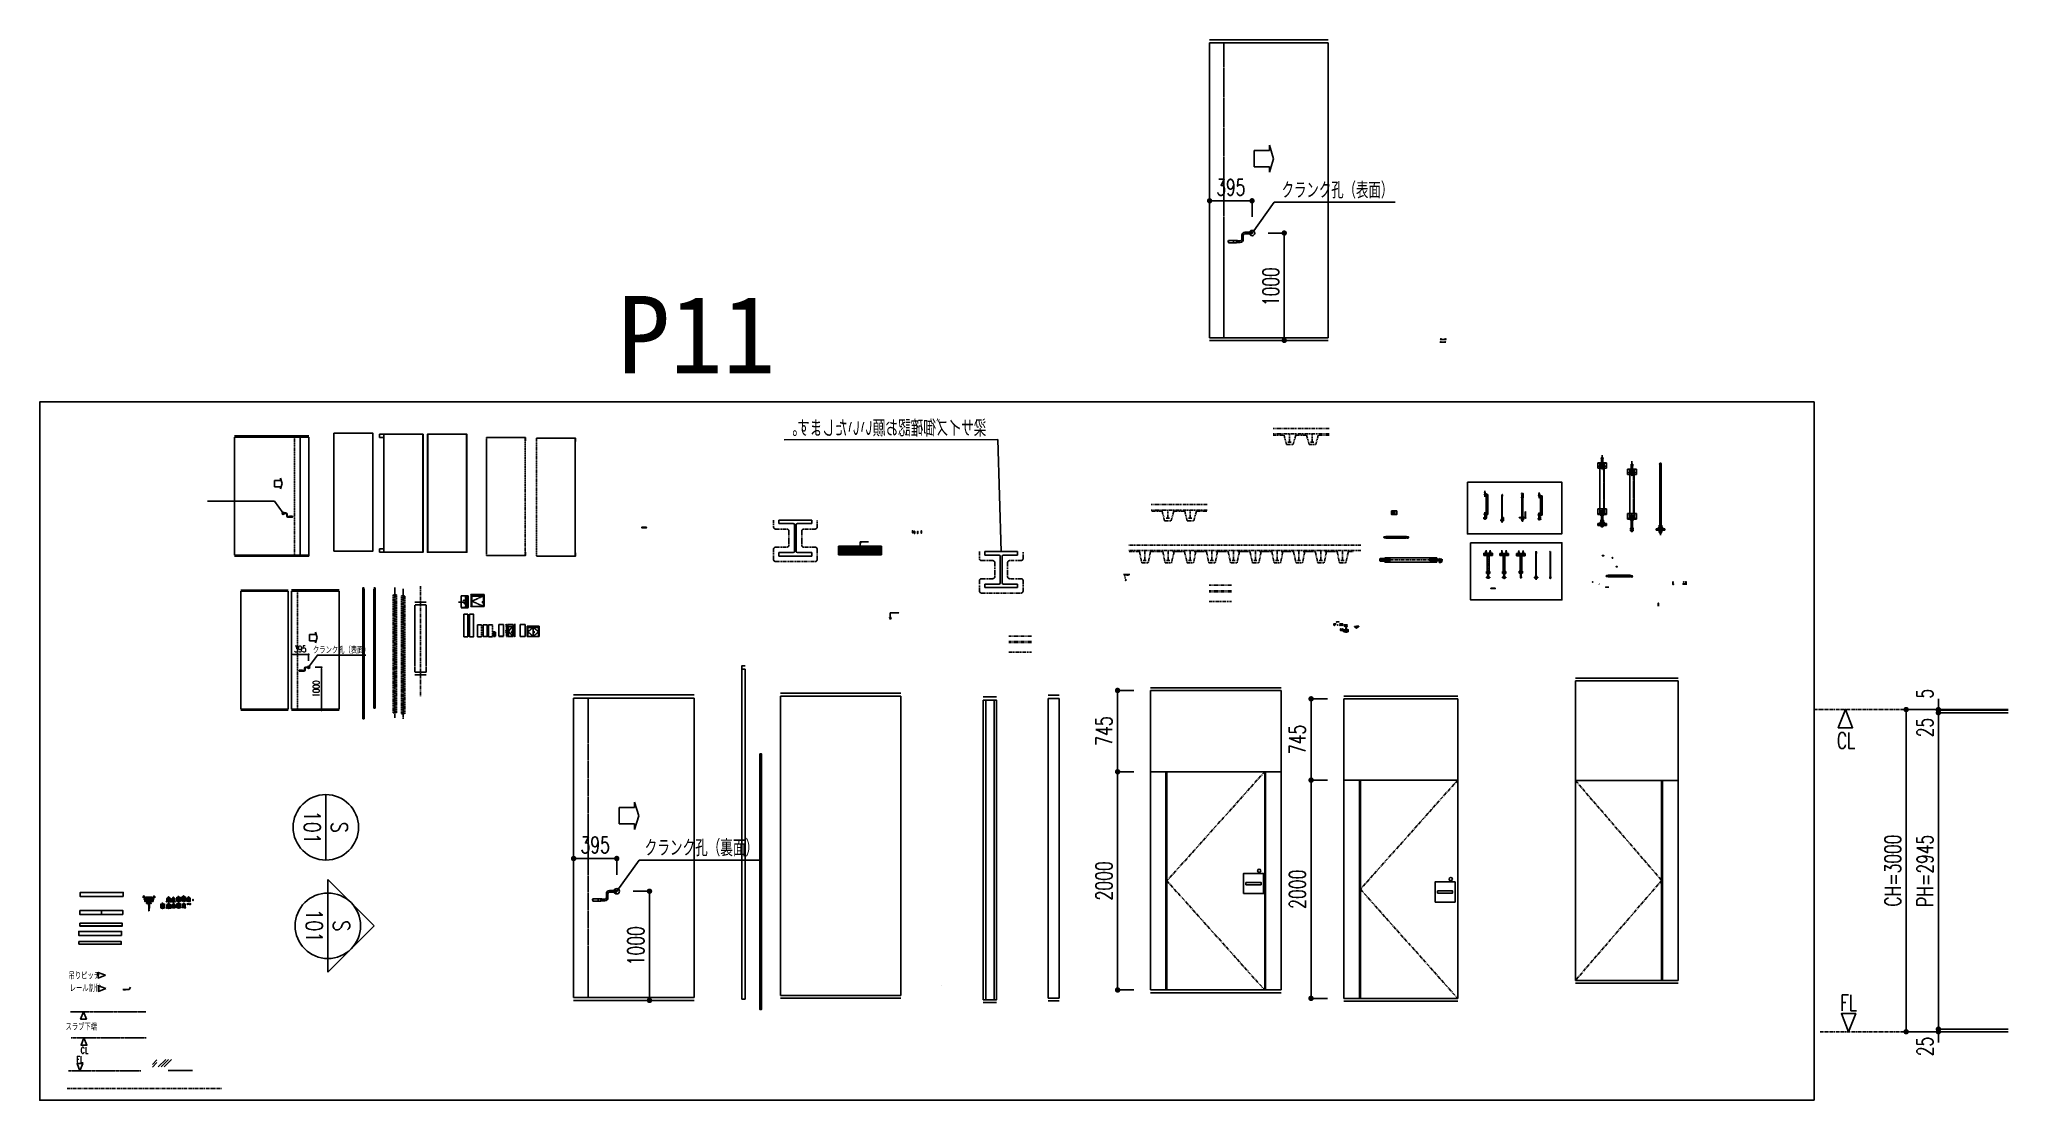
# Model space of a CAD drawing. Header units: inches. Extents: x 107967 to 757940, y -1505 to 368711.
# Drawn here: x 107967 to 569994, y 121833 to 368711 of the extents above; entities that cross this region are included whole.
import ezdxf
from ezdxf.enums import TextEntityAlignment as Align

# ---------------------------------------------------------------- set-up
doc = ezdxf.new("R2010")
doc.units = ezdxf.units.IN
doc.header["$MEASUREMENT"] = 0
for name, pattern in [('CENTER', [50.8, 31.75, -6.35, 6.35, -6.35]), ('HIDDEN', [9.525, 6.35, -3.175]), ('PHANTOM', [63.5, 31.75, -6.35, 6.35, -6.35, 6.35, -6.35])]:
    doc.linetypes.add(name, pattern=pattern)
for name, color, linetype in [('_P11_ 矢視', 120, 'Continuous'), ('_P11_文字', 3, 'Continuous'), ('_P11_製品', 4, 'Continuous'), ('_P11_製品寸法', 9, 'Continuous'), ('_P18_文字', 3, 'Continuous'), ('_P18_製品', 4, 'Continuous'), ('_グラスウール', 2, 'BATTING'), ('_ハッチング', 5, 'Continuous'), ('_別途', 6, 'PHANTOM'), ('_吊下地', 40, 'Continuous'), ('_基準', 1, 'CENTER'), ('_製品', 4, 'Continuous'), ('_製品芯線', 1, 'CENTER'), ('_躯体', 8, 'Continuous'), ('P11_製品', 4, 'Continuous')]:
    doc.layers.add(name, color=color, linetype=linetype)
doc.layers.add('_ポイント', color=1, linetype='Continuous', plot=False)
doc.styles.add('OKAMURA', font='simplex8.shx', dxfattribs={"width": 0.7, "bigfont": 'BIGFONT.shx'})
doc.styles.add('OKAMURA-G', font='MS Gothic.ttf', dxfattribs={"width": 0.7})
doc.styles.get("Standard").update_dxf_attribs({"font": 'arial.ttf'})
doc.linetypes.add('BATTING', pattern='A,0.00254,-2.54,[134,ltypeshp.shx,S=2.54,R=0,X=-2.54,Y=0],-5.08,[134,ltypeshp.shx,S=2.54,R=180,X=2.54,Y=0],-2.54', length=10.16254)
doc.dimstyles.new('OKAMURA-050', dxfattribs={"dimscale": 50, "dimtxt": 3, "dimasz": 1, "dimexe": 0, "dimexo": 3, "dimgap": 1, "dimtad": 1, "dimdec": 8, "dimdsep": 46, "dimtxsty": 'OKAMURA', "dimblk1": 'DOT', "dimblk2": 'DOT', "dimsah": 1, "dimcen": 0, "dimclrt": 3, "dimadec": 0, "dimazin": 0, "dimtfac": 1, "dimtdec": 8, "dimtix": 1, "dimtmove": 2, "dimatfit": 3, "dimfxl": 1, "dimtolj": 1, "dimarcsym": 0})
pattern_1 = [(45, (444680, 162900), (-67350, 67350), []), (45, (489580, 162900), (-67350, 67350), [])]
pattern_2 = [(37.5, (0, 0), (-0.32, 9.78826), [0, -7.7216, 0, -8.636, 0, -8.255]), (7.5, (0, 0), (8.99047, 14.3365), [0, -4.1656, 0, -6.9596, 0, -2.667]), (327.5, (-6.248, 0), (15.81985, 0.02874), [0, -2.54, 0, -9.144, 0, -11.938]), (317.5, (-6.248, 0), (15.27113, 4.4586), [0, -1.27, 0, -5.9944, 0, -6.858])]
pattern_3 = [(45, (0, 0), (-2.24506, 2.24506), [])]

msp = doc.modelspace()

# ---------------------------------------------------------------- texts
at = {"layer": '_P11_文字', "style": 'OKAMURA-G'}
msp.add_text('P11', height=18000, dxfattribs=at).set_placement((260846, 300087), align=Align.MIDDLE)

# ---------------------------------------------------------------- blocks, each defined once
blk = doc.blocks.new('*U190')
at = {"layer": '_P11_製品'}
for p, q in [((0, 25), (0, 2770)), ((1104, 25), (1104, 2770))]:
    blk.add_line(p, q, dxfattribs=at)
for points in [[(1104, 25), (0, 25)], [(0, 0), (1104, 0)]]:
    blk.add_lwpolyline(points, dxfattribs=at)
at = {"layer": '_製品'}
for points in [[(0, 2795), (1104, 2795)], [(1104, 2770), (0, 2770)]]:
    blk.add_lwpolyline(points, dxfattribs=at)
blk = doc.blocks.new('A$C4DE83343')
at = {"color": 0, "linetype": 'ByBlock'}
for p, q in [((-91, 171), (-91, 218)), ((-69, 218), (-91, 218)), ((-69, 171), (-69, 218)), ((-90, 146), (-91, 171)), ((-91, 171), (-69, 171)), ((-90, 146), (-70, 146)), ((-88, 136), (-88, 146)), ((-71, 145), (-88, 145)), ((-88, 136), (-71, 136)), ((-87, 135), (-86, 136)), ((-87, 109), (-87, 135)), ((-87, 135), (-73, 135)), ((-85, 119), (-85, 136)), ((-85, 123), (-84, 122)), ((-85, 123), (-75, 123)), ((-75, 119), (-85, 119)), ((-85, 119), (-80, 116)), ((-84, 119), (-84, 136)), ((-76, 122), (-84, 122)), ((-75, 119), (-80, 116)), ((-76, 119), (-76, 136)), ((-75, 123), (-76, 122)), ((-75, 119), (-75, 136)), ((-73, 135), (-74, 136)), ((-73, 109), (-73, 135)), ((-71, 136), (-71, 146)), ((-70, 146), (-69, 171)), ((-21, 95), (-59, 95)), ((-21, 81), (-59, 81)), ((-10, 11), (-9, 12)), ((-10, 8), (-10, 11)), ((-9, 7), (-10, 8)), ((-7, 12), (-9, 12)), ((-9, 12), (-9, 7)), ((-7, 7), (-9, 7)), ((-7, 1), (-7, 67)), ((-6, 0), (-7, 1)), ((7, 1), (-7, 1)), ((6, 0), (7, 1)), ((7, 1), (7, 67)), ((7, 12), (9, 12)), ((7, 7), (9, 7)), ((9, 12), (9, 7)), ((10, 11), (9, 12)), ((9, 7), (10, 8)), ((10, 8), (10, 11)), ((-6, 0), (6, 0))]:
    blk.add_line(p, q, dxfattribs=at)
for radius in [1.5, 1]:
    blk.add_circle((0, 12), radius, dxfattribs=at)
for centre, radius, start, end in [((-80, 199), 22, 60.0002, 120), ((-59, 109), 28, 180, 270), ((-59, 109), 14, 180, 270), ((-21, 67), 28, 0, 90), ((-21, 67), 14, 0, 90)]:
    blk.add_arc(centre, radius, start, end, dxfattribs=at)
blk = doc.blocks.new('_DOT')
at = {"color": 0, "linetype": 'ByBlock'}
blk.add_line((-0.5, 0), (-1, 0), dxfattribs=at)
at = {"color": 0, "linetype": 'ByBlock', "const_width": 0.5}
blk.add_lwpolyline([(-0.25, 0, 1), (0.25, 0, 1)], format="xyb", close=True, dxfattribs=at)
blk = doc.blocks.new('*D246')
at = {"layer": '_P11_製品寸法', "color": 0, "lineweight": -2, "transparency": 16777216}
for p, q in [((0, 1150), (0, 1300)), ((50, 1300), (345, 1300)), ((395, 1150), (395, 1300))]:
    blk.add_line(p, q, dxfattribs=at)
at = {"layer": 'Defpoints', "color": 0, "transparency": 16777216}
for p in [(0, 1000), (395, 1300), (395, 1000)]:
    blk.add_point(p, dxfattribs=at)
at = {"layer": '_P11_製品寸法', "color": 0, "lineweight": -2, "transparency": 16777216, "xscale": 50, "yscale": 50, "zscale": 50, "rotation": 180}
blk.add_blockref('_DOT', (0, 1300), dxfattribs=at)
at = {"layer": '_P11_製品寸法', "color": 0, "lineweight": -2, "transparency": 16777216, "xscale": 50, "yscale": 50, "zscale": 50}
blk.add_blockref('_DOT', (395, 1300), dxfattribs=at)
at = {"layer": '_P11_製品寸法', "color": 3, "transparency": 16777216, "insert": (197.5, 1425), "char_height": 150, "attachment_point": 5, "style": 'OKAMURA'}
blk.add_mtext('\\A1;395', dxfattribs=at)
blk = doc.blocks.new('*D247')
at = {"layer": '_P11_製品寸法', "color": 0, "lineweight": -2, "transparency": 16777216}
for p, q in [((545, 1000), (695, 1000)), ((695, 50), (695, 950)), ((545, 0), (695, 0))]:
    blk.add_line(p, q, dxfattribs=at)
at = {"layer": 'Defpoints', "color": 0, "transparency": 16777216}
for p in [(395, 1000), (695, 1000), (395, 0)]:
    blk.add_point(p, dxfattribs=at)
at = {"layer": '_P11_製品寸法', "color": 0, "lineweight": -2, "transparency": 16777216, "xscale": 50, "yscale": 50, "zscale": 50}
for p, rotation in [((695, 1000), 90), ((695, 0), 270)]:
    blk.add_blockref('_DOT', p, dxfattribs=dict(at, rotation=rotation))
at = {"layer": '_P11_製品寸法', "color": 3, "transparency": 16777216, "insert": (570, 500), "char_height": 150, "attachment_point": 5, "rotation": 90, "style": 'OKAMURA'}
blk.add_mtext('\\A1;1000', dxfattribs=at)
blk = doc.blocks.new('*U193')
at = {"layer": '_製品'}
blk.add_lwpolyline([(1000, 0), (0, 0), (0, 95), (1000, 95)], close=True, dxfattribs=at)
blk = doc.blocks.new('PARTITION_FLOOR')
for p, q in [((103, 172), (-69, 0)), ((172, 172), (0, 0)), ((241, 172), (69, 0))]:
    blk.add_line(p, q)
blk = doc.blocks.new('*U194')
blk.add_line((0, 0), (5682, 0))
blk = doc.blocks.new('LINE_FLOOR')
at = {"layer": '_P11_文字'}
blk.add_lwpolyline([(-1420, 0), (-1487, 170), (-1353, 170)], close=True, dxfattribs=at)
at = {"layer": '_P11_製品寸法', "color": 1, "linetype": 'CENTER'}
blk.add_line((0, 0), (-1684, 0), dxfattribs=at)
at = {"layer": '_P11_文字', "lineweight": 13, "style": 'OKAMURA', "width": 0.7}
blk.add_text('FL', height=150, dxfattribs=at).set_placement((-1420, 270), align=Align.MIDDLE)
blk = doc.blocks.new('LINE_CEILING')
at = {"layer": '_P11_文字'}
blk.add_lwpolyline([(-1450, 0), (-1517, -170), (-1382, -170)], close=True, dxfattribs=at)
at = {"layer": '_基準'}
blk.add_line((0, 0), (-1750, 0), dxfattribs=at)
at = {"layer": '_P11_文字', "lineweight": 13, "style": 'OKAMURA', "width": 0.7}
blk.add_text('CL', height=150, dxfattribs=at).set_placement((-1529, -364))
blk = doc.blocks.new('P_RAIL_LABEL')
at = {"layer": '_P11_文字'}
blk.add_lwpolyline([(0, 0), (-171, 67), (-171, -67)], close=True, dxfattribs=at)
at = {"layer": '_P11_文字', "lineweight": 13, "style": 'OKAMURA', "width": 0.7}
blk.add_text('レール割付', height=150, dxfattribs=at).set_placement((-842, -70))
blk = doc.blocks.new('P_ROD_LABEL')
at = {"layer": '_P11_文字'}
blk.add_lwpolyline([(0, 0), (-170, 67), (-170, -67)], close=True, dxfattribs=at)
at = {"layer": '_P11_文字', "lineweight": 13, "style": 'OKAMURA', "width": 0.7}
blk.add_text('吊りピッチ', height=150, dxfattribs=at).set_placement((-497, 0), align=Align.MIDDLE)
blk = doc.blocks.new('LINE_UP_FLOOR')
at = {"layer": '_P11_文字'}
blk.add_lwpolyline([(-1450, 0), (-1517, -170), (-1382, -170)], close=True, dxfattribs=at)
at = {"layer": '_基準'}
blk.add_line((0, 0), (-1750, 0), dxfattribs=at)
at = {"layer": '_P11_文字', "lineweight": 13, "style": 'OKAMURA', "width": 0.7}
blk.add_text('スラブ下端', height=150, dxfattribs=at).set_placement((-1868, -433))
blk = doc.blocks.new('P_WALL')
at = {"layer": '_躯体'}
for p, q in [((0, 63), (-95, -44)), ((0, 0), (-95, -107))]:
    blk.add_line(p, q, dxfattribs=at)
blk = doc.blocks.new('*U191')
blk.add_line((0, 25), (0, 25))
at = {"layer": '_P11_製品'}
for p, q in [((0, 25), (0, 0)), ((0, 0), (31, 0)), ((31, 0), (31, 25))]:
    blk.add_line(p, q, dxfattribs=at)
for points in [[(0, 3025), (0, 3055), (31, 3055)], [(31, 25), (31, 3025), (0, 3025), (0, 25)]]:
    blk.add_lwpolyline(points, dxfattribs=at)
blk = doc.blocks.new('*U192')
at = {"layer": '_P11_製品'}
for p, q in [((31, 2800), (0, 2800)), ((31, 2770), (31, 2800))]:
    blk.add_line(p, q, dxfattribs=at)
blk.add_lwpolyline([(31, 0), (0, 0), (0, 2770), (31, 2770)], close=True, dxfattribs=at)
blk = doc.blocks.new('RAIL_T_FRONT_VIEW')
at = {"layer": '_製品'}
blk.add_line((0, 95), (0, 0), dxfattribs=at)
blk.add_lwpolyline([(500, 0), (-500, 0), (-500, 95), (500, 95)], close=True, dxfattribs=at)
blk = doc.blocks.new('PARTITION_RAIL_FRONT_VIEW')
at = {"layer": '_製品'}
blk.add_lwpolyline([(1000, 0), (0, 0), (0, 95), (1000, 95)], close=True, dxfattribs=at)
blk = doc.blocks.new('PARTION_RAIL_TYPE_SIDE_VIEW')
at = {"color": 0, "linetype": 'ByBlock'}
for p, q in [((-10, 13), (-10, 6)), ((10, 6), (-10, 6)), ((7, 14), (-7, 14)), ((-5, 18), (-4, 19)), ((-5, 18), (-5, 16)), ((-5, 18), (-5, -1)), ((-5, 18), (5, 18)), ((-5, 13), (-5, 6)), ((3, 19), (-4, 19)), ((-4, -1), (-4, 18)), ((-4, 16), (-4, 18)), ((3, 19), (5, 18)), ((4, 18), (4, 16)), ((4, 18), (4, -1)), ((5, 18), (5, 16)), ((5, 18), (5, -1)), ((5, 13), (5, 6)), ((10, 13), (10, 6)), ((-13, -45), (-13, -54)), ((-12, -26), (-12, -22)), ((-5, -1), (-7, -2)), ((-7, -3), (-7, -2)), ((-5, -1), (5, -1)), ((-2, -1), (0, -2)), ((2, -1), (0, -2)), ((0, -3), (0, -2)), ((5, -1), (7, -2)), ((7, -3), (7, -2)), ((12, -26), (12, -22)), ((13, -45), (13, -54))]:
    blk.add_line(p, q, dxfattribs=at)
at = {"color": 1, "linetype": 'ByBlock', "lineweight": 15}
blk.add_line((0, -82), (0, 30), dxfattribs=at)
at = {"color": 0, "linetype": 'ByBlock', "lineweight": 15}
for p, q in [((-43, -87), (-43, -87)), ((-30, -22), (-30, -47)), ((-30, -51), (-30, -73)), ((-30, -78), (-16, -78)), ((-30, -84), (-30, -78)), ((-16, -84), (-30, -84)), ((-15, -48), (-29, -48)), ((-15, -50), (-29, -50)), ((-29, -74), (-14, -74)), ((-19, -18), (-28, -20)), ((-19, -18), (19, -18)), ((-16, -78), (-16, -84)), ((-14, -48), (-14, -50)), ((-13, -77), (-13, -75)), ((-12, -81), (-13, -82)), ((-13, -82), (-13, -83)), ((-13, -83), (-12, -84)), ((-11, -21), (-12, -22)), ((0, -22), (-12, -22)), ((-11, -77), (-12, -77)), ((-10, -81), (-12, -81)), ((-12, -84), (-10, -84)), ((0, -21), (-11, -21)), ((-10, -78), (-10, -81)), ((-10, -87), (-10, -84)), ((-8, -74), (-8, -79)), ((-8, -79), (0, -79)), ((-8, -79), (-8, -79)), ((8, -79), (-8, -79)), ((-6, -101), (-6, -79)), ((10, -21), (0, -21)), ((12, -22), (0, -22)), ((8, -79), (0, -79)), ((6, -101), (6, -79)), ((8, -74), (8, -79)), ((8, -79), (8, -79)), ((10, -21), (12, -22)), ((10, -77), (16, -77)), ((10, -78), (10, -81)), ((10, -81), (12, -81)), ((10, -84), (10, -87)), ((12, -84), (10, -84)), ((12, -81), (13, -82)), ((13, -83), (12, -84)), ((13, -82), (13, -83)), ((14, -49), (14, -50)), ((15, -50), (28, -50)), ((16, -84), (16, -78)), ((28, -84), (16, -84)), ((17, -46), (28, -45)), ((19, -18), (28, -20)), ((30, -22), (30, -43)), ((30, -53), (30, -82))]:
    blk.add_line(p, q, dxfattribs=at)
at = {"color": 0, "linetype": 'ByBlock', "lineweight": 30}
for p, q in [((-25, -26), (-25, -43)), ((-25, -26), (25, -26)), ((-25, -54), (-25, -72)), ((-25, -54), (25, -54)), ((-23, -45), (23, -45)), ((-23, -74), (23, -74)), ((25, -43), (25, -26)), ((25, -72), (25, -54))]:
    blk.add_line(p, q, dxfattribs=at)
at = {"color": 0, "linetype": 'ByBlock', "lineweight": 15}
for points in [[(-33, -84), (-33, -16, -0.414214), (-32, -15), (-31, -15, 0.414999), (-30, -14), (-30, 0, -0.414214), (-29, 0), (-20, 0), (-20, -3), (-26, -3, 0.414214), (-26, -4), (-26, -14, 0.414214), (-25, -15), (0, -15), (0, -15), (0, -15), (25, -15, 0.414214), (26, -14), (26, -4, 0.414214), (26, -3), (20, -3), (20, 0), (29, 0, -0.414214), (30, 0), (30, -14, 0.414999), (31, -15), (32, -15, -0.414214), (33, -16), (33, -84)], [(-11, -87), (-11, -87, -0.226384), (-12, -87), (-12, -87, 0.477226), (-12, -87), (-12, -87, -0.477226), (-13, -87), (-13, -87, 0.477226), (-13, -87), (-13, -87, -0.477226), (-14, -87), (-14, -87, 0.477226), (-14, -87), (-14, -87, -0.477226), (-15, -87), (-15, -87, 0.477226), (-15, -87), (-15, -87, -0.477226), (-16, -87), (-16, -87, 0.477226), (-16, -87), (-16, -87, -0.477226), (-17, -87), (-17, -87, 0.477226), (-17, -87), (-17, -87, -0.477226), (-18, -87), (-18, -87, 0.477226), (-18, -87), (-18, -87, -0.477226), (-19, -87), (-19, -87, 0.477226), (-19, -87), (-19, -87, -0.477226), (-20, -87), (-20, -87, 0.477226), (-20, -87), (-20, -87, -0.477226), (-21, -87), (-21, -87, 0.477226), (-21, -87), (-21, -87, -0.477226), (-22, -87), (-22, -87, 0.477226), (-22, -87), (-22, -87, -0.477226), (-23, -87), (-23, -87, 0.477226), (-23, -87), (-23, -87, -0.477226), (-24, -87), (-24, -87, 0.477226), (-24, -87), (-24, -87, -0.477226), (-25, -87), (-25, -87, 0.477226), (-25, -87), (-25, -87, -0.477226), (-26, -87), (-26, -87, 0.477226), (-26, -87), (-26, -87, -0.477226), (-27, -87), (-27, -87, 0.477226), (-27, -87), (-27, -87, -0.477226), (-28, -87), (-28, -87, 0.477226), (-28, -87), (-28, -87, -0.477226), (-29, -87), (-29, -87, 0.477226), (-29, -87), (-29, -87, -0.477226), (-30, -87), (-30, -87, 0.477226), (-30, -87), (-30, -87, -0.477226), (-31, -87), (-31, -87, 0.477226), (-31, -87), (-31, -87, -0.477226), (-32, -87), (-32, -87, 0.477226), (-32, -87), (-32, -87, -0.477226), (-33, -87), (-33, -87, 0.477226), (-33, -87), (-33, -87, -0.477226), (-34, -87), (-34, -87, 0.477226), (-34, -87), (-34, -87, -0.477226), (-35, -87), (-35, -87, 0.477226), (-35, -87), (-35, -87, -0.477226), (-36, -87), (-36, -87, 0.477226), (-36, -87), (-36, -87, -0.477226), (-37, -87), (-37, -87, 0.477226), (-37, -87), (-37, -87, -0.477226), (-38, -87), (-38, -87, 0.477226), (-38, -87), (-38, -87, -0.477226), (-39, -87), (-39, -87, 0.477226), (-39, -87), (-39, -87, -0.477226), (-40, -87), (-40, -87, 0.477226), (-40, -87), (-40, -87, -0.477226), (-41, -87), (-41, -87, 0.477226), (-41, -87), (-41, -87, -0.477226), (-42, -87), (-42, -87, 0.477226), (-42, -87), (-42, -87, -0.477226), (-43, -87), (-43, -87, 0.477226), (-43, -87), (-43, -87, -0.226384), (-43, -87), (-45, -87, -0.414214), (-45, -87), (-45, -82, -0.414214), (-45, -82), (-43, -82, -0.414214), (-42, -82), (-42, -85), (-34, -85, 0.414214), (-33, -84)], [(10, -87), (11, -87, 0.226384), (12, -87), (12, -87, -0.477226), (12, -87), (12, -87, 0.477226), (13, -87), (13, -87, -0.477226), (13, -87), (13, -87, 0.477226), (14, -87), (14, -87, -0.477226), (14, -87), (14, -87, 0.477226), (15, -87), (15, -87, -0.477226), (15, -87), (15, -87, 0.477226), (16, -87), (16, -87, -0.477226), (16, -87), (16, -87, 0.477226), (17, -87), (17, -87, -0.477226), (17, -87), (17, -87, 0.477226), (18, -87), (18, -87, -0.477226), (18, -87), (18, -87, 0.477226), (19, -87), (19, -87, -0.477226), (19, -87), (19, -87, 0.477226), (20, -87), (20, -87, -0.477226), (20, -87), (20, -87, 0.477226), (21, -87), (21, -87, -0.477226), (21, -87), (21, -87, 0.477226), (22, -87), (22, -87, -0.477226), (22, -87), (22, -87, 0.477226), (23, -87), (23, -87, -0.477226), (23, -87), (23, -87, 0.477226), (24, -87), (24, -87, -0.477226), (24, -87), (24, -87, 0.477226), (25, -87), (25, -87, -0.477226), (25, -87), (25, -87, 0.477226), (26, -87), (26, -87, -0.477226), (26, -87), (26, -87, 0.477226), (27, -87), (27, -87, -0.477226), (27, -87), (27, -87, 0.477226), (28, -87), (28, -87, -0.477226), (28, -87), (28, -87, 0.477226), (29, -87), (29, -87, -0.477226), (29, -87), (29, -87, 0.477226), (30, -87), (30, -87, -0.477226), (30, -87), (30, -87, 0.477226), (31, -87), (31, -87, -0.477226), (31, -87), (31, -87, 0.477226), (32, -87), (32, -87, -0.477226), (32, -87), (32, -87, 0.477226), (33, -87), (33, -87, -0.477226), (33, -87), (33, -87, 0.477226), (34, -87), (34, -87, -0.477226), (34, -87), (34, -87, 0.477226), (35, -87), (35, -87, -0.477226), (35, -87), (35, -87, 0.477226), (36, -87), (36, -87, -0.477226), (36, -87), (36, -87, 0.477226), (37, -87), (37, -87, -0.477226), (37, -87), (37, -87, 0.477226), (38, -87), (38, -87, -0.477226), (38, -87), (38, -87, 0.477226), (39, -87), (39, -87, -0.477226), (39, -87), (39, -87, 0.477226), (40, -87), (40, -87, -0.477226), (40, -87), (40, -87, 0.477226), (41, -87), (41, -87, -0.477226), (41, -87), (41, -87, 0.477226), (42, -87), (42, -87, -0.477226), (42, -87), (42, -87, 0.477226), (43, -87), (43, -87, -0.477226), (43, -87), (43, -87, 0.226384), (43, -87), (45, -87, 0.414214), (45, -87), (45, -82, 0.414214), (45, -82), (43, -82, 0.414214), (42, -82), (42, -85), (34, -85, -0.414214), (33, -84)]]:
    blk.add_lwpolyline(points, format="xyb", dxfattribs=at)
at = {"color": 0, "linetype": 'ByBlock'}
blk.add_lwpolyline([(-24, -9), (-24, -3), (24, -3), (24, -9)], close=True, dxfattribs=at)
for centre, radius, start, end in [((-7, 11), 2.83, 29.8172, 149.8269), ((0, 5), 9.21, 57.7935, 122.2065), ((7, 11), 2.83, 29.9951, 150.0048), ((0, 1), 14.6, 221.1121, 318.8879)]:
    blk.add_arc(centre, radius, start, end, dxfattribs=at)
at = {"color": 0, "linetype": 'ByBlock', "lineweight": 15}
for centre, radius, start, end in [((-43, -87), 0.2, 38.9767, 141.0233), ((-28, -22), 2, 98.8, 180), ((-29, -47), 0.5, 180, 270), ((-29, -51), 0.5, 90, 180), ((-29, -73), 0.5, 180, 267), ((-15, -48), 0.5, 0, 90), ((-15, -50), 0.5, 270, 0), ((-14, -75), 1, 0, 87), ((-12, -77), 0.5, 180, 270), ((-11, -78), 0.5, 360, 90), ((-10, -81), 0.229, 240, 360), ((-10, -84), 0.229, 0, 120), ((-11, -87), 0.5, 270, 0), ((10, -78), 0.5, 90, 180), ((10, -81), 0.229, 180, 300), ((10, -84), 0.229, 60, 180), ((10, -87), 0.5, 180, 270), ((17, -49), 3, 93, 180), ((15, -50), 0.5, 180, 270), ((16, -78), 0.5, 0, 90), ((28, -22), 2, 0, 81.2), ((28, -43), 2, 273, 0), ((28, -53), 2, 360, 90), ((28, -82), 2, 270, 360)]:
    blk.add_arc(centre, radius, start, end, dxfattribs=at)
at = {"color": 0, "linetype": 'ByBlock', "lineweight": 30}
for centre, start, end in [((-23, -43), 180, 270), ((-23, -72), 180, 270), ((23, -43), 270, 0), ((23, -72), 270, 0)]:
    blk.add_arc(centre, 2, start, end, dxfattribs=at)
at = {"color": 1, "linetype": 'ByBlock', "lineweight": 15}
for p in [(0, 0), (0, -82)]:
    blk.add_point(p, dxfattribs=at)
blk = doc.blocks.new('*U143')
at = {"layer": '_P11_文字'}
blk.add_lwpolyline([(1135, 1000), (929, 1286), (-624, 1286)], dxfattribs=at)
at = {"layer": '_P11_製品'}
for p, q in [((0, 25), (0, 2770)), ((0, 25), (0, 2770)), ((934, 1617), (934, 1767)), ((934, 1767), (1075, 1767)), ((934, 1617), (1075, 1617)), ((1075, 1817), (1114, 1692)), ((1075, 1767), (1075, 1817)), ((1075, 1767), (1075, 1817)), ((1114, 1692), (1075, 1567)), ((1075, 1617), (1075, 1567)), ((1734, 0), (0, 0))]:
    blk.add_line(p, q, dxfattribs=at)
at = {"layer": '_P11_製品', "linetype": 'HIDDEN'}
blk.add_line((1397, 25), (1397, 2770), dxfattribs=at)
at = {"layer": '_P11_製品'}
for points in [[(0, 2770), (1530, 2770)], [(0, 25), (1630, 25)]]:
    blk.add_lwpolyline(points, dxfattribs=at)
blk.add_lwpolyline([(1734, 2770), (1530, 2770), (1530, 25), (1734, 25)], close=True, dxfattribs=at)
blk.add_circle((1135, 1000), 25, dxfattribs=at)
at = {"layer": '_製品'}
for p, q in [((0, 2800), (1734, 2800)), ((1734, 25), (1734, 0))]:
    blk.add_line(p, q, dxfattribs=at)
at = {"layer": '_P11_製品', "xscale": -1, "rotation": 270}
blk.add_blockref('A$C4DE83343', (1135, 1000), dxfattribs=at)
blk = doc.blocks.new('*U136')
at = {"layer": '_P11_製品'}
for points in [[(-101, 2745), (0, 2745), (0, 2670), (-101, 2670)], [(0, 0), (904, 0), (904, 2745), (0, 2745)], [(-101, 0), (0, 0), (0, 75), (-101, 75)]]:
    blk.add_lwpolyline(points, close=True, dxfattribs=at)
blk.add_lwpolyline([(904, 2745), (911, 2745), (911, 0), (904, 0)], dxfattribs=at)
blk = doc.blocks.new('PARTITION_P18_TE_IN_ROOM_FRONT_VIEW')
at = {"layer": '_P11_製品'}
for points in [[(0, 2745), (-7, 2745), (-7, 0), (0, 0)], [(904, 2745), (911, 2745), (911, 0), (904, 0)]]:
    blk.add_lwpolyline(points, dxfattribs=at)
blk.add_lwpolyline([(0, 0), (904, 0), (904, 2745), (0, 2745)], close=True, dxfattribs=at)
blk = doc.blocks.new('*U187')
blk.add_line((0, 6), (984, 6))
blk.add_lwpolyline([(0, 0), (984, 0), (984, 65), (0, 65)], close=True)
blk = doc.blocks.new('P_MAIN_RAIL')
at = {"layer": '_製品', "color": 5, "linetype": 'HIDDEN'}
blk.add_lwpolyline([(-41, 0), (41, 0), (41, 2745), (-41, 2745)], close=True, dxfattribs=at)
at = {"layer": '_製品芯線'}
blk.add_line((0, 2910), (0, -123), dxfattribs=at)
blk = doc.blocks.new('*U137')
at = {"layer": '_P11_製品'}
blk.add_lwpolyline([(0, 0), (904, 0), (904, 2745), (0, 2745)], close=True, dxfattribs=at)
for points in [[(904, 2745), (911, 2745), (911, 2670), (904, 2670)], [(904, 0), (911, 0), (911, 75), (904, 75)]]:
    blk.add_lwpolyline(points, dxfattribs=at)
blk = doc.blocks.new('P_MAIN_RAIL_80.6')
at = {"layer": '_製品', "color": 5, "linetype": 'HIDDEN'}
blk.add_lwpolyline([(-40, 0), (40, 0), (40, 2745), (-40, 2745)], close=True, dxfattribs=at)
at = {"layer": '_製品芯線'}
blk.add_line((0, 2910), (0, -123), dxfattribs=at)
blk = doc.blocks.new('P_RAIL_TYPE_SIDE_VIEW_110')
at = {"color": 1, "linetype": 'ByBlock', "lineweight": 15}
blk.add_line((0, -90), (0, 30), dxfattribs=at)
at = {"color": 0, "linetype": 'ByBlock', "lineweight": 15}
for points in [[(-5, 13, 0.577407), (-10, 13)], [(5, 13, 0.288697), (-5, 13)], [(10, 13, 0.577407), (5, 13)], [(-38, -95), (-38, -95), (-39, -95, -0.477226), (-39, -95), (-40, -95), (-40, -95, -0.477226), (-40, -95), (-40, -95), (-41, -95, -0.477226), (-41, -95), (-42, -95), (-42, -95, -0.477226), (-42, -95), (-42, -95), (-43, -95, -0.477226), (-43, -95), (-44, -95), (-44, -95, -0.477226), (-44, -95), (-44, -95), (-45, -95, -0.477226), (-45, -95), (-45, -95), (-46, -95, -0.477226), (-46, -95), (-46, -95), (-47, -95, -0.477226), (-47, -95), (-48, -95), (-48, -95, -0.477226), (-48, -95), (-48, -95), (-49, -95, -0.477226), (-49, -95), (-50, -95), (-50, -95, -0.477226), (-50, -95), (-50, -95), (-51, -95, -0.477226), (-51, -95), (-52, -95), (-52, -95, -0.477226), (-52, -95), (-52, -95), (-53, -95, -0.477226), (-53, -95), (-54, -95), (-54, -95, -0.226384), (-54, -95), (-55, -95, -0.414214), (-55, -95), (-55, -90, -0.414214), (-55, -90), (-53, -90, -0.414214), (-52, -90), (-52, -93), (-41, -93, 0.414214), (-40, -92), (-40, -17, -0.414214), (-39, -16), (-34, -16, 0.414214), (-32, -15), (-32, 0, -0.414214), (-32, 0), (-18, 0), (-18, -4), (-25, -4, 0.414214), (-26, -5), (-26, -15, 0.414214), (-25, -16), (0, -16), (0, -16), (0, -16), (25, -16, 0.414214), (26, -15), (26, -5, 0.414214), (25, -4), (18, -4), (18, 0), (32, 0, -0.414214), (32, 0), (32, -15, 0.414214), (34, -16), (39, -16, -0.414214), (40, -17), (40, -93), (52, -93), (52, -90, -0.414214), (53, -90), (55, -90, -0.414214), (55, -90), (55, -95, -0.414214), (55, -95), (54, -95, -0.226384), (54, -95), (54, -95), (53, -95, -0.477226), (53, -95), (52, -95), (52, -95, -0.477226), (52, -95), (52, -95), (51, -95, -0.477226), (51, -95), (50, -95), (50, -95, -0.477226), (50, -95), (50, -95), (49, -95, -0.477226), (49, -95), (48, -95), (48, -95, -0.477226), (48, -95), (48, -95), (47, -95, -0.477226), (47, -95), (46, -95), (46, -95, -0.477226), (46, -95), (46, -95), (45, -95, -0.477226), (45, -95), (44, -95), (44, -95, -0.477226), (44, -95), (44, -95), (43, -95, -0.477226), (43, -95), (42, -95), (42, -95, -0.477226), (42, -95), (42, -95), (41, -95, -0.477226), (41, -95), (40, -95), (40, -95, -0.477226), (40, -95), (40, -95), (39, -95, -0.477226), (39, -95), (38, -95), (38, -95, -0.477226), (38, -95)], [(-37, -95), (-38, -95), (-38, -95, -0.477226), (-38, -95)], [(-36, -95), (-36, -95), (-37, -95, -0.477226), (-37, -95)], [(-35, -95), (-36, -95), (-36, -95, -0.477226), (-36, -95)], [(-34, -95), (-34, -95), (-35, -95, -0.477226), (-35, -95)], [(-10, -89, 0.57735), (-10, -88), (-10, -85, 0.383864), (-10, -85), (-34, -82), (-34, -67), (-34, -66), (-34, -57, -0.414214), (-32, -55), (-16, -55, 0.414214), (-15, -54), (-15, -52, 0.414214), (-16, -52), (-32, -52, -0.414214), (-34, -50), (-34, -46), (-34, -45), (-34, -35), (-34, -34), (-34, -24, -0.369911), (-33, -22), (-22, -20), (22, -20), (33, -22, -0.369911), (34, -24), (34, -34), (34, -35), (34, -45), (34, -46), (34, -47, -0.383864), (33, -49), (19, -51, 0.383864), (15, -55), (15, -57, 0.414214), (16, -57), (32, -57, -0.414214), (34, -59), (34, -66), (34, -67), (34, -78), (36, -80), (36, -91, -0.414214), (35, -92), (18, -92), (18, -86, 0.414214), (16, -85), (10, -85, 0.414214), (10, -86), (10, -88, 0.57735), (10, -89), (12, -88), (14, -89), (14, -91), (12, -92), (10, -91)], [(-33, -95), (-34, -95), (-34, -95, -0.477226), (-34, -95)], [(-32, -95), (-32, -95), (-33, -95, -0.477226), (-33, -95)], [(-32, -32), (-32, -47, 0.414214), (-30, -49), (0, -49), (30, -49, 0.414214), (32, -47), (32, -32)], [(-31, -95), (-32, -95), (-32, -95, -0.477226), (-32, -95)], [(-30, -95), (-30, -95), (-31, -95, -0.477226), (-31, -95)], [(-29, -95), (-30, -95), (-30, -95, -0.477226), (-30, -95)], [(-28, -95), (-28, -95), (-29, -95, -0.477226), (-29, -95)], [(-27, -95), (-28, -95), (-28, -95, -0.477226), (-28, -95)], [(-26, -95), (-26, -95), (-27, -95, -0.477226), (-27, -95)], [(-25, -95), (-26, -95), (-26, -95, -0.477226), (-26, -95)], [(-24, -95), (-24, -95), (-25, -95, -0.477226), (-25, -95)], [(-23, -95), (-24, -95), (-24, -95, -0.477226), (-24, -95)], [(-22, -95), (-22, -95), (-23, -95, -0.477226), (-23, -95)], [(-21, -95), (-22, -95), (-22, -95, -0.477226), (-22, -95)], [(-20, -95), (-20, -95), (-21, -95, -0.477226), (-21, -95)], [(-19, -95), (-20, -95), (-20, -95, -0.477226), (-20, -95)], [(-18, -95), (-18, -95), (-19, -95, -0.477226), (-19, -95)], [(-17, -95), (-18, -95), (-18, -95, -0.477226), (-18, -95)], [(-16, -95), (-16, -95), (-17, -95, -0.477226), (-17, -95)], [(-15, -95), (-16, -95), (-16, -95, -0.477226), (-16, -95)], [(-14, -95), (-14, -95), (-15, -95, -0.477226), (-15, -95)], [(-12, -95, 0.226384), (-12, -95), (-10, -95, 0.414214), (-10, -95), (-10, -92, 0.57735), (-10, -91), (-12, -92), (-14, -91), (-14, -89), (-12, -88), (-10, -89)], [(-13, -95), (-14, -95), (-14, -95, -0.477226), (-14, -95)], [(-12, -95), (-12, -95), (-13, -95, -0.477226), (-13, -95)], [(-11, -10, 0.454545), (11, -10)], [(-6, -100, -0.116434), (-6, -100), (-6, -88)], [(-6, -102, 0.116434), (-6, -101)], [(6, -100, 0.116434), (6, -100), (6, -88)], [(6, -101, 0.116434), (6, -102)], [(10, -91, 0.57735), (10, -92), (10, -95, 0.414214), (10, -95), (12, -95, 0.226384), (12, -95), (12, -95), (13, -95)], [(13, -95, 0.477226), (13, -95), (14, -95), (14, -95)], [(14, -95, 0.477226), (14, -95), (14, -95), (15, -95)], [(15, -95, 0.477226), (15, -95), (16, -95), (16, -95)], [(16, -95, 0.477226), (16, -95), (16, -95), (17, -95)], [(17, -95, 0.477226), (17, -95), (18, -95), (18, -95)], [(18, -95, 0.477226), (18, -95), (18, -95), (19, -95)], [(19, -95, 0.477226), (19, -95), (20, -95), (20, -95)], [(20, -95, 0.477226), (20, -95), (20, -95), (21, -95)], [(21, -95, 0.477226), (21, -95), (22, -95), (22, -95)], [(22, -95, 0.477226), (22, -95), (22, -95), (23, -95)], [(23, -95, 0.477226), (23, -95), (24, -95), (24, -95)], [(24, -95, 0.477226), (24, -95), (24, -95), (25, -95)], [(25, -95, 0.477226), (25, -95), (26, -95), (26, -95)], [(26, -95, 0.477226), (26, -95), (26, -95), (27, -95)], [(27, -95, 0.477226), (27, -95), (28, -95), (28, -95)], [(28, -95, 0.477226), (28, -95), (28, -95), (29, -95)], [(29, -95, 0.477226), (29, -95), (30, -95), (30, -95)], [(30, -95, 0.477226), (30, -95), (30, -95), (31, -95)], [(31, -95, 0.477226), (31, -95), (32, -95), (32, -95)], [(32, -95, 0.477226), (32, -95), (32, -95), (33, -95)], [(33, -95, 0.477226), (33, -95), (34, -95), (34, -95)], [(34, -95, 0.477226), (34, -95), (34, -95), (35, -95)], [(35, -95, 0.477226), (35, -95), (36, -95), (36, -95)], [(36, -95, 0.477226), (36, -95), (36, -95), (37, -95)], [(37, -95, 0.477226), (37, -95), (38, -95), (38, -95)]]:
    blk.add_lwpolyline(points, format="xyb", dxfattribs=at)
for points in [[(10, 13), (10, 6), (-10, 6), (-10, 13)], [(7, 14), (-7, 14)], [(4, 14), (4, 20), (-4, 20), (-5, 18), (5, 18), (5, 14)], [(-5, 18), (-5, 14)], [(-5, 13), (-5, 6)], [(-5, 6), (-5, -2), (5, -2), (7, -3), (7, -4)], [(-4, 14), (-4, 20)], [(-4, -2), (-4, 6)], [(4, 20), (5, 18)], [(4, 6), (4, -2)], [(5, 13), (5, 6)], [(5, 6), (5, -2)], [(32, -66), (26, -64), (0, -64), (-26, -64), (-32, -66)], [(14, -49), (14, -62), (-14, -62), (-14, -49)], [(-12, -24), (-10, -22), (10, -22), (12, -24)], [(-12, -30), (-12, -24), (12, -24), (12, -30)], [(12, -64), (12, -62), (0, -62), (-12, -62), (-12, -64)], [(-8, -83), (-8, -87), (8, -87), (8, -88), (0, -88), (-8, -88), (-8, -87)], [(-5, -2), (-7, -3), (-7, -4)], [(-6, -100), (6, -100)], [(-6, -100), (-6, -101)], [(-6, -109), (-6, -101)], [(-6, -101), (6, -101)], [(-2, -2), (0, -3), (2, -2)], [(0, -4), (0, -3)], [(6, -100), (6, -101)], [(6, -109), (6, -101)], [(8, -83), (8, -87)]]:
    blk.add_lwpolyline(points, dxfattribs=at)
for points in [[(-18, -87), (-18, -92), (-34, -92), (-34, -87)], [(0, -32), (-32, -32), (-26, -30), (0, -30), (26, -30), (32, -32)], [(-24, -10), (-24, -4), (24, -4), (24, -10)]]:
    blk.add_lwpolyline(points, close=True, dxfattribs=at)
blk.add_lwpolyline([(0, -83), (-30, -83, -0.414214), (-32, -81), (-32, -66), (0, -66), (32, -66), (32, -81, -0.414214), (30, -83)], format="xyb", close=True, dxfattribs=at)
at = {"color": 1, "linetype": 'ByBlock', "lineweight": 15}
for p in [(0, 0), (0, -90)]:
    blk.add_point(p, dxfattribs=at)
blk = doc.blocks.new('P_RAIL_TYPE_SIDE_VIEW_66S')
at = {"color": 0, "linetype": 'ByBlock'}
for p, q in [((-10, 13), (-10, 6)), ((10, 6), (-10, 6)), ((7, 14), (-7, 14)), ((-5, 18), (-4, 19)), ((-5, 18), (-5, 16)), ((-5, 18), (-5, -1)), ((-5, 18), (5, 18)), ((-5, 13), (-5, 6)), ((3, 19), (-4, 19)), ((-4, -1), (-4, 18)), ((-4, 16), (-4, 18)), ((3, 19), (5, 18)), ((4, 18), (4, 16)), ((4, 18), (4, -1)), ((5, 18), (5, 16)), ((5, 18), (5, -1)), ((5, 13), (5, 6)), ((10, 13), (10, 6)), ((-13, -45), (-13, -54)), ((-12, -26), (-12, -22)), ((-5, -1), (-7, -2)), ((-7, -3), (-7, -2)), ((-5, -1), (5, -1)), ((-2, -1), (0, -2)), ((2, -1), (0, -2)), ((0, -3), (0, -2)), ((5, -1), (7, -2)), ((7, -3), (7, -2)), ((12, -26), (12, -22)), ((13, -45), (13, -54))]:
    blk.add_line(p, q, dxfattribs=at)
at = {"color": 1, "linetype": 'ByBlock', "lineweight": 15}
blk.add_line((0, -82), (0, 30), dxfattribs=at)
at = {"color": 0, "linetype": 'ByBlock', "lineweight": 15}
for p, q in [((-43, -87), (-43, -87)), ((-30, -22), (-30, -47)), ((-30, -51), (-30, -73)), ((-30, -78), (-16, -78)), ((-30, -84), (-30, -78)), ((-16, -84), (-30, -84)), ((-15, -48), (-29, -48)), ((-15, -50), (-29, -50)), ((-29, -74), (-14, -74)), ((-19, -18), (-28, -20)), ((-19, -18), (19, -18)), ((-16, -78), (-16, -84)), ((-14, -48), (-14, -50)), ((-13, -77), (-13, -75)), ((-12, -81), (-13, -82)), ((-13, -82), (-13, -83)), ((-13, -83), (-12, -84)), ((-11, -21), (-12, -22)), ((0, -22), (-12, -22)), ((-11, -77), (-12, -77)), ((-10, -81), (-12, -81)), ((-12, -84), (-10, -84)), ((0, -21), (-11, -21)), ((-10, -78), (-10, -81)), ((-10, -87), (-10, -84)), ((-8, -74), (-8, -79)), ((-8, -79), (0, -79)), ((-8, -79), (-8, -79)), ((8, -79), (-8, -79)), ((-6, -101), (-6, -79)), ((10, -21), (0, -21)), ((12, -22), (0, -22)), ((8, -79), (0, -79)), ((6, -101), (6, -79)), ((8, -74), (8, -79)), ((8, -79), (8, -79)), ((10, -21), (12, -22)), ((10, -77), (16, -77)), ((10, -78), (10, -81)), ((10, -81), (12, -81)), ((10, -84), (10, -87)), ((12, -84), (10, -84)), ((12, -81), (13, -82)), ((13, -83), (12, -84)), ((13, -82), (13, -83)), ((14, -49), (14, -50)), ((15, -50), (28, -50)), ((16, -84), (16, -78)), ((28, -84), (16, -84)), ((17, -46), (28, -45)), ((19, -18), (28, -20)), ((30, -22), (30, -43)), ((30, -53), (30, -82))]:
    blk.add_line(p, q, dxfattribs=at)
at = {"color": 0, "linetype": 'ByBlock', "lineweight": 30}
for p, q in [((-25, -26), (-25, -43)), ((-25, -26), (25, -26)), ((-25, -54), (-25, -72)), ((-25, -54), (25, -54)), ((-23, -45), (23, -45)), ((-23, -74), (23, -74)), ((25, -43), (25, -26)), ((25, -72), (25, -54))]:
    blk.add_line(p, q, dxfattribs=at)
at = {"color": 0, "linetype": 'ByBlock', "lineweight": 15}
for points in [[(-33, -84), (-33, -16, -0.414214), (-32, -15), (-31, -15, 0.414999), (-30, -14), (-30, 0, -0.414214), (-29, 0), (-20, 0), (-20, -3), (-26, -3, 0.414214), (-26, -4), (-26, -14, 0.414214), (-25, -15), (0, -15), (0, -15), (0, -15), (25, -15, 0.414214), (26, -14), (26, -4, 0.414214), (26, -3), (20, -3), (20, 0), (29, 0, -0.414214), (30, 0), (30, -14, 0.414999), (31, -15), (32, -15, -0.414214), (33, -16), (33, -84)], [(-11, -87), (-11, -87, -0.226384), (-12, -87), (-12, -87, 0.477226), (-12, -87), (-12, -87, -0.477226), (-13, -87), (-13, -87, 0.477226), (-13, -87), (-13, -87, -0.477226), (-14, -87), (-14, -87, 0.477226), (-14, -87), (-14, -87, -0.477226), (-15, -87), (-15, -87, 0.477226), (-15, -87), (-15, -87, -0.477226), (-16, -87), (-16, -87, 0.477226), (-16, -87), (-16, -87, -0.477226), (-17, -87), (-17, -87, 0.477226), (-17, -87), (-17, -87, -0.477226), (-18, -87), (-18, -87, 0.477226), (-18, -87), (-18, -87, -0.477226), (-19, -87), (-19, -87, 0.477226), (-19, -87), (-19, -87, -0.477226), (-20, -87), (-20, -87, 0.477226), (-20, -87), (-20, -87, -0.477226), (-21, -87), (-21, -87, 0.477226), (-21, -87), (-21, -87, -0.477226), (-22, -87), (-22, -87, 0.477226), (-22, -87), (-22, -87, -0.477226), (-23, -87), (-23, -87, 0.477226), (-23, -87), (-23, -87, -0.477226), (-24, -87), (-24, -87, 0.477226), (-24, -87), (-24, -87, -0.477226), (-25, -87), (-25, -87, 0.477226), (-25, -87), (-25, -87, -0.477226), (-26, -87), (-26, -87, 0.477226), (-26, -87), (-26, -87, -0.477226), (-27, -87), (-27, -87, 0.477226), (-27, -87), (-27, -87, -0.477226), (-28, -87), (-28, -87, 0.477226), (-28, -87), (-28, -87, -0.477226), (-29, -87), (-29, -87, 0.477226), (-29, -87), (-29, -87, -0.477226), (-30, -87), (-30, -87, 0.477226), (-30, -87), (-30, -87, -0.477226), (-31, -87), (-31, -87, 0.477226), (-31, -87), (-31, -87, -0.477226), (-32, -87), (-32, -87, 0.477226), (-32, -87), (-32, -87, -0.477226), (-33, -87), (-33, -87, 0.477226), (-33, -87), (-33, -87, -0.477226), (-34, -87), (-34, -87, 0.477226), (-34, -87), (-34, -87, -0.477226), (-35, -87), (-35, -87, 0.477226), (-35, -87), (-35, -87, -0.477226), (-36, -87), (-36, -87, 0.477226), (-36, -87), (-36, -87, -0.477226), (-37, -87), (-37, -87, 0.477226), (-37, -87), (-37, -87, -0.477226), (-38, -87), (-38, -87, 0.477226), (-38, -87), (-38, -87, -0.477226), (-39, -87), (-39, -87, 0.477226), (-39, -87), (-39, -87, -0.477226), (-40, -87), (-40, -87, 0.477226), (-40, -87), (-40, -87, -0.477226), (-41, -87), (-41, -87, 0.477226), (-41, -87), (-41, -87, -0.477226), (-42, -87), (-42, -87, 0.477226), (-42, -87), (-42, -87, -0.477226), (-43, -87), (-43, -87, 0.477226), (-43, -87), (-43, -87, -0.226384), (-43, -87), (-45, -87, -0.414214), (-45, -87), (-45, -82, -0.414214), (-45, -82), (-43, -82, -0.414214), (-42, -82), (-42, -85), (-34, -85, 0.414214), (-33, -84)], [(10, -87), (11, -87, 0.226384), (12, -87), (12, -87, -0.477226), (12, -87), (12, -87, 0.477226), (13, -87), (13, -87, -0.477226), (13, -87), (13, -87, 0.477226), (14, -87), (14, -87, -0.477226), (14, -87), (14, -87, 0.477226), (15, -87), (15, -87, -0.477226), (15, -87), (15, -87, 0.477226), (16, -87), (16, -87, -0.477226), (16, -87), (16, -87, 0.477226), (17, -87), (17, -87, -0.477226), (17, -87), (17, -87, 0.477226), (18, -87), (18, -87, -0.477226), (18, -87), (18, -87, 0.477226), (19, -87), (19, -87, -0.477226), (19, -87), (19, -87, 0.477226), (20, -87), (20, -87, -0.477226), (20, -87), (20, -87, 0.477226), (21, -87), (21, -87, -0.477226), (21, -87), (21, -87, 0.477226), (22, -87), (22, -87, -0.477226), (22, -87), (22, -87, 0.477226), (23, -87), (23, -87, -0.477226), (23, -87), (23, -87, 0.477226), (24, -87), (24, -87, -0.477226), (24, -87), (24, -87, 0.477226), (25, -87), (25, -87, -0.477226), (25, -87), (25, -87, 0.477226), (26, -87), (26, -87, -0.477226), (26, -87), (26, -87, 0.477226), (27, -87), (27, -87, -0.477226), (27, -87), (27, -87, 0.477226), (28, -87), (28, -87, -0.477226), (28, -87), (28, -87, 0.477226), (29, -87), (29, -87, -0.477226), (29, -87), (29, -87, 0.477226), (30, -87), (30, -87, -0.477226), (30, -87), (30, -87, 0.477226), (31, -87), (31, -87, -0.477226), (31, -87), (31, -87, 0.477226), (32, -87), (32, -87, -0.477226), (32, -87), (32, -87, 0.477226), (33, -87), (33, -87, -0.477226), (33, -87), (33, -87, 0.477226), (34, -87), (34, -87, -0.477226), (34, -87), (34, -87, 0.477226), (35, -87), (35, -87, -0.477226), (35, -87), (35, -87, 0.477226), (36, -87), (36, -87, -0.477226), (36, -87), (36, -87, 0.477226), (37, -87), (37, -87, -0.477226), (37, -87), (37, -87, 0.477226), (38, -87), (38, -87, -0.477226), (38, -87), (38, -87, 0.477226), (39, -87), (39, -87, -0.477226), (39, -87), (39, -87, 0.477226), (40, -87), (40, -87, -0.477226), (40, -87), (40, -87, 0.477226), (41, -87), (41, -87, -0.477226), (41, -87), (41, -87, 0.477226), (42, -87), (42, -87, -0.477226), (42, -87), (42, -87, 0.477226), (43, -87), (43, -87, -0.477226), (43, -87), (43, -87, 0.226384), (43, -87), (45, -87, 0.414214), (45, -87), (45, -82, 0.414214), (45, -82), (43, -82, 0.414214), (42, -82), (42, -85), (34, -85, -0.414214), (33, -84)]]:
    blk.add_lwpolyline(points, format="xyb", dxfattribs=at)
at = {"color": 0, "linetype": 'ByBlock'}
blk.add_lwpolyline([(-24, -9), (-24, -3), (24, -3), (24, -9)], close=True, dxfattribs=at)
for centre, radius, start, end in [((-7, 11), 2.83, 29.8172, 149.8269), ((0, 5), 9.21, 57.7935, 122.2065), ((7, 11), 2.83, 29.9951, 150.0048), ((0, 1), 14.6, 221.1121, 318.8879)]:
    blk.add_arc(centre, radius, start, end, dxfattribs=at)
at = {"color": 0, "linetype": 'ByBlock', "lineweight": 15}
for centre, radius, start, end in [((-43, -87), 0.2, 38.9767, 141.0233), ((-28, -22), 2, 98.8, 180), ((-29, -47), 0.5, 180, 270), ((-29, -51), 0.5, 90, 180), ((-29, -73), 0.5, 180, 267), ((-15, -48), 0.5, 0, 90), ((-15, -50), 0.5, 270, 0), ((-14, -75), 1, 0, 87), ((-12, -77), 0.5, 180, 270), ((-11, -78), 0.5, 360, 90), ((-10, -81), 0.229, 240, 360), ((-10, -84), 0.229, 0, 120), ((-11, -87), 0.5, 270, 0), ((10, -78), 0.5, 90, 180), ((10, -81), 0.229, 180, 300), ((10, -84), 0.229, 60, 180), ((10, -87), 0.5, 180, 270), ((17, -49), 3, 93, 180), ((15, -50), 0.5, 180, 270), ((16, -78), 0.5, 0, 90), ((28, -22), 2, 0, 81.2), ((28, -43), 2, 273, 0), ((28, -53), 2, 360, 90), ((28, -82), 2, 270, 360)]:
    blk.add_arc(centre, radius, start, end, dxfattribs=at)
at = {"color": 0, "linetype": 'ByBlock', "lineweight": 30}
for centre, start, end in [((-23, -43), 180, 270), ((-23, -72), 180, 270), ((23, -43), 270, 0), ((23, -72), 270, 0)]:
    blk.add_arc(centre, 2, start, end, dxfattribs=at)
at = {"color": 1, "linetype": 'ByBlock', "lineweight": 15}
for p in [(0, 0), (0, -82)]:
    blk.add_point(p, dxfattribs=at)
blk = doc.blocks.new('*U188')
at = {"color": 0, "linetype": 'ByBlock'}
for p, q in [((-10, 13), (-10, 6)), ((10, 6), (-10, 6)), ((7, 14), (-7, 14)), ((-5, 18), (-4, 20)), ((-5, 18), (5, 18)), ((-5, 18), (-5, 14)), ((-5, 13), (-5, 6)), ((-5, 6), (-5, -2)), ((-4, 14), (-4, 20)), ((4, 20), (-4, 20)), ((-4, -2), (-4, 6)), ((4, 20), (5, 18)), ((4, 20), (4, 14)), ((4, 6), (4, -2)), ((5, 18), (5, 14)), ((5, 13), (5, 6)), ((5, 6), (5, -2)), ((10, 13), (10, 6)), ((-5, -2), (-7, -3)), ((-7, -4), (-7, -3)), ((-5, -2), (5, -2)), ((-2, -2), (0, -3)), ((2, -2), (0, -3)), ((0, -4), (0, -3)), ((5, -2), (7, -3)), ((7, -4), (7, -3))]:
    blk.add_line(p, q, dxfattribs=at)
at = {"color": 1, "linetype": 'ByBlock', "lineweight": 15}
blk.add_line((0, -90), (0, 30), dxfattribs=at)
at = {"color": 0, "linetype": 'ByBlock', "lineweight": 15}
for p, q in [((-40, -100), (-41, -100)), ((-40, -100), (-40, -100)), ((-40, -100), (-40, -100)), ((-39, -100), (-40, -100)), ((-38, -100), (-39, -100)), ((-37, -100), (-38, -100)), ((-38, -100), (-38, -100)), ((-38, -100), (-38, -100)), ((-36, -100), (-37, -100)), ((-36, -90), (-18, -90)), ((-36, -96), (-36, -90)), ((-36, -96), (-18, -96)), ((-36, -100), (-36, -100)), ((-35, -100), (-36, -100)), ((-36, -100), (-36, -100)), ((-34, -100), (-35, -100)), ((-34, -100), (-34, -100)), ((-34, -100), (-34, -100)), ((-33, -100), (-34, -100)), ((-32, -100), (-33, -100)), ((-31, -100), (-32, -100)), ((-32, -100), (-32, -100)), ((-32, -100), (-32, -100)), ((-30, -100), (-31, -100)), ((-30, -100), (-30, -100)), ((-29, -100), (-30, -100)), ((-30, -100), (-30, -100)), ((-28, -100), (-29, -100)), ((-28, -100), (-28, -100)), ((-27, -100), (-28, -100)), ((-28, -100), (-28, -100)), ((-26, -100), (-27, -100)), ((-26, -100), (-26, -100)), ((-25, -100), (-26, -100)), ((-26, -100), (-26, -100)), ((-24, -100), (-25, -100)), ((-24, -100), (-24, -100)), ((-23, -100), (-24, -100)), ((-24, -100), (-24, -100)), ((-22, -100), (-23, -100)), ((-22, -100), (-22, -100)), ((-21, -100), (-22, -100)), ((-22, -100), (-22, -100)), ((-20, -100), (-21, -100)), ((-20, -100), (-20, -100)), ((-19, -100), (-20, -100)), ((-20, -100), (-20, -100)), ((-18, -100), (-19, -100)), ((-18, -100), (-18, -100)), ((-17, -100), (-18, -100)), ((-18, -100), (-18, -100)), ((-18, -96), (-18, -90)), ((-16, -100), (-17, -100)), ((-16, -100), (-16, -100)), ((-15, -100), (-16, -100)), ((-16, -100), (-16, -100)), ((-14, -100), (-15, -100)), ((-14, -100), (-14, -100)), ((-13, -100), (-14, -100)), ((-14, -100), (-14, -100)), ((-13, -100), (-13, -100)), ((-13, -64), (0, -64)), ((-13, -64), (-13, -66)), ((-10, -100), (-12, -100)), ((-12, -100), (-13, -100)), ((-10, -100), (-10, -97)), ((-6, -102), (-6, -103)), ((12, -64), (0, -64)), ((6, -102), (6, -103)), ((12, -64), (12, -66)), ((12, -100), (13, -100)), ((12, -100), (12, -100)), ((13, -100), (14, -100)), ((14, -100), (14, -100)), ((14, -100), (15, -100)), ((14, -100), (14, -100)), ((15, -100), (16, -100)), ((16, -100), (17, -100)), ((16, -100), (16, -100)), ((16, -100), (16, -100)), ((17, -100), (18, -100)), ((18, -100), (18, -100)), ((18, -100), (19, -100)), ((18, -100), (18, -100)), ((19, -100), (20, -100)), ((20, -100), (20, -100)), ((20, -100), (21, -100)), ((20, -100), (20, -100)), ((21, -100), (22, -100)), ((22, -100), (22, -100)), ((22, -100), (23, -100)), ((22, -100), (22, -100)), ((23, -100), (24, -100)), ((24, -100), (25, -100)), ((24, -100), (24, -100)), ((24, -100), (24, -100)), ((25, -100), (26, -100)), ((26, -100), (26, -100)), ((26, -100), (27, -100)), ((26, -100), (26, -100)), ((27, -100), (28, -100)), ((28, -100), (29, -100)), ((28, -100), (28, -100)), ((28, -100), (28, -100)), ((29, -100), (30, -100)), ((30, -100), (30, -100)), ((30, -100), (31, -100)), ((30, -100), (30, -100)), ((31, -100), (32, -100)), ((32, -100), (32, -100)), ((32, -100), (33, -100)), ((32, -100), (32, -100)), ((33, -100), (34, -100)), ((34, -100), (34, -100)), ((34, -100), (34, -100)), ((34, -100), (35, -100)), ((35, -100), (36, -100)), ((36, -100), (36, -100)), ((36, -100), (37, -100)), ((36, -100), (36, -100)), ((37, -100), (38, -100)), ((38, -100), (38, -100)), ((38, -100), (39, -100)), ((38, -100), (38, -100)), ((39, -100), (40, -100)), ((40, -100), (40, -100))]:
    blk.add_line(p, q, dxfattribs=at)
for points in [[(-41, -100, -0.226384), (-41, -100), (-42, -100, -0.414214), (-42, -100), (-42, 0, -0.414214), (-42, 0), (-18, 0), (-18, -4), (-36, -4, 0.414214), (-38, -5), (-38, -15, 0.414214), (-36, -16), (0, -16), (0, -16), (0, -16), (36, -16, 0.414214), (38, -15), (38, -5, 0.414214), (36, -4), (18, -4), (18, 0), (42, 0, -0.414214), (42, 0), (42, -100, -0.414214), (42, -100), (41, -100, -0.226384), (41, -100), (40, -100), (40, -100)], [(-10, -94, 0.57735), (-10, -93), (-10, -92, 0.414214), (-10, -91), (-13, -91, -0.414214), (-13, -91), (-13, -90, 0.383864), (-17, -86), (-36, -84), (-36, -69), (-37, -68), (-37, -61, -0.414214), (-35, -59), (-16, -59, 0.414214), (-15, -59), (-15, -57, 0.414214), (-16, -56), (-35, -56, -0.414214), (-37, -54), (-37, -48), (-36, -47), (-36, -37), (-37, -36), (-37, -24, -0.369911), (-35, -22), (-24, -20), (24, -20), (35, -22, -0.369911), (37, -24), (37, -36), (36, -37), (36, -47), (37, -48), (37, -49, -0.383864), (35, -51), (19, -53, 0.383864), (15, -57), (15, -59, 0.414214), (16, -59), (35, -59, -0.414214), (37, -61), (37, -68), (36, -69), (36, -80), (36, -80), (36, -96), (18, -96), (18, -92, 0.414214), (16, -91), (10, -91, 0.414214), (10, -92), (10, -93, 0.57735), (10, -94)], [(-32, -68), (-32, -83, 0.414214), (-30, -85), (0, -85), (30, -85, 0.414214), (32, -83), (32, -68)], [(-6, -102, -0.116434), (-6, -102), (-6, -90)], [(6, -102, 0.116434), (6, -102), (6, -90)], [(10, -96, 0.57735), (10, -97), (10, -100, 0.414214), (10, -100), (12, -100, 0.226384), (12, -100)]]:
    blk.add_lwpolyline(points, format="xyb", dxfattribs=at)
at = {"color": 0, "linetype": 'ByBlock'}
blk.add_lwpolyline([(-35, -10), (-35, -4), (35, -4), (35, -10)], close=True, dxfattribs=at)
at = {"color": 0, "linetype": 'ByBlock', "lineweight": 15}
for points in [[(32, -34), (26, -32), (0, -32), (-26, -32), (-32, -34)], [(14, -51), (14, -64), (-14, -64), (-14, -51)], [(-10, -96), (-12, -97), (-14, -96), (-14, -94), (-12, -93), (-10, -94)], [(12, -26), (10, -24), (-10, -24), (-12, -26)], [(-12, -32), (-12, -26), (12, -26), (12, -32)], [(-8, -85), (-8, -89), (8, -89), (8, -90), (0, -90), (-8, -90), (-8, -89)], [(-6, -102), (6, -102)], [(-6, -109), (-6, -103)], [(-6, -103), (6, -103)], [(5, -109), (5, -103)], [(8, -85), (8, -89)], [(10, -94), (12, -93), (14, -94), (14, -96), (12, -97), (10, -96)]]:
    blk.add_lwpolyline(points, dxfattribs=at)
blk.add_lwpolyline([(0, -51), (-30, -51, -0.414214), (-32, -49), (-32, -34), (0, -34), (32, -34), (32, -49, -0.414214), (30, -51)], format="xyb", close=True, dxfattribs=at)
blk.add_lwpolyline([(0, -68), (-32, -68), (-26, -66), (0, -66), (26, -66), (32, -68)], close=True, dxfattribs=at)
at = {"color": 0, "linetype": 'ByBlock'}
for centre, radius, start, end in [((-7, 11), 2.83, 29.8172, 149.8269), ((0, 5), 9.21, 57.7935, 122.2065), ((7, 11), 2.83, 29.9951, 150.0048), ((0, 0), 14.6, 221.1121, 318.8879)]:
    blk.add_arc(centre, radius, start, end, dxfattribs=at)
at = {"color": 0, "linetype": 'ByBlock', "lineweight": 15}
for centre, radius, start, end in [((-40, -100), 0.2, 218.9767, 321.0233), ((-39, -100), 0.2, 218.9767, 321.0233), ((-38, -100), 0.2, 218.9767, 321.0233), ((-37, -100), 0.2, 218.9767, 321.0233), ((-36, -100), 0.2, 218.9767, 321.0233), ((-35, -100), 0.2, 218.9767, 321.0233), ((-34, -100), 0.2, 218.9767, 321.0233), ((-33, -100), 0.2, 218.9767, 321.0233), ((-32, -100), 0.2, 218.9767, 321.0233), ((-31, -100), 0.2, 218.9767, 321.0233), ((-30, -100), 0.2, 218.9767, 321.0233), ((-29, -100), 0.2, 218.9767, 321.0233), ((-28, -100), 0.2, 218.9767, 321.0233), ((-27, -100), 0.2, 218.9767, 321.0233), ((-26, -100), 0.2, 218.9767, 321.0233), ((-25, -100), 0.2, 218.9767, 321.0233), ((-24, -100), 0.2, 218.9767, 321.0233), ((-23, -100), 0.2, 218.9767, 321.0233), ((-22, -100), 0.2, 218.9767, 321.0233), ((-21, -100), 0.2, 218.9767, 321.0233), ((-20, -100), 0.2, 218.9767, 321.0233), ((-20, -100), 0.2, 218.9767, 270), ((-19, -100), 0.2, 218.9767, 321.0233), ((-18, -100), 0.2, 218.9767, 321.0233), ((-17, -100), 0.2, 218.9767, 321.0233), ((-17, -100), 0.2, 218.9767, 270), ((-16, -100), 0.2, 218.9767, 321.0233), ((-15, -100), 0.2, 218.9767, 321.0233), ((-14, -100), 0.2, 218.9767, 321.0233), ((-13, -100), 0.2, 218.9767, 270), ((-13, -100), 0.2, 218.9767, 321.0233), ((-12, -100), 0.2, 218.9767, 270), ((-10, -97), 0.3, 0, 120), ((-10, -100), 0.5, 270, 0), ((-6, -104), 1, 0, 26.5651), ((6, -104), 1, 153.4349, 180), ((13, -100), 0.2, 270, 321.0233), ((13, -100), 0.2, 218.9767, 321.0233), ((14, -100), 0.2, 218.9767, 321.0233), ((15, -100), 0.2, 218.9767, 321.0233), ((16, -100), 0.2, 218.9767, 321.0233), ((17, -100), 0.2, 218.9767, 321.0233), ((17, -100), 0.2, 270, 321.0233), ((18, -100), 0.2, 218.9767, 321.0233), ((19, -100), 0.2, 218.9767, 321.0233), ((20, -100), 0.2, 218.9767, 321.0233), ((20, -100), 0.2, 270, 321.0233), ((21, -100), 0.2, 218.9767, 321.0233), ((22, -100), 0.2, 218.9767, 321.0233), ((23, -100), 0.2, 218.9767, 321.0233), ((24, -100), 0.2, 218.9767, 321.0233), ((25, -100), 0.2, 218.9767, 321.0233), ((26, -100), 0.2, 218.9767, 321.0233), ((27, -100), 0.2, 218.9767, 321.0233), ((28, -100), 0.2, 218.9767, 321.0233), ((29, -100), 0.2, 218.9767, 321.0233), ((30, -100), 0.2, 218.9767, 321.0233), ((31, -100), 0.2, 218.9767, 321.0233), ((32, -100), 0.2, 218.9767, 321.0233), ((33, -100), 0.2, 218.9767, 321.0233), ((34, -100), 0.2, 218.9767, 321.0233), ((35, -100), 0.2, 218.9767, 321.0233), ((36, -100), 0.2, 218.9767, 321.0233), ((37, -100), 0.2, 218.9767, 321.0233), ((38, -100), 0.2, 218.9767, 321.0233), ((39, -100), 0.2, 218.9767, 321.0233), ((40, -100), 0.2, 218.9767, 321.0233)]:
    blk.add_arc(centre, radius, start, end, dxfattribs=at)
at = {"color": 1, "linetype": 'ByBlock', "lineweight": 15}
for p in [(0, 0), (0, -90)]:
    blk.add_point(p, dxfattribs=at)
blk = doc.blocks.new('*U189')
at = {"color": 0, "linetype": 'ByBlock'}
for p, q in [((-10, 13), (-10, 6)), ((10, 6), (-10, 6)), ((7, 14), (-7, 14)), ((-5, 18), (-4, 20)), ((-5, 18), (5, 18)), ((-5, 18), (-5, 14)), ((-5, 13), (-5, 6)), ((-5, 6), (-5, -2)), ((-4, 14), (-4, 20)), ((4, 20), (-4, 20)), ((-4, -2), (-4, 6)), ((4, 20), (5, 18)), ((4, 20), (4, 14)), ((4, 6), (4, -2)), ((5, 18), (5, 14)), ((5, 13), (5, 6)), ((5, 6), (5, -2)), ((10, 13), (10, 6)), ((-5, -2), (-7, -3)), ((-7, -4), (-7, -3)), ((-5, -2), (5, -2)), ((-2, -2), (0, -3)), ((2, -2), (0, -3)), ((0, -4), (0, -3)), ((5, -2), (7, -3)), ((7, -4), (7, -3))]:
    blk.add_line(p, q, dxfattribs=at)
at = {"color": 1, "linetype": 'ByBlock', "lineweight": 15}
blk.add_line((0, -90), (0, 30), dxfattribs=at)
at = {"color": 0, "linetype": 'ByBlock', "lineweight": 15}
for p, q in [((-40, -100), (-41, -100)), ((-40, -100), (-40, -100)), ((-40, -100), (-40, -100)), ((-39, -100), (-40, -100)), ((-38, -100), (-39, -100)), ((-37, -100), (-38, -100)), ((-38, -100), (-38, -100)), ((-38, -100), (-38, -100)), ((-36, -100), (-37, -100)), ((-36, -90), (-18, -90)), ((-36, -96), (-36, -90)), ((-36, -96), (-18, -96)), ((-36, -100), (-36, -100)), ((-35, -100), (-36, -100)), ((-36, -100), (-36, -100)), ((-34, -100), (-35, -100)), ((-34, -100), (-34, -100)), ((-34, -100), (-34, -100)), ((-33, -100), (-34, -100)), ((-32, -100), (-33, -100)), ((-31, -100), (-32, -100)), ((-32, -100), (-32, -100)), ((-32, -100), (-32, -100)), ((-30, -100), (-31, -100)), ((-30, -100), (-30, -100)), ((-29, -100), (-30, -100)), ((-30, -100), (-30, -100)), ((-28, -100), (-29, -100)), ((-28, -100), (-28, -100)), ((-27, -100), (-28, -100)), ((-28, -100), (-28, -100)), ((-26, -100), (-27, -100)), ((-26, -100), (-26, -100)), ((-25, -100), (-26, -100)), ((-26, -100), (-26, -100)), ((-24, -100), (-25, -100)), ((-24, -100), (-24, -100)), ((-23, -100), (-24, -100)), ((-24, -100), (-24, -100)), ((-22, -100), (-23, -100)), ((-22, -100), (-22, -100)), ((-21, -100), (-22, -100)), ((-22, -100), (-22, -100)), ((-20, -100), (-21, -100)), ((-20, -100), (-20, -100)), ((-19, -100), (-20, -100)), ((-20, -100), (-20, -100)), ((-18, -100), (-19, -100)), ((-18, -100), (-18, -100)), ((-17, -100), (-18, -100)), ((-18, -100), (-18, -100)), ((-18, -96), (-18, -90)), ((-16, -100), (-17, -100)), ((-16, -100), (-16, -100)), ((-15, -100), (-16, -100)), ((-16, -100), (-16, -100)), ((-14, -100), (-15, -100)), ((-14, -100), (-14, -100)), ((-13, -100), (-14, -100)), ((-14, -100), (-14, -100)), ((-13, -100), (-13, -100)), ((-13, -64), (0, -64)), ((-13, -64), (-13, -66)), ((-10, -100), (-12, -100)), ((-12, -100), (-13, -100)), ((-10, -100), (-10, -97)), ((-6, -102), (-6, -103)), ((12, -64), (0, -64)), ((6, -102), (6, -103)), ((12, -64), (12, -66)), ((12, -100), (13, -100)), ((12, -100), (12, -100)), ((13, -100), (14, -100)), ((14, -100), (14, -100)), ((14, -100), (15, -100)), ((14, -100), (14, -100)), ((15, -100), (16, -100)), ((16, -100), (17, -100)), ((16, -100), (16, -100)), ((16, -100), (16, -100)), ((17, -100), (18, -100)), ((18, -100), (18, -100)), ((18, -100), (19, -100)), ((18, -100), (18, -100)), ((19, -100), (20, -100)), ((20, -100), (20, -100)), ((20, -100), (21, -100)), ((20, -100), (20, -100)), ((21, -100), (22, -100)), ((22, -100), (22, -100)), ((22, -100), (23, -100)), ((22, -100), (22, -100)), ((23, -100), (24, -100)), ((24, -100), (25, -100)), ((24, -100), (24, -100)), ((24, -100), (24, -100)), ((25, -100), (26, -100)), ((26, -100), (26, -100)), ((26, -100), (27, -100)), ((26, -100), (26, -100)), ((27, -100), (28, -100)), ((28, -100), (29, -100)), ((28, -100), (28, -100)), ((28, -100), (28, -100)), ((29, -100), (30, -100)), ((30, -100), (30, -100)), ((30, -100), (31, -100)), ((30, -100), (30, -100)), ((31, -100), (32, -100)), ((32, -100), (32, -100)), ((32, -100), (33, -100)), ((32, -100), (32, -100)), ((33, -100), (34, -100)), ((34, -100), (34, -100)), ((34, -100), (34, -100)), ((34, -100), (35, -100)), ((35, -100), (36, -100)), ((36, -100), (36, -100)), ((36, -100), (37, -100)), ((36, -100), (36, -100)), ((37, -100), (38, -100)), ((38, -100), (38, -100)), ((38, -100), (39, -100)), ((38, -100), (38, -100)), ((39, -100), (40, -100)), ((40, -100), (40, -100))]:
    blk.add_line(p, q, dxfattribs=at)
for points in [[(-41, -100, -0.226384), (-41, -100), (-42, -100, -0.414214), (-42, -100), (-42, 0, -0.414214), (-42, 0), (-18, 0), (-18, -4), (-36, -4, 0.414214), (-38, -5), (-38, -15, 0.414214), (-36, -16), (0, -16), (0, -16), (0, -16), (36, -16, 0.414214), (38, -15), (38, -5, 0.414214), (36, -4), (18, -4), (18, 0), (42, 0, -0.414214), (42, 0), (42, -100, -0.414214), (42, -100), (41, -100, -0.226384), (41, -100), (40, -100), (40, -100)], [(-10, -94, 0.57735), (-10, -93), (-10, -92, 0.414214), (-10, -91), (-13, -91, -0.414214), (-13, -91), (-13, -90, 0.383864), (-17, -86), (-36, -84), (-36, -69), (-37, -68), (-37, -61, -0.414214), (-35, -59), (-16, -59, 0.414214), (-15, -59), (-15, -57, 0.414214), (-16, -56), (-35, -56, -0.414214), (-37, -54), (-37, -48), (-36, -47), (-36, -37), (-37, -36), (-37, -24, -0.369911), (-35, -22), (-24, -20), (24, -20), (35, -22, -0.369911), (37, -24), (37, -36), (36, -37), (36, -47), (37, -48), (37, -49, -0.383864), (35, -51), (19, -53, 0.383864), (15, -57), (15, -59, 0.414214), (16, -59), (35, -59, -0.414214), (37, -61), (37, -68), (36, -69), (36, -80), (36, -80), (36, -96), (18, -96), (18, -92, 0.414214), (16, -91), (10, -91, 0.414214), (10, -92), (10, -93, 0.57735), (10, -94)], [(-32, -68), (-32, -83, 0.414214), (-30, -85), (0, -85), (30, -85, 0.414214), (32, -83), (32, -68)], [(-6, -102, -0.116434), (-6, -102), (-6, -90)], [(6, -102, 0.116434), (6, -102), (6, -90)], [(10, -96, 0.57735), (10, -97), (10, -100, 0.414214), (10, -100), (12, -100, 0.226384), (12, -100)]]:
    blk.add_lwpolyline(points, format="xyb", dxfattribs=at)
at = {"color": 0, "linetype": 'ByBlock'}
blk.add_lwpolyline([(-35, -10), (-35, -4), (35, -4), (35, -10)], close=True, dxfattribs=at)
at = {"color": 0, "linetype": 'ByBlock', "lineweight": 15}
for points in [[(32, -34), (26, -32), (0, -32), (-26, -32), (-32, -34)], [(14, -51), (14, -64), (-14, -64), (-14, -51)], [(-10, -96), (-12, -97), (-14, -96), (-14, -94), (-12, -93), (-10, -94)], [(12, -26), (10, -24), (-10, -24), (-12, -26)], [(-12, -32), (-12, -26), (12, -26), (12, -32)], [(-8, -85), (-8, -89), (8, -89), (8, -90), (0, -90), (-8, -90), (-8, -89)], [(-6, -102), (6, -102)], [(-6, -109), (-6, -103)], [(-6, -103), (6, -103)], [(5, -109), (5, -103)], [(8, -85), (8, -89)], [(10, -94), (12, -93), (14, -94), (14, -96), (12, -97), (10, -96)]]:
    blk.add_lwpolyline(points, dxfattribs=at)
blk.add_lwpolyline([(0, -51), (-30, -51, -0.414214), (-32, -49), (-32, -34), (0, -34), (32, -34), (32, -49, -0.414214), (30, -51)], format="xyb", close=True, dxfattribs=at)
blk.add_lwpolyline([(0, -68), (-32, -68), (-26, -66), (0, -66), (26, -66), (32, -68)], close=True, dxfattribs=at)
at = {"color": 0, "linetype": 'ByBlock'}
for centre, radius, start, end in [((-7, 11), 2.83, 29.8172, 149.8269), ((0, 5), 9.21, 57.7935, 122.2065), ((7, 11), 2.83, 29.9951, 150.0048), ((0, 0), 14.6, 221.1121, 318.8879)]:
    blk.add_arc(centre, radius, start, end, dxfattribs=at)
at = {"color": 0, "linetype": 'ByBlock', "lineweight": 15}
for centre, radius, start, end in [((-40, -100), 0.2, 218.9767, 321.0233), ((-39, -100), 0.2, 218.9767, 321.0233), ((-38, -100), 0.2, 218.9767, 321.0233), ((-37, -100), 0.2, 218.9767, 321.0233), ((-36, -100), 0.2, 218.9767, 321.0233), ((-35, -100), 0.2, 218.9767, 321.0233), ((-34, -100), 0.2, 218.9767, 321.0233), ((-33, -100), 0.2, 218.9767, 321.0233), ((-32, -100), 0.2, 218.9767, 321.0233), ((-31, -100), 0.2, 218.9767, 321.0233), ((-30, -100), 0.2, 218.9767, 321.0233), ((-29, -100), 0.2, 218.9767, 321.0233), ((-28, -100), 0.2, 218.9767, 321.0233), ((-27, -100), 0.2, 218.9767, 321.0233), ((-26, -100), 0.2, 218.9767, 321.0233), ((-25, -100), 0.2, 218.9767, 321.0233), ((-24, -100), 0.2, 218.9767, 321.0233), ((-23, -100), 0.2, 218.9767, 321.0233), ((-22, -100), 0.2, 218.9767, 321.0233), ((-21, -100), 0.2, 218.9767, 321.0233), ((-20, -100), 0.2, 218.9767, 321.0233), ((-20, -100), 0.2, 218.9767, 270), ((-19, -100), 0.2, 218.9767, 321.0233), ((-18, -100), 0.2, 218.9767, 321.0233), ((-17, -100), 0.2, 218.9767, 321.0233), ((-17, -100), 0.2, 218.9767, 270), ((-16, -100), 0.2, 218.9767, 321.0233), ((-15, -100), 0.2, 218.9767, 321.0233), ((-14, -100), 0.2, 218.9767, 321.0233), ((-13, -100), 0.2, 218.9767, 270), ((-13, -100), 0.2, 218.9767, 321.0233), ((-12, -100), 0.2, 218.9767, 270), ((-10, -97), 0.3, 0, 120), ((-10, -100), 0.5, 270, 0), ((-6, -104), 1, 0, 26.5651), ((6, -104), 1, 153.4349, 180), ((13, -100), 0.2, 270, 321.0233), ((13, -100), 0.2, 218.9767, 321.0233), ((14, -100), 0.2, 218.9767, 321.0233), ((15, -100), 0.2, 218.9767, 321.0233), ((16, -100), 0.2, 218.9767, 321.0233), ((17, -100), 0.2, 218.9767, 321.0233), ((17, -100), 0.2, 270, 321.0233), ((18, -100), 0.2, 218.9767, 321.0233), ((19, -100), 0.2, 218.9767, 321.0233), ((20, -100), 0.2, 218.9767, 321.0233), ((20, -100), 0.2, 270, 321.0233), ((21, -100), 0.2, 218.9767, 321.0233), ((22, -100), 0.2, 218.9767, 321.0233), ((23, -100), 0.2, 218.9767, 321.0233), ((24, -100), 0.2, 218.9767, 321.0233), ((25, -100), 0.2, 218.9767, 321.0233), ((26, -100), 0.2, 218.9767, 321.0233), ((27, -100), 0.2, 218.9767, 321.0233), ((28, -100), 0.2, 218.9767, 321.0233), ((29, -100), 0.2, 218.9767, 321.0233), ((30, -100), 0.2, 218.9767, 321.0233), ((31, -100), 0.2, 218.9767, 321.0233), ((32, -100), 0.2, 218.9767, 321.0233), ((33, -100), 0.2, 218.9767, 321.0233), ((34, -100), 0.2, 218.9767, 321.0233), ((35, -100), 0.2, 218.9767, 321.0233), ((36, -100), 0.2, 218.9767, 321.0233), ((37, -100), 0.2, 218.9767, 321.0233), ((38, -100), 0.2, 218.9767, 321.0233), ((39, -100), 0.2, 218.9767, 321.0233), ((40, -100), 0.2, 218.9767, 321.0233)]:
    blk.add_arc(centre, radius, start, end, dxfattribs=at)
at = {"color": 1, "linetype": 'ByBlock', "lineweight": 15}
for p in [(0, 0), (0, -90)]:
    blk.add_point(p, dxfattribs=at)
blk = doc.blocks.new('*U263')
at = {"layer": '_ハッチング'}
h = blk.add_hatch(dxfattribs=at)
h.set_pattern_fill('ANSI31', color=4, scale=254)
h.paths.add_polyline_path([(0, 95), (0, 0), (1000, 0), (1000, 95)])
at = {"layer": '_P11_製品'}
for points in [[(1041, 95), (-41, 95), (-41, 145), (1041, 145)], [(1000, 95), (1000, 0), (0, 0), (0, 95)]]:
    blk.add_lwpolyline(points, close=True, dxfattribs=at)
blk = doc.blocks.new('*U186')
at = {"layer": '_P11_製品', "linetype": 'HIDDEN'}
for p, q in [((0, 2745), (0, 2670)), ((904, 2745), (904, 0)), ((0, 0), (0, 75))]:
    blk.add_line(p, q, dxfattribs=at)
at = {"layer": '_P11_製品'}
for points in [[(904, 2745), (0, 2745)], [(0, 2670), (0, 75)], [(904, 2745), (911, 2745), (911, 2670), (904, 2670)], [(0, 0), (904, 0)], [(904, 0), (911, 0), (911, 75), (904, 75)]]:
    blk.add_lwpolyline(points, dxfattribs=at)
blk = doc.blocks.new('P18_TE_IN_ROOM_FRONT_VIEW_US_2')
at = {"layer": '_P11_製品', "linetype": 'HIDDEN'}
blk.add_line((0, 2745), (0, 0), dxfattribs=at)
at = {"layer": '_P11_製品'}
for points in [[(0, 0), (904, 0), (904, 2745), (0, 2745)], [(904, 2745), (911, 2745), (911, 2670), (904, 2670)], [(904, 0), (911, 0), (911, 75), (904, 75)]]:
    blk.add_lwpolyline(points, dxfattribs=at)
blk = doc.blocks.new('P_RAIL_TYPE_SIDE_VIEW_110_TREO_OC')
at = {"color": 0, "linetype": 'ByBlock', "lineweight": 15}
for p, q in [((-10, 4), (-10, 11)), ((10, 4), (-10, 4)), ((7, 12), (-7, 12)), ((-4, 18), (-5, 16)), ((-5, 16), (-5, 12)), ((-5, 16), (5, 16)), ((-5, 11), (-5, 4)), ((-5, 4), (-5, -2)), ((-4, 12), (-4, 18)), ((3, 18), (-4, 18)), ((-4, -2), (-4, 4)), ((3, 18), (5, 16)), ((3, 12), (3, 18)), ((3, 4), (3, -2)), ((5, 16), (5, 12)), ((5, 11), (5, 4)), ((5, 4), (5, -2)), ((10, 11), (10, 4)), ((-55, -95), (-55, -90)), ((-55, -90), (-53, -90)), ((-54, -95), (-55, -95)), ((-53, -95), (-54, -95)), ((-54, -95), (-54, -95)), ((-52, -95), (-53, -95)), ((-52, -90), (-52, -93)), ((-52, -93), (-41, -93)), ((-51, -95), (-52, -95)), ((-52, -95), (-52, -95)), ((-52, -95), (-52, -95)), ((-50, -95), (-51, -95)), ((-49, -95), (-50, -95)), ((-50, -95), (-50, -95)), ((-50, -95), (-50, -95)), ((-48, -95), (-49, -95)), ((-47, -95), (-48, -95)), ((-48, -95), (-48, -95)), ((-48, -95), (-48, -95)), ((-46, -95), (-47, -95)), ((-45, -95), (-46, -95)), ((-46, -95), (-46, -95)), ((-46, -95), (-46, -95)), ((-44, -95), (-45, -95)), ((-43, -95), (-44, -95)), ((-44, -95), (-44, -95)), ((-44, -95), (-44, -95)), ((-42, -95), (-43, -95)), ((-41, -95), (-42, -95)), ((-42, -95), (-42, -95)), ((-42, -95), (-42, -95)), ((-40, -95), (-41, -95)), ((-40, -92), (-40, -17)), ((-39, -95), (-40, -95)), ((-40, -95), (-40, -95)), ((-40, -95), (-40, -95)), ((-39, -16), (-34, -16)), ((-38, -95), (-39, -95)), ((-38, -95), (-38, -95)), ((-37, -95), (-38, -95)), ((-38, -95), (-38, -95)), ((-36, -95), (-37, -95)), ((-36, -95), (-36, -95)), ((-35, -95), (-36, -95)), ((-36, -95), (-36, -95)), ((-34, -95), (-35, -95)), ((-34, -34), (-34, -24)), ((-34, -35), (-34, -34)), ((-34, -45), (-34, -35)), ((-34, -46), (-34, -45)), ((-34, -50), (-34, -46)), ((-34, -66), (-34, -57)), ((-34, -67), (-34, -66)), ((-34, -82), (-34, -67)), ((-10, -85), (-34, -82)), ((-34, -92), (-34, -87)), ((-34, -87), (-18, -87)), ((-18, -92), (-34, -92)), ((-34, -95), (-34, -95)), ((-33, -95), (-34, -95)), ((-34, -95), (-34, -95)), ((-33, -22), (-22, -20)), ((-32, -95), (-33, -95)), ((-32, -15), (-32, 0)), ((-32, 0), (-18, 0)), ((-32, -32), (-26, -30)), ((0, -32), (-32, -32)), ((-32, -32), (-32, -47)), ((-16, -52), (-32, -52)), ((-32, -55), (-16, -55)), ((-26, -64), (-32, -66)), ((-32, -81), (-32, -66)), ((-32, -66), (0, -66)), ((-32, -95), (-32, -95)), ((-31, -95), (-32, -95)), ((-32, -95), (-32, -95)), ((-30, -95), (-31, -95)), ((-30, -49), (0, -49)), ((0, -83), (-30, -83)), ((-30, -95), (-30, -95)), ((-29, -95), (-30, -95)), ((-30, -95), (-30, -95)), ((-28, -95), (-29, -95)), ((-28, -95), (-28, -95)), ((-27, -95), (-28, -95)), ((-28, -95), (-28, -95)), ((-26, -95), (-27, -95)), ((-26, -5), (-26, -15)), ((-26, -30), (0, -30)), ((0, -64), (-26, -64)), ((-26, -95), (-26, -95)), ((-25, -95), (-26, -95)), ((-26, -95), (-26, -95)), ((-18, -4), (-25, -4)), ((-25, -16), (0, -16)), ((-24, -95), (-25, -95)), ((-24, -10), (-24, -4)), ((-24, -4), (24, -4)), ((24, -10), (-24, -10)), ((-24, -95), (-24, -95)), ((-23, -95), (-24, -95)), ((-24, -95), (-24, -95)), ((-22, -95), (-23, -95)), ((-22, -20), (22, -20)), ((-22, -95), (-22, -95)), ((-21, -95), (-22, -95)), ((-22, -95), (-22, -95)), ((-20, -95), (-21, -95)), ((-20, -95), (-20, -95)), ((-19, -95), (-20, -95)), ((-20, -95), (-20, -95)), ((-18, -95), (-19, -95)), ((-18, 0), (-18, -4)), ((-18, -87), (-18, -92)), ((-18, -95), (-18, -95)), ((-17, -95), (-18, -95)), ((-18, -95), (-18, -95)), ((-16, -95), (-17, -95)), ((-16, -95), (-16, -95)), ((-15, -95), (-16, -95)), ((-16, -95), (-16, -95)), ((-15, -54), (-15, -52)), ((-14, -95), (-15, -95)), ((-14, -62), (-14, -49)), ((14, -62), (-14, -62)), ((-14, -89), (-12, -88)), ((-14, -91), (-14, -89)), ((-12, -92), (-14, -91)), ((-14, -95), (-14, -95)), ((-13, -95), (-14, -95)), ((-14, -95), (-14, -95)), ((-12, -95), (-13, -95)), ((-12, -24), (-10, -22)), ((-12, -30), (-12, -24)), ((-12, -24), (12, -24)), ((0, -62), (-12, -62)), ((-12, -62), (-12, -64)), ((-12, -88), (-10, -89)), ((-10, -91), (-12, -92)), ((-12, -95), (-12, -95)), ((-12, -95), (-10, -95)), ((-10, -22), (10, -22)), ((-10, -88), (-10, -85)), ((-10, -95), (-10, -92)), ((-8, -83), (-8, -87)), ((-8, -87), (8, -87)), ((-8, -88), (-8, -87)), ((0, -88), (-8, -88)), ((-5, -2), (-7, -3)), ((-7, -3), (-7, -4)), ((-6, -100), (-6, -88)), ((-6, -100), (6, -100)), ((-6, -100), (-6, -101)), ((-6, -109), (-6, -101)), ((-6, -101), (6, -101)), ((-5, -2), (5, -2)), ((-2, -2), (0, -3)), ((0, -3), (2, -2)), ((0, -4), (0, -3)), ((0, -16), (0, -16)), ((0, -16), (0, -16)), ((0, -16), (25, -16)), ((0, -30), (26, -30)), ((32, -32), (0, -32)), ((0, -49), (30, -49)), ((12, -62), (0, -62)), ((26, -64), (0, -64)), ((0, -66), (32, -66)), ((30, -83), (0, -83)), ((8, -88), (0, -88)), ((5, -2), (7, -3)), ((6, -100), (6, -88)), ((6, -100), (6, -101)), ((6, -109), (6, -101)), ((7, -3), (7, -4)), ((8, -83), (8, -87)), ((8, -87), (8, -88)), ((10, -22), (12, -24)), ((16, -85), (10, -85)), ((10, -86), (10, -88)), ((10, -89), (12, -88)), ((12, -92), (10, -91)), ((10, -92), (10, -95)), ((10, -95), (12, -95)), ((12, -24), (12, -30)), ((12, -64), (12, -62)), ((12, -88), (14, -89)), ((14, -91), (12, -92)), ((12, -95), (12, -95)), ((12, -95), (13, -95)), ((13, -95), (14, -95)), ((14, -49), (14, -62)), ((14, -89), (14, -91)), ((14, -95), (14, -95)), ((14, -95), (15, -95)), ((14, -95), (14, -95)), ((15, -55), (15, -57)), ((15, -95), (16, -95)), ((16, -57), (32, -57)), ((16, -95), (16, -95)), ((16, -95), (17, -95)), ((16, -95), (16, -95)), ((17, -95), (18, -95)), ((18, -4), (18, 0)), ((18, 0), (32, 0)), ((25, -4), (18, -4)), ((18, -92), (18, -86)), ((35, -92), (18, -92)), ((18, -95), (18, -95)), ((18, -95), (19, -95)), ((18, -95), (18, -95)), ((33, -49), (19, -51)), ((19, -95), (20, -95)), ((20, -95), (20, -95)), ((20, -95), (21, -95)), ((20, -95), (20, -95)), ((21, -95), (22, -95)), ((22, -20), (33, -22)), ((22, -95), (22, -95)), ((22, -95), (23, -95)), ((22, -95), (22, -95)), ((23, -95), (24, -95)), ((24, -4), (24, -10)), ((24, -95), (24, -95)), ((24, -95), (25, -95)), ((24, -95), (24, -95)), ((25, -95), (26, -95)), ((26, -15), (26, -5)), ((26, -30), (32, -32)), ((32, -66), (26, -64)), ((26, -95), (26, -95)), ((26, -95), (27, -95)), ((26, -95), (26, -95)), ((27, -95), (28, -95)), ((28, -95), (28, -95)), ((28, -95), (29, -95)), ((28, -95), (28, -95)), ((29, -95), (30, -95)), ((30, -95), (30, -95)), ((30, -95), (31, -95)), ((30, -95), (30, -95)), ((31, -95), (32, -95)), ((32, 0), (32, -15)), ((32, -47), (32, -32)), ((32, -66), (32, -81)), ((32, -95), (32, -95)), ((32, -95), (33, -95)), ((32, -95), (32, -95)), ((33, -95), (34, -95)), ((34, -16), (39, -16)), ((34, -24), (34, -34)), ((34, -34), (34, -35)), ((34, -35), (34, -45)), ((34, -45), (34, -46)), ((34, -46), (34, -47)), ((34, -59), (34, -66)), ((34, -66), (34, -67)), ((34, -67), (34, -78)), ((34, -78), (36, -80)), ((34, -95), (34, -95)), ((34, -95), (35, -95)), ((34, -95), (34, -95)), ((35, -95), (36, -95)), ((36, -80), (36, -91)), ((36, -95), (36, -95)), ((36, -95), (37, -95)), ((36, -95), (36, -95)), ((37, -95), (38, -95)), ((39, -95), (38, -95)), ((38, -95), (38, -95)), ((38, -95), (38, -95)), ((40, -95), (39, -95)), ((40, -17), (40, -93)), ((40, -93), (52, -93)), ((41, -95), (40, -95)), ((40, -95), (40, -95)), ((40, -95), (40, -95)), ((42, -95), (41, -95)), ((43, -95), (42, -95)), ((42, -95), (42, -95)), ((42, -95), (42, -95)), ((44, -95), (43, -95)), ((45, -95), (44, -95)), ((44, -95), (44, -95)), ((44, -95), (44, -95)), ((46, -95), (45, -95)), ((47, -95), (46, -95)), ((46, -95), (46, -95)), ((46, -95), (46, -95)), ((48, -95), (47, -95)), ((49, -95), (48, -95)), ((48, -95), (48, -95)), ((48, -95), (48, -95)), ((50, -95), (49, -95)), ((51, -95), (50, -95)), ((50, -95), (50, -95)), ((50, -95), (50, -95)), ((52, -95), (51, -95)), ((52, -93), (52, -90)), ((53, -95), (52, -95)), ((52, -95), (52, -95)), ((52, -95), (52, -95)), ((53, -90), (55, -90)), ((54, -95), (53, -95)), ((55, -95), (54, -95)), ((54, -95), (54, -95)), ((55, -90), (55, -95))]:
    blk.add_line(p, q, dxfattribs=at)
at = {"color": 1, "linetype": 'ByBlock', "lineweight": 15}
blk.add_line((0, -90), (0, 30), dxfattribs=at)
at = {"color": 0, "linetype": 'ByBlock', "lineweight": 15}
for centre, major_axis, start_param, end_param in [((-7, 9), (2, 2), 6.018196, 8.11276), ((0, 3), (6.51, 6.51), 0.223289, 1.347508), ((7, 9), (-2, 2), 4.450505, 6.545069), ((-55, -90), (-0.141, 0.141), -0.785398, 0.785398), ((-55, -95), (0.141, 0.141), 2.356194, 3.926991), ((-54, -95), (0.141, 0.141), 3.926991, 4.817516), ((-53, -90), (0.141, 0.141), 5.497787, 7.068583), ((-53, -95), (-0.141, 0.141), 1.465669, 3.24672), ((-52, -95), (-0.141, 0.141), 1.465669, 3.24672), ((-51, -95), (-0.141, 0.141), 1.465669, 3.24672), ((-50, -95), (-0.141, 0.141), 1.465669, 3.24672), ((-49, -95), (-0.141, 0.141), 1.465669, 3.24672), ((-48, -95), (-0.141, 0.141), 1.465669, 3.24672), ((-47, -95), (-0.141, 0.141), 1.465669, 3.24672), ((-46, -95), (-0.141, 0.141), 1.465669, 3.24672), ((-45, -95), (-0.141, 0.141), 1.465669, 3.24672), ((-44, -95), (-0.141, 0.141), 1.465669, 3.24672), ((-43, -95), (-0.141, 0.141), 1.465669, 3.24672), ((-42, -95), (-0.141, 0.141), 1.465669, 3.24672), ((-41, -92), (-0.707, 0.707), 2.356194, 3.926991), ((-41, -95), (-0.141, 0.141), 1.465669, 3.24672), ((-39, -17), (-0.849, 0.849), -0.785398, 0.785398), ((-40, -95), (-0.141, 0.141), 1.465669, 3.24672), ((-39, -95), (-0.141, 0.141), 1.465669, 3.24672), ((-38, -95), (0.141, 0.141), 3.036466, 4.817516), ((-37, -95), (0.141, 0.141), 3.036466, 4.817516), ((-36, -95), (0.141, 0.141), 3.036466, 4.817516), ((-32, -24), (-1.41, 1.41), -0.631809, 0.785398), ((-32, -50), (1.41, 1.41), 2.356194, 3.926991), ((-32, -57), (-1.41, 1.41), -0.785398, 0.785398), ((-35, -95), (0.141, 0.141), 3.036466, 4.817516), ((-34, -15), (0.849, 0.849), 3.926991, 5.497787), ((-34, -95), (0.141, 0.141), 3.036466, 4.817516), ((-32, 0), (-0.141, 0.141), -0.785398, 0.785398), ((-33, -95), (0.141, 0.141), 3.036466, 4.817516), ((-30, -47), (1.41, 1.41), 2.356194, 3.926991), ((-30, -81), (1.41, 1.41), 2.356194, 3.926991), ((-32, -95), (0.141, 0.141), 3.036466, 4.817516), ((-31, -95), (0.141, 0.141), 3.036466, 4.817516), ((-30, -95), (0.141, 0.141), 3.036466, 4.817516), ((-29, -95), (0.141, 0.141), 3.036466, 4.817516), ((-28, -95), (0.141, 0.141), 3.036466, 4.817516), ((-27, -95), (0.141, 0.141), 3.036466, 4.817516), ((-25, -5), (0.849, 0.849), 0.785398, 2.356194), ((-25, -15), (0.849, 0.849), 2.356194, 3.926991), ((-26, -95), (0.141, 0.141), 3.036466, 4.817516), ((-25, -95), (0.141, 0.141), 3.036466, 4.817516), ((-24, -95), (0.141, 0.141), 3.036466, 4.817516), ((-23, -95), (0.141, 0.141), 3.036466, 4.817516), ((-22, -95), (0.141, 0.141), 3.036466, 4.817516), ((-21, -95), (0.141, 0.141), 3.036466, 4.817516), ((-20, -95), (0.141, 0.141), 3.036466, 4.817516), ((-19, -95), (0.141, 0.141), 3.036466, 4.817516), ((-18, -95), (0.141, 0.141), 3.036466, 4.817516), ((-17, -95), (0.141, 0.141), 3.036466, 4.817516), ((-16, -52), (0.354, 0.354), 5.497787, 7.068583), ((-16, -54), (-0.354, 0.354), 2.356194, 3.926991), ((-16, -95), (0.141, 0.141), 3.036466, 4.817516), ((-15, -95), (0.141, 0.141), 3.036466, 4.817516), ((-14, -95), (0.141, 0.141), 3.036466, 4.817516), ((-13, -95), (0.141, 0.141), 3.036466, 4.817516), ((-12, -95), (-0.141, 0.141), 1.465669, 2.356194), ((0, 0), (10.3, 10.3), 3.073736, 4.780246), ((-10, -85), (-0.354, 0.354), 3.926991, 5.393067), ((-10, -88), (-0.212, 0.212), 1.832596, 3.926991), ((-10, -92), (-0.212, 0.212), 3.926991, 6.021386), ((-10, -95), (-0.354, 0.354), 2.356194, 3.926991), ((-5, -100), (0.707, 0.707), 2.356194, 2.819842), ((-6, -102), (0.707, 0.707), 5.497787, 5.961435), ((6, -102), (-0.707, 0.707), 0.321751, 0.785398), ((5, -100), (-0.707, 0.707), 3.463343, 3.926991), ((10, -86), (-0.354, 0.354), -0.785398, 0.785398), ((10, -88), (0.212, 0.212), 2.356194, 4.45059), ((10, -92), (-0.212, 0.212), -1.308997, 0.785398), ((10, -95), (0.354, 0.354), 2.356194, 3.926991), ((12, -95), (0.141, 0.141), 3.926991, 4.817516), ((13, -95), (0.141, 0.141), 3.036466, 4.817516), ((14, -95), (0.141, 0.141), 3.036466, 4.817516), ((19, -55), (2.83, 2.83), 0.890118, 2.356194), ((16, -57), (-0.354, 0.354), 0.785398, 2.356194), ((15, -95), (0.141, 0.141), 3.036466, 4.817516), ((16, -86), (0.707, 0.707), 5.497787, 7.068583), ((16, -95), (0.141, 0.141), 3.036466, 4.817516), ((17, -95), (0.141, 0.141), 3.036466, 4.817516), ((18, -95), (0.141, 0.141), 3.036466, 4.817516), ((19, -95), (0.141, 0.141), 3.036466, 4.817516), ((20, -95), (0.141, 0.141), 3.036466, 4.817516), ((21, -95), (0.141, 0.141), 3.036466, 4.817516), ((22, -95), (0.141, 0.141), 3.036466, 4.817516), ((23, -95), (0.141, 0.141), 3.036466, 4.817516), ((24, -95), (0.141, 0.141), 3.036466, 4.817516), ((25, -5), (-0.849, 0.849), 3.926991, 5.497787), ((25, -15), (0.849, 0.849), 3.926991, 5.497787), ((25, -95), (0.141, 0.141), 3.036466, 4.817516), ((26, -95), (0.141, 0.141), 3.036466, 4.817516), ((27, -95), (0.141, 0.141), 3.036466, 4.817516), ((28, -95), (0.141, 0.141), 3.036466, 4.817516), ((29, -95), (0.141, 0.141), 3.036466, 4.817516), ((30, -47), (-1.41, 1.41), 2.356194, 3.926991), ((30, -81), (-1.41, 1.41), 2.356194, 3.926991), ((30, -95), (0.141, 0.141), 3.036466, 4.817516), ((31, -95), (0.141, 0.141), 3.036466, 4.817516), ((32, 0), (0.141, 0.141), 5.497787, 7.068583), ((34, -15), (-0.849, 0.849), 0.785398, 2.356194), ((32, -59), (1.41, 1.41), 5.497787, 7.068583), ((32, -95), (0.141, 0.141), 3.036466, 4.817516), ((32, -24), (1.41, 1.41), 5.497787, 6.914994), ((32, -47), (-1.41, 1.41), 2.460914, 3.926991), ((33, -95), (0.141, 0.141), 3.036466, 4.817516), ((34, -95), (0.141, 0.141), 3.036466, 4.817516), ((35, -91), (-0.707, 0.707), 2.356194, 3.926991), ((35, -95), (0.141, 0.141), 3.036466, 4.817516), ((36, -95), (0.141, 0.141), 3.036466, 4.817516), ((37, -95), (0.141, 0.141), 3.036466, 4.817516), ((38, -95), (0.141, 0.141), 3.036466, 4.817516), ((39, -17), (0.849, 0.849), 5.497787, 7.068583), ((39, -95), (-0.141, 0.141), 1.465669, 3.24672), ((40, -95), (-0.141, 0.141), 1.465669, 3.24672), ((41, -95), (-0.141, 0.141), 1.465669, 3.24672), ((42, -95), (-0.141, 0.141), 1.465669, 3.24672), ((43, -95), (-0.141, 0.141), 1.465669, 3.24672), ((44, -95), (-0.141, 0.141), 1.465669, 3.24672), ((45, -95), (-0.141, 0.141), 1.465669, 3.24672), ((46, -95), (-0.141, 0.141), 1.465669, 3.24672), ((47, -95), (-0.141, 0.141), 1.465669, 3.24672), ((48, -95), (-0.141, 0.141), 1.465669, 3.24672), ((49, -95), (-0.141, 0.141), 1.465669, 3.24672), ((50, -95), (-0.141, 0.141), 1.465669, 3.24672), ((51, -95), (-0.141, 0.141), 1.465669, 3.24672), ((53, -90), (-0.141, 0.141), -0.785398, 0.785398), ((52, -95), (-0.141, 0.141), 1.465669, 3.24672), ((53, -95), (-0.141, 0.141), 1.465669, 3.24672), ((54, -95), (-0.141, 0.141), 1.465669, 2.356194), ((55, -90), (0.141, 0.141), 5.497787, 7.068583), ((55, -95), (-0.141, 0.141), 2.356194, 3.926991)]:
    blk.add_ellipse(centre, major_axis=major_axis, ratio=1, start_param=start_param, end_param=end_param, dxfattribs=at)
at = {"color": 1, "linetype": 'ByBlock', "lineweight": 15}
for p in [(0, 0), (0, -90)]:
    blk.add_point(p, dxfattribs=at)
blk = doc.blocks.new('P_RAIL_TYPE_SIDE_VIEW_66S_TREO_OC')
at = {"color": 0, "linetype": 'ByBlock', "lineweight": 15}
for p, q in [((-29, 0), (-20, 0)), ((-20, 0), (-20, -3)), ((20, -3), (20, 0)), ((20, 0), (29, 0)), ((-45, -87), (-45, -82)), ((-45, -82), (-43, -82)), ((-43, -87), (-45, -87)), ((-43, -87), (-43, -87)), ((-43, -87), (-43, -87)), ((-43, -87), (-43, -87)), ((-42, -82), (-42, -85)), ((-42, -85), (-34, -85)), ((-42, -87), (-42, -87)), ((-42, -87), (-42, -87)), ((-41, -87), (-41, -87)), ((-41, -87), (-41, -87)), ((-40, -87), (-40, -87)), ((-40, -87), (-40, -87)), ((-39, -87), (-39, -87)), ((-39, -87), (-39, -87)), ((-38, -87), (-38, -87)), ((-38, -87), (-38, -87)), ((-37, -87), (-37, -87)), ((-37, -87), (-37, -87)), ((-36, -87), (-36, -87)), ((-36, -87), (-36, -87)), ((-35, -87), (-35, -87)), ((-35, -87), (-35, -87)), ((-34, -87), (-34, -87)), ((-34, -87), (-34, -87)), ((-33, -84), (-33, -16)), ((-33, -87), (-33, -87)), ((-33, -87), (-33, -87)), ((-32, -15), (-31, -15)), ((-32, -87), (-32, -87)), ((-32, -87), (-32, -87)), ((-31, -87), (-31, -87)), ((-31, -87), (-31, -87)), ((-30, -14), (-30, 0)), ((-30, -22), (-30, -47)), ((-30, -51), (-30, -73)), ((-30, -78), (-16, -78)), ((-30, -84), (-30, -78)), ((-16, -84), (-30, -84)), ((-30, -87), (-30, -87)), ((-30, -87), (-30, -87)), ((-15, -48), (-29, -48)), ((-15, -50), (-29, -50)), ((-29, -74), (-14, -74)), ((-29, -87), (-29, -87)), ((-29, -87), (-29, -87)), ((-19, -18), (-28, -20)), ((-28, -87), (-28, -87)), ((-28, -87), (-28, -87)), ((-27, -87), (-27, -87)), ((-27, -87), (-27, -87)), ((-20, -3), (-26, -3)), ((-26, -4), (-26, -14)), ((-26, -87), (-26, -87)), ((-26, -87), (-26, -87)), ((-25, -15), (0, -15)), ((-25, -87), (-25, -87)), ((-25, -87), (-25, -87)), ((-24, -87), (-24, -87)), ((-24, -87), (-24, -87)), ((-23, -87), (-23, -87)), ((-23, -87), (-23, -87)), ((-22, -87), (-22, -87)), ((-22, -87), (-22, -87)), ((-21, -87), (-21, -87)), ((-21, -87), (-21, -87)), ((-20, -87), (-20, -87)), ((-20, -87), (-20, -87)), ((-19, -18), (19, -18)), ((-19, -87), (-19, -87)), ((-19, -87), (-19, -87)), ((-18, -87), (-18, -87)), ((-18, -87), (-18, -87)), ((-17, -87), (-17, -87)), ((-17, -87), (-17, -87)), ((-16, -78), (-16, -84)), ((-16, -87), (-16, -87)), ((-16, -87), (-16, -87)), ((-15, -87), (-15, -87)), ((-15, -87), (-15, -87)), ((-14, -48), (-14, -50)), ((-14, -87), (-14, -87)), ((-14, -87), (-14, -87)), ((-13, -77), (-13, -75)), ((-12, -81), (-13, -82)), ((-13, -82), (-13, -83)), ((-13, -83), (-12, -84)), ((-13, -87), (-13, -87)), ((-13, -87), (-13, -87)), ((-11, -21), (-12, -22)), ((0, -22), (-12, -22)), ((-11, -77), (-12, -77)), ((-10, -81), (-12, -81)), ((-12, -84), (-10, -84)), ((-12, -87), (-12, -87)), ((-12, -87), (-12, -87)), ((0, -21), (-11, -21)), ((-11, -87), (-11, -87)), ((-10, -78), (-10, -81)), ((-10, -87), (-10, -84)), ((-8, -74), (-8, -79)), ((-8, -79), (0, -79)), ((-8, -79), (-8, -79)), ((8, -79), (-8, -79)), ((-6, -101), (-6, -79)), ((0, -15), (0, -15)), ((0, -15), (0, -15)), ((0, -15), (25, -15)), ((10, -21), (0, -21)), ((12, -22), (0, -22)), ((8, -79), (0, -79)), ((6, -101), (6, -79)), ((8, -74), (8, -79)), ((8, -79), (8, -79)), ((10, -21), (12, -22)), ((10, -77), (15, -77)), ((10, -78), (10, -81)), ((10, -81), (12, -81)), ((10, -84), (10, -87)), ((12, -84), (10, -84)), ((10, -87), (11, -87)), ((12, -81), (13, -82)), ((13, -83), (12, -84)), ((12, -87), (12, -87)), ((12, -87), (12, -87)), ((13, -82), (13, -83)), ((13, -87), (13, -87)), ((13, -87), (13, -87)), ((14, -49), (14, -50)), ((14, -87), (14, -87)), ((14, -87), (14, -87)), ((15, -50), (27, -50)), ((15, -87), (15, -87)), ((15, -87), (15, -87)), ((16, -84), (16, -78)), ((27, -84), (16, -84)), ((16, -87), (16, -87)), ((16, -87), (16, -87)), ((17, -46), (28, -45)), ((17, -87), (17, -87)), ((17, -87), (17, -87)), ((18, -87), (18, -87)), ((18, -87), (18, -87)), ((19, -18), (28, -20)), ((19, -87), (19, -87)), ((19, -87), (19, -87)), ((25, -3), (20, -3)), ((20, -87), (20, -87)), ((20, -87), (20, -87)), ((21, -87), (21, -87)), ((21, -87), (21, -87)), ((22, -87), (22, -87)), ((22, -87), (22, -87)), ((23, -87), (23, -87)), ((23, -87), (23, -87)), ((24, -87), (24, -87)), ((24, -87), (24, -87)), ((25, -87), (25, -87)), ((25, -87), (25, -87)), ((26, -14), (26, -4)), ((26, -87), (26, -87)), ((26, -87), (26, -87)), ((27, -87), (27, -87)), ((27, -87), (27, -87)), ((28, -87), (28, -87)), ((28, -87), (28, -87)), ((29, -87), (29, -87)), ((29, -87), (29, -87)), ((29, 0), (29, -14)), ((29, -22), (29, -43)), ((29, -53), (29, -82)), ((30, -87), (30, -87)), ((30, -87), (30, -87)), ((31, -15), (32, -15)), ((31, -87), (31, -87)), ((31, -87), (31, -87)), ((32, -87), (32, -87)), ((32, -87), (32, -87)), ((33, -16), (33, -84)), ((33, -87), (33, -87)), ((33, -87), (33, -87)), ((42, -85), (34, -85)), ((34, -87), (34, -87)), ((34, -87), (34, -87)), ((35, -87), (35, -87)), ((35, -87), (35, -87)), ((36, -87), (36, -87)), ((36, -87), (36, -87)), ((37, -87), (37, -87)), ((37, -87), (37, -87)), ((38, -87), (38, -87)), ((38, -87), (38, -87)), ((39, -87), (39, -87)), ((39, -87), (39, -87)), ((40, -87), (40, -87)), ((40, -87), (40, -87)), ((41, -87), (41, -87)), ((41, -87), (41, -87)), ((42, -82), (42, -85)), ((42, -87), (42, -87)), ((42, -87), (42, -87)), ((45, -82), (43, -82)), ((43, -87), (43, -87)), ((43, -87), (43, -87)), ((43, -87), (45, -87)), ((45, -87), (45, -82))]:
    blk.add_line(p, q, dxfattribs=at)
at = {"color": 0, "linetype": 'ByBlock'}
for p, q in [((-10, 11), (-10, 4)), ((10, 4), (-10, 4)), ((7, 12), (-7, 12)), ((-5, 16), (-4, 17)), ((-5, 16), (-5, 14)), ((-5, 16), (-5, -1)), ((-5, 16), (5, 16)), ((-5, 11), (-5, 4)), ((3, 17), (-4, 17)), ((-4, -1), (-4, 16)), ((-4, 14), (-4, 16)), ((3, 17), (5, 16)), ((4, 16), (4, 14)), ((4, 16), (4, -1)), ((5, 16), (5, 14)), ((5, 16), (5, -1)), ((5, 11), (5, 4)), ((10, 11), (10, 4)), ((-24, -9), (-24, -3)), ((-24, -3), (23, -3)), ((23, -9), (-24, -9)), ((-13, -45), (-13, -54)), ((-12, -26), (-12, -22)), ((-5, -1), (-7, -2)), ((-7, -3), (-7, -2)), ((-5, -1), (5, -1)), ((-2, -1), (0, -2)), ((2, -1), (0, -2)), ((0, -3), (0, -2)), ((5, -1), (7, -2)), ((7, -3), (7, -2)), ((12, -26), (12, -22)), ((13, -45), (13, -54)), ((23, -3), (23, -9))]:
    blk.add_line(p, q, dxfattribs=at)
at = {"color": 1, "linetype": 'ByBlock', "lineweight": 15}
blk.add_line((0, -82), (0, 30), dxfattribs=at)
at = {"color": 0, "linetype": 'ByBlock', "lineweight": 30}
for p, q in [((-25, -26), (-25, -43)), ((-25, -26), (25, -26)), ((-25, -54), (-25, -72)), ((-25, -54), (25, -54)), ((-23, -45), (23, -45)), ((-23, -74), (23, -74)), ((25, -43), (25, -26)), ((25, -72), (25, -54))]:
    blk.add_line(p, q, dxfattribs=at)
at = {"color": 0, "linetype": 'ByBlock', "lineweight": 15}
for centre, major_axis, start_param, end_param in [((-29, 0), (0.141, 0.141), 0.785398, 2.356194), ((29, 0), (-0.141, 0.141), 3.926991, 5.497787), ((-45, -82), (0.141, 0.141), 0.785398, 2.356194), ((-45, -87), (-0.141, 0.141), 0.785398, 2.356194), ((-43, -82), (-0.141, 0.141), 3.926991, 5.497787), ((-42, -87), (0.141, 0.141), 3.036466, 4.817516), ((-43, -87), (0.141, 0.141), 6.178058, 7.959109), ((-43, -87), (0.141, 0.141), 3.926991, 4.817516), ((-43, -87), (0.141, 0.141), 6.178058, 7.959109), ((-41, -87), (0.141, 0.141), 3.036466, 4.817516), ((-42, -87), (0.141, 0.141), 6.178058, 7.959109), ((-40, -87), (0.141, 0.141), 3.036466, 4.817516), ((-41, -87), (0.141, 0.141), 6.178058, 7.959109), ((-39, -87), (0.141, 0.141), 3.036466, 4.817516), ((-40, -87), (0.141, 0.141), 6.178058, 7.959109), ((-38, -87), (0.141, 0.141), 3.036466, 4.817516), ((-39, -87), (0.141, 0.141), 6.178058, 7.959109), ((-37, -87), (0.141, 0.141), 3.036466, 4.817516), ((-38, -87), (0.141, 0.141), 6.178058, 7.959109), ((-36, -87), (0.141, 0.141), 3.036466, 4.817516), ((-37, -87), (0.141, 0.141), 6.178058, 7.959109), ((-35, -87), (0.141, 0.141), 3.036466, 4.817516), ((-36, -87), (0.141, 0.141), 6.178058, 7.959109), ((-34, -87), (0.141, 0.141), 3.036466, 4.817516), ((-35, -87), (0.141, 0.141), 6.178058, 7.959109), ((-34, -84), (-0.707, 0.707), 2.356194, 3.926991), ((-33, -87), (0.141, 0.141), 3.036466, 4.817516), ((-34, -87), (0.141, 0.141), 6.178058, 7.959109), ((-32, -16), (-0.849, 0.849), -0.785398, 0.785398), ((-32, -87), (0.141, 0.141), 3.036466, 4.817516), ((-33, -87), (0.141, 0.141), 6.178058, 7.959109), ((-31, -87), (0.141, 0.141), 3.036466, 4.817516), ((-32, -87), (0.141, 0.141), 6.178058, 7.959109), ((-31, -14), (-0.846, 0.846), 2.356752, 3.930228), ((-30, -87), (0.141, 0.141), 3.036466, 4.817516), ((-31, -87), (0.141, 0.141), 6.178058, 7.959109), ((-28, -22), (-1.41, 1.41), -0.631809, 0.785398), ((-29, -47), (0.354, 0.354), 2.356194, 3.926991), ((-29, -51), (-0.354, 0.354), -0.785398, 0.785398), ((-29, -73), (-0.354, 0.354), 0.785398, 2.303835), ((-30, -87), (0.141, 0.141), 3.036466, 4.817516), ((-30, -87), (0.141, 0.141), 6.178058, 7.959109), ((-28, -87), (0.141, 0.141), 3.036466, 4.817516), ((-29, -87), (-0.141, 0.141), 4.607262, 6.388312), ((-28, -87), (0.141, 0.141), 3.036466, 4.817516), ((-28, -87), (-0.141, 0.141), 4.607262, 6.388312), ((-26, -87), (0.141, 0.141), 3.036466, 4.817516), ((-27, -87), (-0.141, 0.141), 4.607262, 6.388312), ((-26, -4), (-0.354, 0.354), -0.785398, 0.785398), ((-25, -14), (0.849, 0.849), 2.356194, 3.926991), ((-26, -87), (0.141, 0.141), 3.036466, 4.817516), ((-26, -87), (-0.141, 0.141), 4.607262, 6.388312), ((-24, -87), (0.141, 0.141), 3.036466, 4.817516), ((-25, -87), (-0.141, 0.141), 4.607262, 6.388312), ((-24, -87), (0.141, 0.141), 3.036466, 4.817516), ((-24, -87), (-0.141, 0.141), 4.607262, 6.388312), ((-22, -87), (0.141, 0.141), 3.036466, 4.817516), ((-23, -87), (-0.141, 0.141), 4.607262, 6.388312), ((-21, -87), (0.141, 0.141), 3.036466, 4.817516), ((-22, -87), (-0.141, 0.141), 4.607262, 6.388312), ((-20, -87), (0.141, 0.141), 3.036466, 4.817516), ((-21, -87), (-0.141, 0.141), 4.607262, 6.388312), ((-19, -87), (0.141, 0.141), 3.036466, 4.817516), ((-20, -87), (-0.141, 0.141), 4.607262, 6.388312), ((-18, -87), (0.141, 0.141), 3.036466, 4.817516), ((-19, -87), (-0.141, 0.141), 4.607262, 6.388312), ((-17, -87), (0.141, 0.141), 3.036466, 4.817516), ((-18, -87), (-0.141, 0.141), 4.607262, 6.388312), ((-16, -87), (0.141, 0.141), 3.036466, 4.817516), ((-17, -87), (-0.141, 0.141), 4.607262, 6.388312), ((-15, -87), (0.141, 0.141), 3.036466, 4.817516), ((-16, -87), (-0.141, 0.141), 4.607262, 6.388312), ((-15, -48), (0.354, 0.354), 5.497787, 7.068583), ((-15, -50), (-0.354, 0.354), 2.356194, 3.926991), ((-14, -87), (0.141, 0.141), 3.036466, 4.817516), ((-15, -87), (-0.141, 0.141), 4.607262, 6.388312), ((-14, -75), (0.707, 0.707), 5.497787, 7.016224), ((-13, -87), (0.141, 0.141), 3.036466, 4.817516), ((-14, -87), (-0.141, 0.141), 4.607262, 6.388312), ((-12, -77), (0.354, 0.354), 2.356194, 3.926991), ((-12, -87), (0.141, 0.141), 3.036466, 4.817516), ((-13, -87), (-0.141, 0.141), 4.607262, 6.388312), ((-11, -87), (-0.141, 0.141), 1.465669, 2.356194), ((-12, -87), (-0.141, 0.141), 4.607262, 6.388312), ((-11, -78), (0.354, 0.354), 5.497787, 7.068583), ((-10, -81), (-0.162, 0.162), 1.832596, 3.926991), ((-10, -84), (0.162, 0.162), 5.497787, 7.592182), ((-11, -87), (-0.354, 0.354), 2.356194, 3.926991), ((10, -78), (-0.354, 0.354), -0.785398, 0.785398), ((10, -81), (0.162, 0.162), 2.356194, 4.45059), ((10, -84), (-0.162, 0.162), -1.308997, 0.785398), ((10, -87), (0.354, 0.354), 2.356194, 3.926991), ((11, -87), (-0.141, 0.141), 2.356194, 3.24672), ((12, -87), (0.141, 0.141), 6.178058, 7.959109), ((12, -87), (0.141, 0.141), 3.036466, 4.817516), ((13, -87), (0.141, 0.141), 6.178058, 7.959109), ((13, -87), (0.141, 0.141), 3.036466, 4.817516), ((17, -49), (-2.12, 2.12), -0.733038, 0.785398), ((15, -50), (0.354, 0.354), 2.356194, 3.926991), ((14, -87), (0.141, 0.141), 6.178058, 7.959109), ((14, -87), (0.141, 0.141), 3.036466, 4.817516), ((15, -87), (0.141, 0.141), 6.178058, 7.959109), ((15, -87), (0.141, 0.141), 3.036466, 4.817516), ((15, -78), (0.354, 0.354), 5.497787, 7.068583), ((16, -87), (0.141, 0.141), 6.178058, 7.959109), ((16, -87), (0.141, 0.141), 3.036466, 4.817516), ((17, -87), (0.141, 0.141), 6.178058, 7.959109), ((17, -87), (0.141, 0.141), 3.036466, 4.817516), ((18, -87), (0.141, 0.141), 6.178058, 7.959109), ((18, -87), (0.141, 0.141), 3.036466, 4.817516), ((19, -87), (0.141, 0.141), 6.178058, 7.959109), ((19, -87), (0.141, 0.141), 3.036466, 4.817516), ((20, -87), (0.141, 0.141), 6.178058, 7.959109), ((20, -87), (0.141, 0.141), 3.036466, 4.817516), ((21, -87), (0.141, 0.141), 6.178058, 7.959109), ((21, -87), (0.141, 0.141), 3.036466, 4.817516), ((22, -87), (0.141, 0.141), 6.178058, 7.959109), ((22, -87), (0.141, 0.141), 3.036466, 4.817516), ((23, -87), (0.141, 0.141), 6.178058, 7.959109), ((23, -87), (0.141, 0.141), 3.036466, 4.817516), ((24, -87), (0.141, 0.141), 6.178058, 7.959109), ((24, -87), (0.141, 0.141), 3.036466, 4.817516), ((25, -14), (-0.849, 0.849), 2.356194, 3.926991), ((25, -87), (0.141, 0.141), 6.178058, 7.959109), ((25, -87), (0.141, 0.141), 3.036466, 4.817516), ((25, -4), (0.354, 0.354), 5.497787, 7.068583), ((26, -87), (0.141, 0.141), 6.178058, 7.959109), ((26, -87), (0.141, 0.141), 3.036466, 4.817516), ((27, -87), (0.141, 0.141), 6.178058, 7.959109), ((27, -87), (0.141, 0.141), 3.036466, 4.817516), ((27, -22), (1.41, 1.41), 5.497787, 6.914994), ((27, -43), (-1.41, 1.41), 2.408554, 3.926991), ((27, -53), (1.41, 1.41), 5.497787, 7.068583), ((27, -82), (-1.41, 1.41), 2.356194, 3.926991), ((28, -87), (0.141, 0.141), 6.178058, 7.959109), ((28, -87), (0.141, 0.141), 3.036466, 4.817516), ((31, -14), (-0.846, 0.846), 0.782161, 2.355637), ((29, -87), (0.141, 0.141), 6.178058, 7.959109), ((29, -87), (0.141, 0.141), 3.036466, 4.817516), ((30, -87), (-0.141, 0.141), 4.607262, 6.388312), ((30, -87), (0.141, 0.141), 3.036466, 4.817516), ((31, -87), (-0.141, 0.141), 4.607262, 6.388312), ((31, -87), (0.141, 0.141), 3.036466, 4.817516), ((32, -16), (0.849, 0.849), 5.497787, 7.068583), ((32, -87), (-0.141, 0.141), 4.607262, 6.388312), ((32, -87), (0.141, 0.141), 3.036466, 4.817516), ((34, -84), (0.707, 0.707), 2.356194, 3.926991), ((33, -87), (-0.141, 0.141), 4.607262, 6.388312), ((33, -87), (0.141, 0.141), 3.036466, 4.817516), ((34, -87), (-0.141, 0.141), 4.607262, 6.388312), ((34, -87), (0.141, 0.141), 3.036466, 4.817516), ((35, -87), (-0.141, 0.141), 4.607262, 6.388312), ((35, -87), (0.141, 0.141), 3.036466, 4.817516), ((36, -87), (-0.141, 0.141), 4.607262, 6.388312), ((36, -87), (0.141, 0.141), 3.036466, 4.817516), ((37, -87), (-0.141, 0.141), 4.607262, 6.388312), ((37, -87), (0.141, 0.141), 3.036466, 4.817516), ((38, -87), (-0.141, 0.141), 4.607262, 6.388312), ((38, -87), (0.141, 0.141), 3.036466, 4.817516), ((39, -87), (-0.141, 0.141), 4.607262, 6.388312), ((39, -87), (0.141, 0.141), 3.036466, 4.817516), ((40, -87), (-0.141, 0.141), 4.607262, 6.388312), ((40, -87), (0.141, 0.141), 3.036466, 4.817516), ((41, -87), (-0.141, 0.141), 4.607262, 6.388312), ((41, -87), (0.141, 0.141), 3.036466, 4.817516), ((42, -87), (-0.141, 0.141), 4.607262, 6.388312), ((42, -87), (0.141, 0.141), 3.036466, 4.817516), ((43, -82), (0.141, 0.141), 0.785398, 2.356194), ((43, -87), (-0.141, 0.141), 4.607262, 6.388312), ((43, -87), (-0.141, 0.141), 1.465669, 2.356194), ((45, -82), (-0.141, 0.141), 3.926991, 5.497787), ((45, -87), (0.141, 0.141), 3.926991, 5.497787)]:
    blk.add_ellipse(centre, major_axis=major_axis, ratio=1, start_param=start_param, end_param=end_param, dxfattribs=at)
at = {"color": 0, "linetype": 'ByBlock'}
for centre, major_axis, start_param, end_param in [((-7, 9), (-2, 2), 4.447399, 6.541964), ((0, 3), (-6.51, 6.51), -1.347507, -0.223288), ((7, 9), (-2, 2), 4.450505, 6.545069), ((0, 1), (10.3, 10.3), 3.073736, 4.780246)]:
    blk.add_ellipse(centre, major_axis=major_axis, ratio=1, start_param=start_param, end_param=end_param, dxfattribs=at)
at = {"color": 0, "linetype": 'ByBlock', "lineweight": 30}
for centre, major_axis in [((-23, -43), (1.41, 1.41)), ((-23, -72), (1.41, 1.41)), ((23, -43), (-1.41, 1.41)), ((23, -72), (-1.41, 1.41))]:
    blk.add_ellipse(centre, major_axis=major_axis, ratio=1, start_param=2.356194, end_param=3.926991, dxfattribs=at)
at = {"color": 1, "linetype": 'ByBlock', "lineweight": 15}
for p in [(0, 0), (0, -82)]:
    blk.add_point(p, dxfattribs=at)
blk = doc.blocks.new('P_RAIL_TYPE_SIDE_VIEW_85_TREO_OC')
at = {"color": 0, "linetype": 'ByBlock'}
for p, q in [((-10, 11), (-10, 4)), ((10, 4), (-10, 4)), ((7, 12), (-7, 12)), ((-5, 16), (-4, 18)), ((-5, 16), (5, 16)), ((-5, 16), (-5, 12)), ((-5, 11), (-5, 4)), ((-5, 4), (-5, -2)), ((-4, 12), (-4, 18)), ((4, 18), (-4, 18)), ((-4, -2), (-4, 4)), ((4, 18), (5, 16)), ((4, 18), (4, 12)), ((4, 4), (4, -2)), ((5, 16), (5, 12)), ((5, 11), (5, 4)), ((5, 4), (5, -2)), ((10, 11), (10, 4)), ((-35, -10), (-35, -4)), ((-35, -4), (35, -4)), ((35, -10), (-35, -10)), ((-5, -2), (-7, -3)), ((-7, -4), (-7, -3)), ((-5, -2), (5, -2)), ((-2, -2), (0, -3)), ((2, -2), (0, -3)), ((0, -4), (0, -3)), ((5, -2), (7, -3)), ((7, -4), (7, -3)), ((35, -4), (35, -10))]:
    blk.add_line(p, q, dxfattribs=at)
at = {"color": 1, "linetype": 'ByBlock', "lineweight": 15}
blk.add_line((0, -90), (0, 30), dxfattribs=at)
at = {"color": 0, "linetype": 'ByBlock', "lineweight": 15}
for p, q in [((-42, -100), (-42, 0)), ((-42, 0), (-18, 0)), ((-41, -100), (-42, -100)), ((-40, -100), (-41, -100)), ((-40, -100), (-40, -100)), ((-40, -100), (-40, -100)), ((-39, -100), (-40, -100)), ((-38, -100), (-39, -100)), ((-38, -5), (-38, -15)), ((-37, -100), (-38, -100)), ((-38, -100), (-38, -100)), ((-38, -100), (-38, -100)), ((-37, -36), (-37, -24)), ((-36, -37), (-37, -36)), ((-37, -48), (-36, -47)), ((-37, -54), (-37, -48)), ((-37, -68), (-37, -61)), ((-36, -69), (-37, -68)), ((-36, -100), (-37, -100)), ((-18, -4), (-36, -4)), ((-36, -16), (0, -16)), ((-36, -47), (-36, -37)), ((-36, -84), (-36, -69)), ((-17, -86), (-36, -84)), ((-36, -90), (-18, -90)), ((-36, -96), (-36, -90)), ((-36, -96), (-18, -96)), ((-36, -100), (-36, -100)), ((-35, -100), (-36, -100)), ((-36, -100), (-36, -100)), ((-35, -22), (-24, -20)), ((-16, -56), (-35, -56)), ((-35, -59), (-16, -59)), ((-34, -100), (-35, -100)), ((-34, -100), (-34, -100)), ((-34, -100), (-34, -100)), ((-33, -100), (-34, -100)), ((-32, -100), (-33, -100)), ((-26, -32), (-32, -34)), ((-32, -49), (-32, -34)), ((-32, -34), (0, -34)), ((-32, -68), (-26, -66)), ((-32, -68), (-32, -83)), ((0, -68), (-32, -68)), ((-31, -100), (-32, -100)), ((-32, -100), (-32, -100)), ((-32, -100), (-32, -100)), ((-30, -100), (-31, -100)), ((0, -51), (-30, -51)), ((-30, -85), (0, -85)), ((-30, -100), (-30, -100)), ((-29, -100), (-30, -100)), ((-30, -100), (-30, -100)), ((-28, -100), (-29, -100)), ((-28, -100), (-28, -100)), ((-27, -100), (-28, -100)), ((-28, -100), (-28, -100)), ((-26, -100), (-27, -100)), ((0, -32), (-26, -32)), ((-26, -66), (0, -66)), ((-26, -100), (-26, -100)), ((-25, -100), (-26, -100)), ((-26, -100), (-26, -100)), ((-24, -100), (-25, -100)), ((-24, -20), (24, -20)), ((-24, -100), (-24, -100)), ((-23, -100), (-24, -100)), ((-24, -100), (-24, -100)), ((-22, -100), (-23, -100)), ((-22, -100), (-22, -100)), ((-21, -100), (-22, -100)), ((-22, -100), (-22, -100)), ((-20, -100), (-21, -100)), ((-20, -100), (-20, -100)), ((-19, -100), (-20, -100)), ((-20, -100), (-20, -100)), ((-18, -100), (-19, -100)), ((-18, 0), (-18, -4)), ((-18, -100), (-18, -100)), ((-17, -100), (-18, -100)), ((-18, -100), (-18, -100)), ((-18, -96), (-18, -90)), ((-16, -100), (-17, -100)), ((-16, -100), (-16, -100)), ((-15, -100), (-16, -100)), ((-16, -100), (-16, -100)), ((-15, -59), (-15, -57)), ((-14, -100), (-15, -100)), ((-14, -64), (-14, -51)), ((14, -64), (-14, -64)), ((-14, -94), (-12, -93)), ((-14, -96), (-14, -94)), ((-12, -97), (-14, -96)), ((-14, -100), (-14, -100)), ((-13, -100), (-14, -100)), ((-14, -100), (-14, -100)), ((-13, -91), (-13, -90)), ((-10, -91), (-13, -91)), ((-13, -100), (-13, -100)), ((-10, -24), (-12, -26)), ((-12, -32), (-12, -26)), ((-12, -26), (12, -26)), ((-13, -64), (0, -64)), ((-13, -64), (-13, -66)), ((-12, -93), (-10, -94)), ((-10, -96), (-12, -97)), ((-10, -100), (-12, -100)), ((-12, -100), (-13, -100)), ((10, -24), (-10, -24)), ((-10, -93), (-10, -92)), ((-10, -100), (-10, -97)), ((-8, -85), (-8, -89)), ((-8, -89), (8, -89)), ((-8, -90), (-8, -89)), ((0, -90), (-8, -90)), ((-6, -102), (-6, -90)), ((-6, -102), (6, -102)), ((-6, -102), (-6, -103)), ((-6, -109), (-6, -103)), ((-6, -103), (6, -103)), ((0, -16), (0, -16)), ((0, -16), (0, -16)), ((0, -16), (36, -16)), ((26, -32), (0, -32)), ((0, -34), (32, -34)), ((30, -51), (0, -51)), ((12, -64), (0, -64)), ((0, -66), (26, -66)), ((32, -68), (0, -68)), ((0, -85), (30, -85)), ((8, -90), (0, -90)), ((5, -109), (5, -103)), ((6, -102), (6, -90)), ((6, -102), (6, -103)), ((8, -85), (8, -89)), ((8, -89), (8, -90)), ((12, -26), (10, -24)), ((16, -91), (10, -91)), ((10, -92), (10, -93)), ((10, -94), (12, -93)), ((12, -97), (10, -96)), ((10, -97), (10, -100)), ((10, -100), (12, -100)), ((12, -26), (12, -32)), ((12, -64), (12, -66)), ((12, -93), (14, -94)), ((14, -96), (12, -97)), ((12, -100), (13, -100)), ((12, -100), (12, -100)), ((13, -100), (14, -100)), ((14, -51), (14, -64)), ((14, -94), (14, -96)), ((14, -100), (14, -100)), ((14, -100), (15, -100)), ((14, -100), (14, -100)), ((15, -57), (15, -59)), ((15, -100), (16, -100)), ((16, -59), (35, -59)), ((16, -100), (17, -100)), ((16, -100), (16, -100)), ((16, -100), (16, -100)), ((17, -100), (18, -100)), ((18, -4), (18, 0)), ((18, 0), (42, 0)), ((36, -4), (18, -4)), ((18, -96), (18, -92)), ((36, -96), (18, -96)), ((18, -100), (18, -100)), ((18, -100), (19, -100)), ((18, -100), (18, -100)), ((35, -51), (19, -53)), ((19, -100), (20, -100)), ((20, -100), (20, -100)), ((20, -100), (21, -100)), ((20, -100), (20, -100)), ((21, -100), (22, -100)), ((22, -100), (22, -100)), ((22, -100), (23, -100)), ((22, -100), (22, -100)), ((23, -100), (24, -100)), ((24, -20), (35, -22)), ((24, -100), (25, -100)), ((24, -100), (24, -100)), ((24, -100), (24, -100)), ((25, -100), (26, -100)), ((32, -34), (26, -32)), ((26, -66), (32, -68)), ((26, -100), (26, -100)), ((26, -100), (27, -100)), ((26, -100), (26, -100)), ((27, -100), (28, -100)), ((28, -100), (29, -100)), ((28, -100), (28, -100)), ((28, -100), (28, -100)), ((29, -100), (30, -100)), ((30, -100), (30, -100)), ((30, -100), (31, -100)), ((30, -100), (30, -100)), ((31, -100), (32, -100)), ((32, -34), (32, -49)), ((32, -83), (32, -68)), ((32, -100), (32, -100)), ((32, -100), (33, -100)), ((32, -100), (32, -100)), ((33, -100), (34, -100)), ((34, -100), (34, -100)), ((34, -100), (34, -100)), ((34, -100), (35, -100)), ((35, -100), (36, -100)), ((37, -36), (36, -37)), ((36, -37), (36, -47)), ((36, -47), (37, -48)), ((37, -68), (36, -69)), ((36, -69), (36, -80)), ((36, -80), (36, -80)), ((36, -80), (36, -96)), ((36, -100), (36, -100)), ((36, -100), (37, -100)), ((36, -100), (36, -100)), ((37, -24), (37, -36)), ((37, -48), (37, -49)), ((37, -61), (37, -68)), ((37, -100), (38, -100)), ((38, -15), (38, -5)), ((38, -100), (38, -100)), ((38, -100), (39, -100)), ((38, -100), (38, -100)), ((39, -100), (40, -100)), ((41, -100), (40, -100)), ((40, -100), (40, -100)), ((40, -100), (40, -100)), ((42, -100), (41, -100)), ((42, 0), (42, -100))]:
    blk.add_line(p, q, dxfattribs=at)
at = {"color": 0, "linetype": 'ByBlock'}
for centre, major_axis, start_param, end_param in [((-7, 9), (-2, 2), 4.447399, 6.541964), ((0, 3), (-6.51, 6.51), -1.347507, -0.223288), ((7, 9), (-2, 2), 4.450505, 6.545069), ((0, 0), (10.3, 10.3), 3.073736, 4.780246)]:
    blk.add_ellipse(centre, major_axis=major_axis, ratio=1, start_param=start_param, end_param=end_param, dxfattribs=at)
at = {"color": 0, "linetype": 'ByBlock', "lineweight": 15}
for centre, major_axis, start_param, end_param in [((-42, 0), (0.141, 0.141), 0.785398, 2.356194), ((-42, -100), (-0.141, 0.141), 0.785398, 2.356194), ((-41, -100), (0.141, 0.141), 3.926991, 4.817516), ((-40, -100), (-0.141, 0.141), 1.465669, 3.24672), ((-39, -100), (-0.141, 0.141), 1.465669, 3.24672), ((-38, -100), (-0.141, 0.141), 1.465669, 3.24672), ((-36, -5), (-0.849, 0.849), -0.785398, 0.785398), ((-36, -15), (0.849, 0.849), 2.356194, 3.926991), ((-35, -24), (-1.41, 1.41), -0.631809, 0.785398), ((-35, -54), (-1.41, 1.41), 0.785398, 2.356194), ((-35, -61), (-1.41, 1.41), -0.785398, 0.785398), ((-37, -100), (-0.141, 0.141), 1.465669, 3.24672), ((-36, -100), (-0.141, 0.141), 1.465669, 3.24672), ((-35, -100), (-0.141, 0.141), 1.465669, 3.24672), ((-34, -100), (-0.141, 0.141), 1.465669, 3.24672), ((-33, -100), (-0.141, 0.141), 1.465669, 3.24672), ((-30, -49), (1.41, 1.41), 2.356194, 3.926991), ((-30, -83), (1.41, 1.41), 2.356194, 3.926991), ((-32, -100), (-0.141, 0.141), 1.465669, 3.24672), ((-31, -100), (-0.141, 0.141), 1.465669, 3.24672), ((-30, -100), (-0.141, 0.141), 1.465669, 3.24672), ((-29, -100), (-0.141, 0.141), 1.465669, 3.24672), ((-28, -100), (-0.141, 0.141), 1.465669, 3.24672), ((-27, -100), (-0.141, 0.141), 1.465669, 3.24672), ((-26, -100), (-0.141, 0.141), 1.465669, 3.24672), ((-25, -100), (-0.141, 0.141), 1.465669, 3.24672), ((-24, -100), (-0.141, 0.141), 1.465669, 3.24672), ((-23, -100), (-0.141, 0.141), 1.465669, 3.24672), ((-22, -100), (-0.141, 0.141), 1.465669, 3.24672), ((-21, -100), (-0.141, 0.141), 1.465669, 3.24672), ((-20, -100), (-0.141, 0.141), 1.465669, 3.24672), ((-20, -100), (0.141, 0.141), 3.036466, 3.926991), ((-19, -100), (-0.141, 0.141), 1.465669, 3.24672), ((-18, -100), (-0.141, 0.141), 1.465669, 3.24672), ((-17, -90), (-2.83, 2.83), 3.926991, 5.393067), ((-17, -100), (-0.141, 0.141), 1.465669, 3.24672), ((-17, -100), (0.141, 0.141), 3.036466, 3.926991), ((-16, -57), (0.354, 0.354), 5.497787, 7.068583), ((-16, -59), (-0.354, 0.354), 2.356194, 3.926991), ((-16, -100), (-0.141, 0.141), 1.465669, 3.24672), ((-15, -100), (-0.141, 0.141), 1.465669, 3.24672), ((-14, -100), (-0.141, 0.141), 1.465669, 3.24672), ((-13, -91), (0.354, 0.354), 2.356194, 3.926991), ((-13, -100), (0.141, 0.141), 3.036466, 3.926991), ((-13, -100), (-0.141, 0.141), 1.465669, 3.24672), ((-12, -100), (0.141, 0.141), 3.036466, 3.926991), ((-10, -92), (0.354, 0.354), 5.497787, 7.068583), ((-10, -93), (0.212, 0.212), 3.403392, 5.497787), ((-10, -97), (0.212, 0.212), 5.497787, 7.592182), ((-10, -100), (-0.354, 0.354), 2.356194, 3.926991), ((-5, -102), (-0.707, 0.707), 0.785398, 1.249046), ((-6, -104), (-0.707, 0.707), 3.926991, 4.390638), ((6, -104), (0.707, 0.707), 1.892547, 2.356194), ((5, -102), (0.707, 0.707), 5.03414, 5.497787), ((10, -92), (-0.354, 0.354), -0.785398, 0.785398), ((10, -93), (0.212, 0.212), 2.356194, 4.45059), ((10, -97), (0.212, 0.212), 0.261799, 2.356194), ((10, -100), (0.354, 0.354), 2.356194, 3.926991), ((12, -100), (0.141, 0.141), 3.926991, 4.817516), ((13, -100), (-0.141, 0.141), 2.356194, 3.24672), ((13, -100), (0.141, 0.141), 3.036466, 4.817516), ((14, -100), (0.141, 0.141), 3.036466, 4.817516), ((19, -57), (2.83, 2.83), 0.890118, 2.356194), ((16, -59), (0.354, 0.354), 2.356194, 3.926991), ((15, -100), (0.141, 0.141), 3.036466, 4.817516), ((16, -92), (0.707, 0.707), 5.497787, 7.068583), ((16, -100), (0.141, 0.141), 3.036466, 4.817516), ((17, -100), (0.141, 0.141), 3.036466, 4.817516), ((17, -100), (-0.141, 0.141), 2.356194, 3.24672), ((18, -100), (0.141, 0.141), 3.036466, 4.817516), ((19, -100), (0.141, 0.141), 3.036466, 4.817516), ((20, -100), (0.141, 0.141), 3.036466, 4.817516), ((20, -100), (-0.141, 0.141), 2.356194, 3.24672), ((21, -100), (0.141, 0.141), 3.036466, 4.817516), ((22, -100), (0.141, 0.141), 3.036466, 4.817516), ((23, -100), (0.141, 0.141), 3.036466, 4.817516), ((24, -100), (0.141, 0.141), 3.036466, 4.817516), ((25, -100), (0.141, 0.141), 3.036466, 4.817516), ((26, -100), (0.141, 0.141), 3.036466, 4.817516), ((27, -100), (0.141, 0.141), 3.036466, 4.817516), ((28, -100), (0.141, 0.141), 3.036466, 4.817516), ((29, -100), (0.141, 0.141), 3.036466, 4.817516), ((30, -49), (-1.41, 1.41), 2.356194, 3.926991), ((30, -83), (-1.41, 1.41), 2.356194, 3.926991), ((30, -100), (0.141, 0.141), 3.036466, 4.817516), ((31, -100), (0.141, 0.141), 3.036466, 4.817516), ((32, -100), (0.141, 0.141), 3.036466, 4.817516), ((33, -100), (0.141, 0.141), 3.036466, 4.817516), ((34, -100), (0.141, 0.141), 3.036466, 4.817516), ((35, -24), (1.41, 1.41), 5.497787, 6.914994), ((35, -49), (-1.41, 1.41), 2.460914, 3.926991), ((35, -61), (1.41, 1.41), 5.497787, 7.068583), ((35, -100), (0.141, 0.141), 3.036466, 4.817516), ((36, -5), (0.849, 0.849), 5.497787, 7.068583), ((36, -15), (-0.849, 0.849), 2.356194, 3.926991), ((36, -100), (0.141, 0.141), 3.036466, 4.817516), ((37, -100), (0.141, 0.141), 3.036466, 4.817516), ((38, -100), (0.141, 0.141), 3.036466, 4.817516), ((39, -100), (0.141, 0.141), 3.036466, 4.817516), ((40, -100), (0.141, 0.141), 3.036466, 4.817516), ((41, -100), (-0.141, 0.141), 1.465669, 2.356194), ((42, 0), (-0.141, 0.141), 3.926991, 5.497787), ((42, -100), (0.141, 0.141), 3.926991, 5.497787)]:
    blk.add_ellipse(centre, major_axis=major_axis, ratio=1, start_param=start_param, end_param=end_param, dxfattribs=at)
at = {"color": 1, "linetype": 'ByBlock', "lineweight": 15}
for p in [(0, 0), (0, -90)]:
    blk.add_point(p, dxfattribs=at)
blk = doc.blocks.new('*U180')
at = {"layer": '_P11_製品'}
blk.add_line((0, 5217), (0, 0), dxfattribs=at)
for points in [[(0, 0), (911, 0), (911, 5217), (0, 5217)], [(911, 5217), (918, 5217), (918, 5142), (911, 5142)], [(911, 0), (918, 0), (918, 75), (911, 75)]]:
    blk.add_lwpolyline(points, dxfattribs=at)
blk = doc.blocks.new('P18_TE_IN_ROOM_FRONT_VIEW_US_3')
at = {"layer": '_P11_製品', "linetype": 'HIDDEN'}
blk.add_line((904, 2745), (904, 0), dxfattribs=at)
at = {"layer": '_P11_製品'}
for points in [[(904, 2745), (0, 2745)], [(0, 2745), (0, 0)], [(0, 0), (904, 0)]]:
    blk.add_lwpolyline(points, dxfattribs=at)
at = {"layer": '_P11_製品', "linetype": 'HIDDEN'}
for points in [[(904, 2745), (911, 2745), (911, 2670), (904, 2670)], [(904, 0), (911, 0), (911, 75), (904, 75)]]:
    blk.add_lwpolyline(points, dxfattribs=at)
blk = doc.blocks.new('*U181')
at = {"layer": '_P11_製品'}
blk.add_line((0, 5217), (0, 0), dxfattribs=at)
for points in [[(0, 0), (911, 0), (911, 5217), (0, 5217)], [(911, 5217), (918, 5217), (918, 0), (911, 0)]]:
    blk.add_lwpolyline(points, dxfattribs=at)
blk = doc.blocks.new('*U182')
at = {"layer": '_P11_製品'}
blk.add_line((911, 2745), (911, 0), dxfattribs=at)
for points in [[(911, 2745), (0, 2745)], [(0, 2745), (0, 0)], [(0, 0), (911, 0)], [(911, 2745), (918, 2745), (918, 0), (911, 0)]]:
    blk.add_lwpolyline(points, dxfattribs=at)
blk = doc.blocks.new('P18_TE_IN_ROOM_FRONT_VIEW_UG_1')
at = {"layer": '_P11_製品', "linetype": 'HIDDEN'}
blk.add_line((904, 2745), (904, 0), dxfattribs=at)
at = {"layer": '_P11_製品'}
for points in [[(904, 2745), (0, 2745)], [(0, 2745), (0, 0)], [(0, 0), (904, 0)]]:
    blk.add_lwpolyline(points, dxfattribs=at)
at = {"layer": '_P11_製品', "linetype": 'HIDDEN'}
blk.add_lwpolyline([(904, 2745), (911, 2745), (911, 0), (904, 0)], dxfattribs=at)
blk = doc.blocks.new('FEW')
at = {"layer": '_P11_製品', "linetype": 'HIDDEN'}
for p, q in [((0, -2745), (0, 0)), ((1104, -2745), (1104, 0)), ((156, -745), (948, -745)), ((156, -745), (156, -2745)), ((948, -745), (156, -745)), ((948, -745), (948, -2745))]:
    blk.add_line(p, q, dxfattribs=at)
at = {"layer": '_P11_製品', "color": 1, "linetype": 'HIDDEN'}
for p, q in [((948, -745), (156, -1745)), ((156, -1745), (948, -2745))]:
    blk.add_line(p, q, dxfattribs=at)
at = {"layer": '_P11_製品', "linetype": 'HIDDEN'}
for points in [[(1104, 0), (0, 0)], [(1104, -2745), (0, -2745)]]:
    blk.add_lwpolyline(points, dxfattribs=at)
for points in [[(918.5, -1862), (734.5, -1862), (734.5, -1678), (918.5, -1678)], [(913.5, -1857), (739.5, -1857), (739.5, -1683), (913.5, -1683)]]:
    blk.add_lwpolyline(points, close=True, dxfattribs=at)
blk.add_lwpolyline([(890.5, -1777.5), (754.5, -1777.5, -0.414213562), (752.5, -1775.5), (752.5, -1764.5, -0.414213562), (754.5, -1762.5), (890.5, -1762.5, -0.414213562), (892.5, -1764.5), (892.5, -1775.5, -0.414213562)], format="xyb", close=True, dxfattribs=at)
blk.add_circle((884, -1601.2), 15, dxfattribs=at)
blk.add_arc((879.5, -1770), 25, 197.4576031, 162.5423969, dxfattribs=at)
blk = doc.blocks.new('*U183')
at = {"layer": '_P11_製品'}
for p, q in [((0, 25), (0, 2770)), ((1104, 25), (1104, 2770))]:
    blk.add_line(p, q, dxfattribs=at)
for points in [[(1104, 25), (0, 25)], [(0, 0), (1104, 0)]]:
    blk.add_lwpolyline(points, dxfattribs=at)
at = {"layer": '_製品'}
for points in [[(0, 2795), (1104, 2795)], [(1104, 2770), (0, 2770)]]:
    blk.add_lwpolyline(points, dxfattribs=at)
blk = doc.blocks.new('*D235')
at = {"layer": '_P11_製品寸法', "color": 0, "lineweight": -2, "transparency": 16777216}
for p, q in [((-150, 2342), (-300, 2342)), ((-300, 75), (-300, 2292)), ((-150, 25), (-300, 25))]:
    blk.add_line(p, q, dxfattribs=at)
at = {"layer": 'Defpoints', "color": 0, "transparency": 16777216}
for p in [(-300, 2342), (0, 2342), (0, 25)]:
    blk.add_point(p, dxfattribs=at)
at = {"layer": '_P11_製品寸法', "color": 0, "lineweight": -2, "transparency": 16777216, "xscale": 50, "yscale": 50, "zscale": 50}
for p, rotation in [((-300, 2342), 90), ((-300, 25), 270)]:
    blk.add_blockref('_DOT', p, dxfattribs=dict(at, rotation=rotation))
at = {"layer": '_P11_製品寸法', "color": 3, "transparency": 16777216, "insert": (-425, 1183), "char_height": 150, "attachment_point": 5, "rotation": 90, "style": 'OKAMURA'}
blk.add_mtext('\\A1;2316.7', dxfattribs=at)
blk = doc.blocks.new('*D236')
at = {"layer": '_P11_製品寸法', "color": 0, "lineweight": -2, "transparency": 16777216}
for p, q in [((-300, 2820), (-300, 2870)), ((-150, 2770), (-300, 2770)), ((-300, 2342), (-300, 2770)), ((-150, 2342), (-300, 2342)), ((-300, 2292), (-300, 2242))]:
    blk.add_line(p, q, dxfattribs=at)
at = {"layer": 'Defpoints', "color": 0, "transparency": 16777216}
for p in [(-300, 2770), (0, 2770), (0, 2342)]:
    blk.add_point(p, dxfattribs=at)
at = {"layer": '_P11_製品寸法', "color": 0, "lineweight": -2, "transparency": 16777216, "xscale": 50, "yscale": 50, "zscale": 50}
for p, rotation in [((-300, 2770), 270), ((-300, 2342), 90)]:
    blk.add_blockref('_DOT', p, dxfattribs=dict(at, rotation=rotation))
at = {"layer": '_P11_製品寸法', "color": 3, "transparency": 16777216, "insert": (-425, 2556), "char_height": 150, "attachment_point": 5, "rotation": 90, "style": 'OKAMURA'}
blk.add_mtext('\\A1;428.3', dxfattribs=at)
blk = doc.blocks.new('*U302')
at = {"layer": '_P18_製品'}
for p, q in [((0, 25), (0, 2770)), ((0, 1827), (100, 1938)), ((0, 1772), (100, 1883)), ((100, 822), (0, 711)), ((100, 768), (0, 657)), ((100, 25), (100, 2770))]:
    blk.add_line(p, q, dxfattribs=at)
for points in [[(0, 2795), (100, 2795)], [(100, 25), (0, 25)], [(0, 0), (100, 0)]]:
    blk.add_lwpolyline(points, dxfattribs=at)
at = {"layer": '_製品'}
blk.add_lwpolyline([(100, 2770), (0, 2770)], dxfattribs=at)
at = {"layer": '_製品芯線', "color": 1}
blk.add_line((50, 2968), (50, -173), dxfattribs=at)
blk = doc.blocks.new('*U140')
at = {"layer": '_P11_製品', "color": 6}
for p, q in [((0, 25), (0, 2770)), ((1104, 25), (1104, 2770))]:
    blk.add_line(p, q, dxfattribs=at)
for points in [[(1104, 2770), (0, 2770)], [(1104, 25), (0, 25)]]:
    blk.add_lwpolyline(points, dxfattribs=at)
at = {"layer": '_P11_製品'}
blk.add_lwpolyline([(0, 0), (1104, 0)], dxfattribs=at)
blk = doc.blocks.new('*U148')
at = {"layer": '_P11_製品'}
for p, q in [((0, 2426), (2766, 2426)), ((0, 25), (0, 2401)), ((0, 2401), (2766, 2401)), ((0, 2115), (2766, 2115)), ((0, 25), (2765, 25)), ((0, 0), (2766, 0)), ((156, 2115), (156, 25)), ((1383, 25), (1383, 2401)), ((2610, 2115), (2610, 25)), ((2766, 2401), (2766, 25))]:
    blk.add_line(p, q, dxfattribs=at)
at = {"layer": '_P11_製品', "color": 1, "linetype": 'CENTER'}
for p, q in [((1383, 2115), (156, 1070)), ((156, 1070), (1383, 25)), ((2610, 1070), (1383, 2115)), ((2610, 1070), (1383, 25))]:
    blk.add_line(p, q, dxfattribs=at)
at = {"layer": '_P11_製品'}
for points in [[(1423, 908), (1607, 908), (1607, 1092), (1423, 1092)], [(1428, 913), (1602, 913), (1602, 1087), (1428, 1087)]]:
    blk.add_lwpolyline(points, close=True, dxfattribs=at)
blk.add_lwpolyline([(1451, 992), (1587, 992, 0.4142136), (1589, 994), (1589, 1006, 0.4142136), (1587, 1008), (1451, 1008, 0.4142136), (1449, 1006), (1449, 994, 0.4142136)], format="xyb", close=True, dxfattribs=at)
blk.add_circle((1462, 1169), 15, dxfattribs=at)
blk.add_arc((1462, 1000), 25, 17.4576, 342.5424, dxfattribs=at)
blk = doc.blocks.new('*U179')
at = {"color": 6}
blk.add_lwpolyline([(1104, 2770), (1081, 2770), (1081, 25), (1104, 25), (1104, 2770)], close=True, dxfattribs=at)
at = {"layer": '_P11_文字'}
blk.add_lwpolyline([(709, 1000), (503, 1286), (-624, 1286)], dxfattribs=at)
at = {"layer": '_P11_製品'}
for p, q in [((0, 25), (0, 2770)), ((0, 25), (0, 2770)), ((1582, 0), (0, 0)), ((508, 1617), (508, 1767)), ((508, 1767), (649, 1767)), ((508, 1617), (649, 1617)), ((649, 1817), (688, 1692)), ((649, 1767), (649, 1817)), ((649, 1767), (649, 1817)), ((688, 1692), (649, 1567)), ((649, 1617), (649, 1567)), ((1104, 2770), (1104, 25))]:
    blk.add_line(p, q, dxfattribs=at)
at = {"layer": '_P11_製品', "linetype": 'HIDDEN'}
blk.add_line((971, 25), (971, 2770), dxfattribs=at)
at = {"layer": '_P11_製品'}
for points in [[(0, 2770), (1104, 2770)], [(0, 25), (1204, 25)]]:
    blk.add_lwpolyline(points, dxfattribs=at)
blk.add_lwpolyline([(1582, 2770), (1104, 2770), (1104, 25), (1582, 25)], close=True, dxfattribs=at)
at = {"layer": '_P11_製品', "color": 2}
blk.add_lwpolyline([(1559, 2770), (1582, 2770), (1582, 25), (1559, 25), (1559, 2770)], close=True, dxfattribs=at)
at = {"layer": '_P11_製品'}
blk.add_circle((709, 1000), 25, dxfattribs=at)
at = {"layer": '_製品'}
blk.add_line((0, 2800), (1582, 2800), dxfattribs=at)
at = {"layer": '_P11_製品', "xscale": -1, "rotation": 270}
blk.add_blockref('A$C4DE83343', (709, 1000), dxfattribs=at)
blk = doc.blocks.new('*U338')
at = {"layer": '_別途'}
for p, q in [((-200, 0), (-200, -62)), ((-180, -82), (-79, -82)), ((-59, -102), (-59, -185)), ((58, -102), (58, -192)), ((180, -82), (78, -82)), ((200, -62), (200, 0)), ((-200, -360), (-200, -268)), ((-180, -248), (-79, -248)), ((-59, -185), (-59, -228)), ((58, -185), (58, -228)), ((180, -248), (78, -248)), ((200, -268), (200, -360)), ((-180, -380), (180, -380))]:
    blk.add_line(p, q, dxfattribs=at)
for centre, start, end in [((-180, -62), 180, 270), ((-79, -102), 0, 90), ((78, -102), 90, 180), ((180, -62), 270, 0), ((-180, -268), 90, 180), ((-180, -360), 180, 270), ((-79, -228), 270, 0), ((78, -228), 180, 270), ((180, -268), 0, 90), ((180, -360), 270, 0)]:
    blk.add_arc(centre, 20, start, end, dxfattribs=at)
at = {"layer": '_躯体'}
for p, q in [((-150, 0), (-150, -32)), ((-150, 0), (150, 0)), ((-150, -32), (-20, -32)), ((-9, -43), (-9, -185)), ((8, -43), (8, -185)), ((150, -32), (19, -32)), ((150, -32), (150, 0)), ((-150, -298), (-20, -298)), ((-150, -330), (-150, -298)), ((-150, -330), (150, -330)), ((-9, -185), (-9, -287)), ((8, -185), (8, -287)), ((150, -298), (19, -298)), ((150, -298), (150, -330))]:
    blk.add_line(p, q, dxfattribs=at)
for centre, start, end in [((-20, -43), 0, 90), ((19, -43), 90, 180), ((-20, -287), 270, 0), ((19, -287), 180, 270)]:
    blk.add_arc(centre, 11, start, end, dxfattribs=at)
blk = doc.blocks.new('*U175')
at = {"layer": '_別途'}
for p, q in [((207, 60), (0, 60)), ((207, 10), (0, 10)), ((0, 0), (100, 0)), ((100, 0), (123.5, -88)), ((151.5, -65), (151.5, 10)), ((207, 0), (183.5, -88)), ((123.5, -88), (183.5, -88)), ((136.5, -65), (166.5, -65))]:
    blk.add_line(p, q, dxfattribs=at)
blk = doc.blocks.new('*U176')
at = {"layer": '_別途'}
for p, q in [((207, 60), (0, 60)), ((207, 10), (0, 10)), ((207, 0), (0, 0)), ((0, -88), (207, -88))]:
    blk.add_line(p, q, dxfattribs=at)
blk = doc.blocks.new('SAN_DEKKI_Y2')
at = {"layer": '_別途'}
for p, q in [((207, 60), (-100, 60)), ((51.5, 10), (-100, 10)), ((-100, 0), (0, 0)), ((0, 0), (23.5, -88)), ((51.5, -65), (51.5, 10)), ((207, 10), (51.5, 10)), ((107, 0), (83.5, -88)), ((107, 0), (207, 0)), ((23.5, -88), (83.5, -88)), ((36.5, -65), (66.5, -65))]:
    blk.add_line(p, q, dxfattribs=at)
blk = doc.blocks.new('*U177')
at = {"layer": '_別途'}
for p, q in [((1451, 60), (0, 60)), ((1451, 10), (0, 10)), ((100, 0), (0, 0)), ((100, 0), (123.5, -88)), ((151.5, -65), (151.5, 10)), ((207, 0), (183.5, -88)), ((207, 0), (257, 0)), ((257, 0), (307, 0)), ((307, 0), (330.5, -88)), ((358.5, -65), (358.5, 10)), ((414, 0), (390.5, -88)), ((414, 0), (464, 0)), ((464, 0), (514, 0)), ((514, 0), (537.5, -88)), ((565.5, -65), (565.5, 10)), ((621, 0), (597.5, -88)), ((621, 0), (671, 0)), ((671, 0), (721, 0)), ((721, 0), (744.5, -88)), ((772.5, -65), (772.5, 10)), ((828, 0), (804.5, -88)), ((828, 0), (878, 0)), ((878, 0), (928, 0)), ((928, 0), (951.5, -88)), ((979.5, -65), (979.5, 10)), ((1035, 0), (1011.5, -88)), ((1035, 0), (1085, 0)), ((1085, 0), (1135, 0)), ((1135, 0), (1158.5, -88)), ((1186.5, -65), (1186.5, 10)), ((1242, 0), (1218.5, -88)), ((1242, 0), (1292, 0)), ((123.5, -88), (183.5, -88)), ((136.5, -65), (166.5, -65)), ((330.5, -88), (390.5, -88)), ((343.5, -65), (373.5, -65)), ((537.5, -88), (597.5, -88)), ((550.5, -65), (580.5, -65)), ((744.5, -88), (804.5, -88)), ((757.5, -65), (787.5, -65)), ((951.5, -88), (1011.5, -88)), ((964.5, -65), (994.5, -65)), ((1158.5, -88), (1218.5, -88)), ((1171.5, -65), (1201.5, -65))]:
    blk.add_line(p, q, dxfattribs=at)
blk = doc.blocks.new('*U178')
at = {"color": 0, "linetype": 'ByBlock'}
for p, q in [((-10, 13), (-10, 6)), ((10, 6), (-10, 6)), ((7, 14), (-7, 14)), ((-5, 18), (-4, 20)), ((-5, 18), (5, 18)), ((-5, 18), (-5, 14)), ((-5, 13), (-5, 6)), ((-5, 6), (-5, -2)), ((-4, 14), (-4, 20)), ((4, 20), (-4, 20)), ((-4, -2), (-4, 6)), ((4, 20), (5, 18)), ((4, 20), (4, 14)), ((4, 6), (4, -2)), ((5, 18), (5, 14)), ((5, 13), (5, 6)), ((5, 6), (5, -2)), ((10, 13), (10, 6)), ((-5, -2), (-7, -3)), ((-7, -4), (-7, -3)), ((-5, -2), (5, -2)), ((-2, -2), (0, -3)), ((2, -2), (0, -3)), ((0, -4), (0, -3)), ((5, -2), (7, -3)), ((7, -4), (7, -3))]:
    blk.add_line(p, q, dxfattribs=at)
at = {"color": 1, "linetype": 'ByBlock', "lineweight": 15}
blk.add_line((0, -90), (0, 30), dxfattribs=at)
at = {"color": 0, "linetype": 'ByBlock', "lineweight": 15}
for p, q in [((-40, -100), (-41, -100)), ((-40, -100), (-40, -100)), ((-40, -100), (-40, -100)), ((-39, -100), (-40, -100)), ((-38, -100), (-39, -100)), ((-37, -100), (-38, -100)), ((-38, -100), (-38, -100)), ((-38, -100), (-38, -100)), ((-36, -100), (-37, -100)), ((-36, -90), (-18, -90)), ((-36, -96), (-36, -90)), ((-36, -96), (-18, -96)), ((-36, -100), (-36, -100)), ((-35, -100), (-36, -100)), ((-36, -100), (-36, -100)), ((-34, -100), (-35, -100)), ((-34, -100), (-34, -100)), ((-34, -100), (-34, -100)), ((-33, -100), (-34, -100)), ((-32, -100), (-33, -100)), ((-31, -100), (-32, -100)), ((-32, -100), (-32, -100)), ((-32, -100), (-32, -100)), ((-30, -100), (-31, -100)), ((-30, -100), (-30, -100)), ((-29, -100), (-30, -100)), ((-30, -100), (-30, -100)), ((-28, -100), (-29, -100)), ((-28, -100), (-28, -100)), ((-27, -100), (-28, -100)), ((-28, -100), (-28, -100)), ((-26, -100), (-27, -100)), ((-26, -100), (-26, -100)), ((-25, -100), (-26, -100)), ((-26, -100), (-26, -100)), ((-24, -100), (-25, -100)), ((-24, -100), (-24, -100)), ((-23, -100), (-24, -100)), ((-24, -100), (-24, -100)), ((-22, -100), (-23, -100)), ((-22, -100), (-22, -100)), ((-21, -100), (-22, -100)), ((-22, -100), (-22, -100)), ((-20, -100), (-21, -100)), ((-20, -100), (-20, -100)), ((-19, -100), (-20, -100)), ((-20, -100), (-20, -100)), ((-18, -100), (-19, -100)), ((-18, -100), (-18, -100)), ((-17, -100), (-18, -100)), ((-18, -100), (-18, -100)), ((-18, -96), (-18, -90)), ((-16, -100), (-17, -100)), ((-16, -100), (-16, -100)), ((-15, -100), (-16, -100)), ((-16, -100), (-16, -100)), ((-14, -100), (-15, -100)), ((-14, -100), (-14, -100)), ((-13, -100), (-14, -100)), ((-14, -100), (-14, -100)), ((-13, -100), (-13, -100)), ((-13, -64), (0, -64)), ((-13, -64), (-13, -66)), ((-10, -100), (-12, -100)), ((-12, -100), (-13, -100)), ((-10, -100), (-10, -97)), ((-6, -102), (-6, -103)), ((12, -64), (0, -64)), ((6, -102), (6, -103)), ((12, -64), (12, -66)), ((12, -100), (13, -100)), ((12, -100), (12, -100)), ((13, -100), (14, -100)), ((14, -100), (14, -100)), ((14, -100), (15, -100)), ((14, -100), (14, -100)), ((15, -100), (16, -100)), ((16, -100), (17, -100)), ((16, -100), (16, -100)), ((16, -100), (16, -100)), ((17, -100), (18, -100)), ((18, -100), (18, -100)), ((18, -100), (19, -100)), ((18, -100), (18, -100)), ((19, -100), (20, -100)), ((20, -100), (20, -100)), ((20, -100), (21, -100)), ((20, -100), (20, -100)), ((21, -100), (22, -100)), ((22, -100), (22, -100)), ((22, -100), (23, -100)), ((22, -100), (22, -100)), ((23, -100), (24, -100)), ((24, -100), (25, -100)), ((24, -100), (24, -100)), ((24, -100), (24, -100)), ((25, -100), (26, -100)), ((26, -100), (26, -100)), ((26, -100), (27, -100)), ((26, -100), (26, -100)), ((27, -100), (28, -100)), ((28, -100), (29, -100)), ((28, -100), (28, -100)), ((28, -100), (28, -100)), ((29, -100), (30, -100)), ((30, -100), (30, -100)), ((30, -100), (31, -100)), ((30, -100), (30, -100)), ((31, -100), (32, -100)), ((32, -100), (32, -100)), ((32, -100), (33, -100)), ((32, -100), (32, -100)), ((33, -100), (34, -100)), ((34, -100), (34, -100)), ((34, -100), (34, -100)), ((34, -100), (35, -100)), ((35, -100), (36, -100)), ((36, -100), (36, -100)), ((36, -100), (37, -100)), ((36, -100), (36, -100)), ((37, -100), (38, -100)), ((38, -100), (38, -100)), ((38, -100), (39, -100)), ((38, -100), (38, -100)), ((39, -100), (40, -100)), ((40, -100), (40, -100))]:
    blk.add_line(p, q, dxfattribs=at)
for points in [[(-41, -100, -0.226384), (-41, -100), (-42, -100, -0.4142136), (-42, -100), (-42, 0, -0.4142136), (-42, 0), (-18, 0), (-18, -4), (-36, -4, 0.4142136), (-38, -5), (-38, -15, 0.4142136), (-36, -16), (0, -16), (0, -16), (0, -16), (36, -16, 0.4142136), (38, -15), (38, -5, 0.4142136), (36, -4), (18, -4), (18, 0), (42, 0, -0.4142136), (42, 0), (42, -100, -0.4142136), (42, -100), (41, -100, -0.226384), (41, -100), (40, -100), (40, -100)], [(-10, -94, 0.5773503), (-10, -93), (-10, -92, 0.4142136), (-10, -91), (-13, -91, -0.4142136), (-13, -91), (-13, -90, 0.383864), (-17, -86), (-36, -84), (-36, -69), (-37, -68), (-37, -61, -0.4142136), (-35, -59), (-16, -59, 0.4142136), (-15, -59), (-15, -57, 0.4142136), (-16, -56), (-35, -56, -0.4142136), (-37, -54), (-37, -48), (-36, -47), (-36, -37), (-37, -36), (-37, -24, -0.3699112), (-35, -22), (-24, -20), (24, -20), (35, -22, -0.3699112), (37, -24), (37, -36), (36, -37), (36, -47), (37, -48), (37, -49, -0.383864), (35, -51), (19, -53, 0.383864), (15, -57), (15, -59, 0.4142136), (16, -59), (35, -59, -0.4142136), (37, -61), (37, -68), (36, -69), (36, -80), (36, -80), (36, -96), (18, -96), (18, -92, 0.4142136), (16, -91), (10, -91, 0.4142136), (10, -92), (10, -93, 0.5773503), (10, -94)], [(-32, -68), (-32, -83, 0.4142136), (-30, -85), (0, -85), (30, -85, 0.4142136), (32, -83), (32, -68)], [(-6, -102, -0.1164338), (-6, -102), (-6, -90)], [(6, -102, 0.1164338), (6, -102), (6, -90)], [(10, -96, 0.5773503), (10, -97), (10, -100, 0.4142136), (10, -100), (12, -100, 0.226384), (12, -100)]]:
    blk.add_lwpolyline(points, format="xyb", dxfattribs=at)
at = {"color": 0, "linetype": 'ByBlock'}
blk.add_lwpolyline([(-35, -10), (-35, -4), (35, -4), (35, -10)], close=True, dxfattribs=at)
at = {"color": 0, "linetype": 'ByBlock', "lineweight": 15}
for points in [[(32, -34), (26, -32), (0, -32), (-26, -32), (-32, -34)], [(14, -51), (14, -64), (-14, -64), (-14, -51)], [(-10, -96), (-12, -97), (-14, -96), (-14, -94), (-12, -93), (-10, -94)], [(12, -26), (10, -24), (-10, -24), (-12, -26)], [(-12, -32), (-12, -26), (12, -26), (12, -32)], [(-8, -85), (-8, -89), (8, -89), (8, -90), (0, -90), (-8, -90), (-8, -89)], [(-6, -102), (6, -102)], [(-6, -109), (-6, -103)], [(-6, -103), (6, -103)], [(5, -109), (5, -103)], [(8, -85), (8, -89)], [(10, -94), (12, -93), (14, -94), (14, -96), (12, -97), (10, -96)]]:
    blk.add_lwpolyline(points, dxfattribs=at)
blk.add_lwpolyline([(0, -51), (-30, -51, -0.4142136), (-32, -49), (-32, -34), (0, -34), (32, -34), (32, -49, -0.4142136), (30, -51)], format="xyb", close=True, dxfattribs=at)
blk.add_lwpolyline([(0, -68), (-32, -68), (-26, -66), (0, -66), (26, -66), (32, -68)], close=True, dxfattribs=at)
at = {"color": 0, "linetype": 'ByBlock'}
for centre, radius, start, end in [((-7, 11), 2.83, 29.81722, 149.82692), ((0, 5), 9.21, 57.79351, 122.20651), ((7, 11), 2.83, 29.99513, 150.00483), ((0, 0), 14.6, 221.11209, 318.88791)]:
    blk.add_arc(centre, radius, start, end, dxfattribs=at)
at = {"color": 0, "linetype": 'ByBlock', "lineweight": 15}
for centre, radius, start, end in [((-40, -100), 0.2, 218.97666, 321.02334), ((-39, -100), 0.2, 218.97666, 321.02334), ((-38, -100), 0.2, 218.97666, 321.02334), ((-37, -100), 0.2, 218.97666, 321.02334), ((-36, -100), 0.2, 218.97666, 321.02334), ((-35, -100), 0.2, 218.97666, 321.02334), ((-34, -100), 0.2, 218.97666, 321.02334), ((-33, -100), 0.2, 218.97666, 321.02334), ((-32, -100), 0.2, 218.97666, 321.02334), ((-31, -100), 0.2, 218.97666, 321.02334), ((-30, -100), 0.2, 218.97666, 321.02334), ((-29, -100), 0.2, 218.97666, 321.02334), ((-28, -100), 0.2, 218.97666, 321.02334), ((-27, -100), 0.2, 218.97666, 321.02334), ((-26, -100), 0.2, 218.97666, 321.02334), ((-25, -100), 0.2, 218.97666, 321.02334), ((-24, -100), 0.2, 218.97666, 321.02334), ((-23, -100), 0.2, 218.97666, 321.02334), ((-22, -100), 0.2, 218.97666, 321.02334), ((-21, -100), 0.2, 218.97666, 321.02334), ((-20, -100), 0.2, 218.97666, 321.02334), ((-20, -100), 0.2, 218.97666, 270), ((-19, -100), 0.2, 218.97666, 321.02334), ((-18, -100), 0.2, 218.97666, 321.02334), ((-17, -100), 0.2, 218.97666, 321.02334), ((-17, -100), 0.2, 218.97666, 270), ((-16, -100), 0.2, 218.97666, 321.02334), ((-15, -100), 0.2, 218.97666, 321.02334), ((-14, -100), 0.2, 218.97666, 321.02334), ((-13, -100), 0.2, 218.97666, 270), ((-13, -100), 0.2, 218.97666, 321.02334), ((-12, -100), 0.2, 218.97666, 270), ((-10, -97), 0.3, 0, 120), ((-10, -100), 0.5, 270, 0), ((-6, -104), 1, 0, 26.56505), ((6, -104), 1, 153.43495, 180), ((13, -100), 0.2, 270, 321.02334), ((13, -100), 0.2, 218.97666, 321.02334), ((14, -100), 0.2, 218.97666, 321.02334), ((15, -100), 0.2, 218.97666, 321.02334), ((16, -100), 0.2, 218.97666, 321.02334), ((17, -100), 0.2, 218.97666, 321.02334), ((17, -100), 0.2, 270, 321.02334), ((18, -100), 0.2, 218.97666, 321.02334), ((19, -100), 0.2, 218.97666, 321.02334), ((20, -100), 0.2, 218.97666, 321.02334), ((20, -100), 0.2, 270, 321.02334), ((21, -100), 0.2, 218.97666, 321.02334), ((22, -100), 0.2, 218.97666, 321.02334), ((23, -100), 0.2, 218.97666, 321.02334), ((24, -100), 0.2, 218.97666, 321.02334), ((25, -100), 0.2, 218.97666, 321.02334), ((26, -100), 0.2, 218.97666, 321.02334), ((27, -100), 0.2, 218.97666, 321.02334), ((28, -100), 0.2, 218.97666, 321.02334), ((29, -100), 0.2, 218.97666, 321.02334), ((30, -100), 0.2, 218.97666, 321.02334), ((31, -100), 0.2, 218.97666, 321.02334), ((32, -100), 0.2, 218.97666, 321.02334), ((33, -100), 0.2, 218.97666, 321.02334), ((34, -100), 0.2, 218.97666, 321.02334), ((35, -100), 0.2, 218.97666, 321.02334), ((36, -100), 0.2, 218.97666, 321.02334), ((37, -100), 0.2, 218.97666, 321.02334), ((38, -100), 0.2, 218.97666, 321.02334), ((39, -100), 0.2, 218.97666, 321.02334), ((40, -100), 0.2, 218.97666, 321.02334)]:
    blk.add_arc(centre, radius, start, end, dxfattribs=at)
at = {"color": 1, "linetype": 'ByBlock', "lineweight": 15}
for p in [(0, 0), (0, -90)]:
    blk.add_point(p, dxfattribs=at)
blk = doc.blocks.new('*U58')
at = {"color": 0, "linetype": 'ByBlock'}
for p, q in [((-11, 14), (-11, 7)), ((11, 7), (-11, 7)), ((8, 16), (-8, 16)), ((-6, 21), (-4, 23)), ((-6, 21), (6, 21)), ((-6, 21), (-6, 16)), ((-6, 14), (-6, 7)), ((-6, 7), (-6, -2)), ((-4, 16), (-4, 23)), ((4, 23), (-4, 23)), ((-4, -2), (-4, 7)), ((4, 23), (6, 21)), ((4, 23), (4, 16)), ((4, 7), (4, -2)), ((6, 21), (6, 16)), ((6, 14), (6, 7)), ((6, 7), (6, -2)), ((11, 14), (11, 7)), ((-6, -2), (-8, -4)), ((-8, -5), (-8, -4)), ((-6, -2), (6, -2)), ((-2, -2), (0, -4)), ((2, -2), (0, -4)), ((0, -5), (0, -4)), ((6, -2), (8, -4)), ((8, -5), (8, -4))]:
    blk.add_line(p, q, dxfattribs=at)
at = {"color": 1, "linetype": 'ByBlock', "lineweight": 15}
blk.add_line((0, -104), (0, 34), dxfattribs=at)
at = {"color": 0, "linetype": 'ByBlock', "lineweight": 15}
for p, q in [((-47, -115), (-48, -114)), ((-48, -114), (-48, -115)), ((-47, -114), (-47, -115)), ((-46, -115), (-47, -114)), ((-45, -114), (-46, -115)), ((-44, -114), (-45, -115)), ((-45, -115), (-45, -114)), ((-44, -115), (-44, -114)), ((-43, -104), (-21, -104)), ((-43, -110), (-43, -104)), ((-43, -110), (-21, -110)), ((-43, -114), (-43, -115)), ((-43, -115), (-43, -114)), ((-42, -114), (-42, -115)), ((-42, -115), (-42, -114)), ((-40, -115), (-41, -114)), ((-41, -114), (-41, -115)), ((-40, -114), (-40, -115)), ((-39, -115), (-40, -114)), ((-39, -114), (-39, -115)), ((-38, -115), (-39, -114)), ((-37, -114), (-38, -115)), ((-37, -115), (-37, -114)), ((-36, -114), (-37, -115)), ((-36, -115), (-36, -114)), ((-35, -114), (-35, -115)), ((-35, -115), (-35, -114)), ((-34, -114), (-34, -115)), ((-34, -115), (-34, -114)), ((-32, -115), (-33, -114)), ((-33, -114), (-33, -115)), ((-32, -114), (-32, -115)), ((-31, -115), (-32, -114)), ((-30, -114), (-31, -115)), ((-29, -114), (-30, -115)), ((-30, -115), (-30, -114)), ((-29, -115), (-29, -114)), ((-28, -114), (-29, -115)), ((-28, -115), (-28, -114)), ((-27, -114), (-27, -115)), ((-27, -115), (-27, -114)), ((-26, -114), (-26, -115)), ((-25, -115), (-26, -114)), ((-25, -114), (-25, -115)), ((-24, -115), (-25, -114)), ((-24, -114), (-24, -115)), ((-23, -115), (-24, -114)), ((-22, -114), (-23, -115)), ((-22, -115), (-22, -114)), ((-21, -114), (-22, -115)), ((-21, -110), (-21, -104)), ((-21, -115), (-21, -114)), ((-20, -114), (-20, -115)), ((-20, -115), (-20, -114)), ((-19, -115), (-19, -114)), ((-19, -114), (-19, -115)), ((-18, -114), (-18, -115)), ((-17, -115), (-18, -114)), ((-17, -114), (-17, -115)), ((-16, -115), (-17, -114)), ((-16, -74), (-16, -75)), ((-16, -114), (-16, -115)), ((-15, -115), (-16, -114)), ((-13, -115), (-15, -115)), ((-14, -74), (0, -74)), ((-13, -114), (-13, -111)), ((-7, -117), (-6, -119)), ((14, -74), (0, -74)), ((7, -117), (6, -119)), ((15, -115), (16, -114)), ((16, -74), (16, -75)), ((16, -115), (17, -114)), ((16, -114), (16, -115)), ((17, -114), (17, -115)), ((17, -115), (18, -114)), ((18, -114), (18, -115)), ((19, -115), (19, -114)), ((19, -114), (19, -115)), ((20, -114), (20, -115)), ((20, -115), (20, -114)), ((21, -115), (21, -114)), ((21, -114), (22, -115)), ((22, -115), (22, -114)), ((22, -114), (23, -115)), ((23, -115), (24, -114)), ((24, -114), (24, -115)), ((24, -115), (25, -114)), ((25, -114), (25, -115)), ((25, -115), (26, -114)), ((26, -114), (26, -115)), ((27, -114), (27, -115)), ((27, -115), (27, -114)), ((28, -115), (28, -114)), ((28, -114), (29, -115)), ((29, -114), (30, -115)), ((29, -115), (29, -114)), ((30, -114), (31, -115)), ((30, -115), (30, -114)), ((31, -115), (32, -114)), ((32, -115), (33, -114)), ((32, -114), (32, -115)), ((33, -114), (33, -115)), ((34, -114), (34, -115)), ((34, -115), (34, -114)), ((35, -114), (35, -115)), ((35, -115), (35, -114)), ((36, -114), (37, -115)), ((36, -115), (36, -114)), ((37, -115), (37, -114)), ((37, -114), (38, -115)), ((38, -115), (39, -114)), ((39, -114), (39, -115)), ((39, -115), (40, -114)), ((40, -115), (41, -114)), ((40, -114), (40, -115)), ((41, -114), (41, -115)), ((42, -114), (42, -115)), ((42, -115), (42, -114)), ((43, -114), (43, -115)), ((43, -115), (43, -114)), ((44, -115), (44, -114)), ((44, -114), (45, -115)), ((45, -114), (46, -115)), ((45, -115), (45, -114)), ((46, -115), (47, -114)), ((47, -114), (47, -115))]:
    blk.add_line(p, q, dxfattribs=at)
for points in [[(-48, -115, -0.226384), (-48, -115), (-50, -115, -0.4142136), (-50, -115), (-50, 0, -0.4142136), (-50, 0), (-22, 0), (-22, -5), (-43, -5, 0.4142136), (-44, -6), (-44, -17, 0.4142136), (-43, -18), (-1, -18), (0, -19), (1, -18), (43, -18, 0.4142136), (44, -17), (44, -6, 0.4142136), (43, -5), (22, -5), (22, 0), (50, 0, -0.4142136), (50, 0), (50, -115, -0.4142136), (50, -115), (48, -115, -0.226384), (48, -115), (48, -114), (47, -115)], [(-13, -108, 0.5773503), (-13, -107), (-13, -105, 0.4142136), (-13, -105), (-16, -105, -0.4142136), (-16, -104), (-16, -104, 0.383864), (-20, -99), (-43, -97), (-43, -79), (-44, -78), (-44, -70, -0.4142136), (-41, -68), (-19, -68, 0.4142136), (-18, -67), (-18, -65, 0.4142136), (-19, -64), (-41, -64, -0.4142136), (-44, -62), (-44, -55), (-43, -54), (-43, -43), (-44, -41), (-44, -27, -0.3699112), (-42, -25), (-29, -23), (29, -23), (42, -25, -0.3699112), (44, -27), (44, -41), (43, -43), (43, -54), (44, -55), (44, -56, -0.383864), (42, -59), (22, -61, 0.383864), (18, -65), (18, -67, 0.4142136), (19, -68), (41, -68, -0.4142136), (44, -70), (44, -78), (43, -79), (43, -91), (43, -92), (43, -110), (21, -110), (21, -106, 0.4142136), (20, -105), (13, -105, 0.4142136), (13, -105), (13, -107, 0.5773503), (13, -108)], [(-38, -78), (-38, -95, 0.4142136), (-36, -97), (0, -97), (36, -97, 0.4142136), (38, -95), (38, -78)], [(-7, -117, -0.1164338), (-7, -117), (-7, -103)], [(7, -117, 0.1164338), (7, -117), (7, -103)], [(13, -111, 0.5773503), (13, -111), (13, -114, 0.4142136), (13, -115), (15, -115, 0.226384), (15, -115)]]:
    blk.add_lwpolyline(points, format="xyb", dxfattribs=at)
at = {"color": 0, "linetype": 'ByBlock'}
blk.add_lwpolyline([(-41, -12), (-41, -5), (41, -5), (41, -12)], close=True, dxfattribs=at)
at = {"color": 0, "linetype": 'ByBlock', "lineweight": 15}
for points in [[(38, -40), (31, -37), (0, -37), (-31, -37), (-38, -40)], [(17, -59), (17, -74), (-17, -74), (-17, -59)], [(-13, -111), (-15, -112), (-17, -111), (-17, -108), (-15, -106), (-13, -108)], [(15, -30), (13, -28), (-13, -28), (-15, -30)], [(-15, -37), (-15, -30), (15, -30), (15, -37)], [(-9, -97), (-9, -103), (9, -103), (9, -103), (0, -103), (-9, -103), (-9, -103)], [(-7, -117), (7, -117)], [(-6, -125), (-6, -119)], [(-6, -119), (6, -119)], [(6, -125), (6, -119)], [(9, -97), (9, -103)], [(13, -108), (15, -106), (17, -108), (17, -111), (15, -112), (13, -111)]]:
    blk.add_lwpolyline(points, dxfattribs=at)
blk.add_lwpolyline([(0, -59), (-36, -59, -0.4142136), (-38, -57), (-38, -40), (0, -40), (38, -40), (38, -57, -0.4142136), (36, -59)], format="xyb", close=True, dxfattribs=at)
blk.add_lwpolyline([(0, -78), (-38, -78), (-31, -75), (0, -75), (31, -75), (38, -78)], close=True, dxfattribs=at)
at = {"color": 0, "linetype": 'ByBlock'}
for centre, radius, start, end in [((-8, 13), 3.26, 29.81722, 149.82692), ((0, 6), 10.6, 57.79351, 122.20651), ((8, 13), 3.26, 29.99513, 150.00483), ((0, 0), 16.8, 221.11209, 318.88791)]:
    blk.add_arc(centre, radius, start, end, dxfattribs=at)
at = {"color": 0, "linetype": 'ByBlock', "lineweight": 15}
for centre, radius, start, end in [((-47, -115), 0.23, 218.97666, 321.02334), ((-46, -115), 0.23, 218.97666, 321.02334), ((-45, -115), 0.23, 218.97666, 321.02334), ((-44, -115), 0.23, 218.97666, 321.02334), ((-43, -115), 0.23, 218.97666, 321.02334), ((-41, -115), 0.23, 218.97666, 321.02334), ((-40, -115), 0.23, 218.97666, 321.02334), ((-39, -115), 0.23, 218.97666, 321.02334), ((-38, -115), 0.23, 218.97666, 321.02334), ((-37, -115), 0.23, 218.97666, 321.02334), ((-36, -115), 0.23, 218.97666, 321.02334), ((-34, -115), 0.23, 218.97666, 321.02334), ((-33, -115), 0.23, 218.97666, 321.02334), ((-32, -115), 0.23, 218.97666, 321.02334), ((-31, -115), 0.23, 218.97666, 321.02334), ((-30, -115), 0.23, 218.97666, 321.02334), ((-29, -115), 0.23, 218.97666, 321.02334), ((-28, -115), 0.23, 218.97666, 321.02334), ((-26, -115), 0.23, 218.97666, 321.02334), ((-25, -115), 0.23, 218.97666, 321.02334), ((-24, -115), 0.23, 218.97666, 321.02334), ((-24, -115), 0.23, 218.97666, 270), ((-23, -115), 0.23, 218.97666, 321.02334), ((-22, -115), 0.23, 218.97666, 321.02334), ((-21, -115), 0.23, 218.97666, 321.02334), ((-21, -115), 0.23, 218.97666, 270), ((-20, -115), 0.23, 218.97666, 321.02334), ((-18, -115), 0.23, 218.97666, 321.02334), ((-17, -115), 0.23, 218.97666, 321.02334), ((-16, -115), 0.23, 218.97666, 270), ((-16, -115), 0.23, 218.97666, 321.02334), ((-15, -115), 0.23, 218.97666, 270), ((-13, -111), 0.345, 0, 120), ((-13, -114), 0.575, 270, 0), ((-7, -119), 1.15, 0, 26.56505), ((7, -119), 1.15, 153.43495, 180), ((16, -115), 0.23, 270, 321.02334), ((16, -115), 0.23, 218.97666, 321.02334), ((17, -115), 0.23, 218.97666, 321.02334), ((18, -115), 0.23, 218.97666, 321.02334), ((20, -115), 0.23, 218.97666, 321.02334), ((21, -115), 0.23, 218.97666, 321.02334), ((21, -115), 0.23, 270, 321.02334), ((22, -115), 0.23, 218.97666, 321.02334), ((23, -115), 0.23, 218.97666, 321.02334), ((24, -115), 0.23, 218.97666, 321.02334), ((24, -115), 0.23, 270, 321.02334), ((25, -115), 0.23, 218.97666, 321.02334), ((26, -115), 0.23, 218.97666, 321.02334), ((28, -115), 0.23, 218.97666, 321.02334), ((29, -115), 0.23, 218.97666, 321.02334), ((30, -115), 0.23, 218.97666, 321.02334), ((31, -115), 0.23, 218.97666, 321.02334), ((32, -115), 0.23, 218.97666, 321.02334), ((33, -115), 0.23, 218.97666, 321.02334), ((34, -115), 0.23, 218.97666, 321.02334), ((36, -115), 0.23, 218.97666, 321.02334), ((37, -115), 0.23, 218.97666, 321.02334), ((38, -115), 0.23, 218.97666, 321.02334), ((39, -115), 0.23, 218.97666, 321.02334), ((40, -115), 0.23, 218.97666, 321.02334), ((41, -115), 0.23, 218.97666, 321.02334), ((43, -115), 0.23, 218.97666, 321.02334), ((44, -115), 0.23, 218.97666, 321.02334), ((45, -115), 0.23, 218.97666, 321.02334), ((46, -115), 0.23, 218.97666, 321.02334), ((47, -115), 0.23, 218.97666, 321.02334)]:
    blk.add_arc(centre, radius, start, end, dxfattribs=at)
at = {"color": 1, "linetype": 'ByBlock', "lineweight": 15}
for p in [(0, 0), (0, -104)]:
    blk.add_point(p, dxfattribs=at)
blk = doc.blocks.new('P_RAIL_TYPE_SIDE_VIEW_100H_delete')
blk.add_blockref('*U58', (0, 0))
blk = doc.blocks.new('*U146')
at = {"layer": '_P11_製品'}
for p, q in [((2967, 2408), (0, 2408)), ((156, 2408), (2811, 2408)), ((156, 2408), (156, 0)), ((2811, 2408), (2811, 0))]:
    blk.add_line(p, q, dxfattribs=at)
at = {"layer": '_P11_製品', "color": 1, "linetype": 'CENTER'}
for p, q in [((2811, 2408), (156, 1204)), ((156, 1204), (2811, 0))]:
    blk.add_line(p, q, dxfattribs=at)
at = {"layer": '_P11_製品'}
for points in [[(-101, 2745), (0, 2745), (0, 2670), (-101, 2670)], [(-101, 0), (0, 0), (0, 75), (-101, 75)], [(0, 0), (2971, 0), (2971, 2745), (0, 2745)], [(2781, 883), (2597, 883), (2597, 1067), (2781, 1067)], [(2776, 888), (2602, 888), (2602, 1062), (2776, 1062)]]:
    blk.add_lwpolyline(points, close=True, dxfattribs=at)
blk.add_lwpolyline([(2753, 968), (2617, 968, -0.4142136), (2615, 970), (2615, 980, -0.4142136), (2617, 982), (2753, 982, -0.4142136), (2755, 980), (2755, 970, -0.4142136)], format="xyb", close=True, dxfattribs=at)
blk.add_circle((2747, 1144), 15, dxfattribs=at)
blk.add_arc((2742, 975), 25, 197.4576, 162.5424, dxfattribs=at)
blk = doc.blocks.new('*U173')
at = {"layer": '_別途'}
for p, q in [((2204, 60), (0, 60)), ((2204, 10), (0, 10)), ((100, 0), (0, 0)), ((100, 0), (124, -107)), ((152, -84), (152, 10)), ((207, 0), (184, -107)), ((207, 0), (323, 0)), ((323, 0), (346, -107)), ((374, -84), (374, 10)), ((430, 0), (406, -107)), ((414, 0), (530, 0)), ((430, 0), (480, 0)), ((530, 0), (554, -107)), ((582, -84), (582, 10)), ((637, 0), (614, -107)), ((621, 0), (737, 0)), ((637, 0), (687, 0)), ((737, 0), (761, -107)), ((789, -84), (789, 10)), ((844, 0), (821, -107)), ((828, 0), (944, 0)), ((844, 0), (894, 0)), ((944, 0), (968, -107)), ((996, -84), (996, 10)), ((1051, 0), (1028, -107)), ((1035, 0), (1151, 0)), ((1051, 0), (1101, 0)), ((1151, 0), (1175, -107)), ((1203, -84), (1203, 10)), ((1258, 0), (1235, -107)), ((1242, 0), (1358, 0)), ((1258, 0), (1308, 0)), ((1358, 0), (1382, -107)), ((1410, -84), (1410, 10)), ((1465, 0), (1442, -107)), ((1449, 0), (1565, 0)), ((1465, 0), (1515, 0)), ((1565, 0), (1589, -107)), ((1617, -84), (1617, 10)), ((1672, 0), (1649, -107)), ((1656, 0), (1772, 0)), ((1672, 0), (1722, 0)), ((1772, 0), (1796, -107)), ((1824, -84), (1824, 10)), ((1879, 0), (1856, -107)), ((1863, 0), (1979, 0)), ((1879, 0), (1929, 0)), ((1979, 0), (2003, -107)), ((2031, -84), (2031, 10)), ((2086, 0), (2063, -107)), ((2086, 0), (2136, 0)), ((124, -107), (184, -107)), ((136, -84), (166, -84)), ((346, -107), (406, -107)), ((359, -84), (389, -84)), ((554, -107), (614, -107)), ((567, -84), (597, -84)), ((761, -107), (821, -107)), ((774, -84), (804, -84)), ((968, -107), (1028, -107)), ((981, -84), (1011, -84)), ((1175, -107), (1235, -107)), ((1188, -84), (1218, -84)), ((1382, -107), (1442, -107)), ((1395, -84), (1425, -84)), ((1589, -107), (1649, -107)), ((1602, -84), (1632, -84)), ((1796, -107), (1856, -107)), ((1809, -84), (1839, -84)), ((2003, -107), (2063, -107)), ((2016, -84), (2046, -84))]:
    blk.add_line(p, q, dxfattribs=at)
blk = doc.blocks.new('*U269')
at = {"layer": '_製品', "color": 5, "linetype": 'HIDDEN'}
for p, q in [((0, 25), (0, 643)), ((103, 25), (103, 643))]:
    blk.add_line(p, q, dxfattribs=at)
for points in [[(0, 668), (103, 668)], [(103, 643), (0, 643)], [(103, 25), (0, 25)], [(0, 0), (103, 0)]]:
    blk.add_lwpolyline(points, dxfattribs=at)
at = {"layer": '_製品芯線'}
blk.add_line((51, 815), (51, -198), dxfattribs=at)
blk = doc.blocks.new('*U195')
at = {"layer": '_別途'}
h = blk.add_hatch(dxfattribs=at)
h.set_pattern_fill('AR-SAND', color=256, scale=0.2, style=0)
h.set_pattern_definition(pattern_2)
h.paths.add_polyline_path([(-59, 457), (-46, 457), (-46, 332), (-59, 332)])
h = blk.add_hatch(dxfattribs=at)
h.set_pattern_fill('AR-SAND', color=256, scale=0.2, style=0)
h.set_pattern_definition(pattern_2)
h.paths.add_polyline_path([(-59, 0), (-46, 0), (-46, 322), (-59, 322)])
h = blk.add_hatch(dxfattribs=at)
h.set_pattern_fill('AR-SAND', color=256, scale=0.2, style=0)
h.set_pattern_definition(pattern_2)
h.paths.add_polyline_path([(-46, 457), (-34, 457), (-34, 332), (-46, 332)])
h = blk.add_hatch(dxfattribs=at)
h.set_pattern_fill('AR-SAND', color=256, scale=0.2, style=0)
h.set_pattern_definition(pattern_2)
h.paths.add_polyline_path([(-46, 0), (-34, 0), (-34, 322), (-46, 322)])
h = blk.add_hatch(dxfattribs=at)
h.set_pattern_fill('AR-SAND', color=256, scale=0.2, style=0)
h.set_pattern_definition(pattern_2)
h.paths.add_polyline_path([(34, 457), (46, 457), (46, 332), (34, 332)])
h = blk.add_hatch(dxfattribs=at)
h.set_pattern_fill('AR-SAND', color=256, scale=0.2, style=0)
h.set_pattern_definition(pattern_2)
h.paths.add_polyline_path([(34, 0), (46, 0), (46, 322), (34, 322)])
h = blk.add_hatch(dxfattribs=at)
h.set_pattern_fill('AR-SAND', color=256, scale=0.2, style=0)
h.set_pattern_definition(pattern_2)
h.paths.add_polyline_path([(46, 457), (59, 457), (59, 332), (46, 332)])
h = blk.add_hatch(dxfattribs=at)
h.set_pattern_fill('AR-SAND', color=256, scale=0.2, style=0)
h.set_pattern_definition(pattern_2)
h.paths.add_polyline_path([(46, 0), (59, 0), (59, 322), (46, 322)])
at = {"layer": '_グラスウール', "ltscale": 4}
for points in [[(0, 332), (0, 457), (0, 457)], [(0, 0), (0, 322), (0, 322)]]:
    blk.add_lwpolyline(points, dxfattribs=at)
at = {"layer": '_ポイント'}
blk.add_point((0, 457), dxfattribs=at)
at = {"layer": '_別途'}
for p, q in [((-59, 332), (-59, 457)), ((-59, 0), (-59, 322)), ((-46, 332), (-46, 457)), ((-46, 0), (-46, 322)), ((-34, 332), (-34, 457)), ((-34, 0), (-34, 322)), ((34, 332), (34, 457)), ((34, 0), (34, 322)), ((46, 0), (46, 322)), ((59, 332), (59, 457)), ((59, 0), (59, 322))]:
    blk.add_line(p, q, dxfattribs=at)
at = {"layer": '_製品'}
blk.add_line((46, 332), (46, 457), dxfattribs=at)
at = {"layer": 'Defpoints', "ltscale": 2}
for points in [[(-59, 457), (-46, 457), (-46, 332), (-59, 332)], [(-59, 0), (-46, 0), (-46, 322), (-59, 322)], [(-46, 457), (-34, 457), (-34, 332), (-46, 332)], [(-46, 0), (-34, 0), (-34, 322), (-46, 322)], [(34, 457), (46, 457), (46, 332), (34, 332)], [(34, 0), (46, 0), (46, 322), (34, 322)], [(46, 457), (59, 457), (59, 332), (46, 332)], [(46, 0), (59, 0), (59, 322), (46, 322)]]:
    blk.add_lwpolyline(points, close=True, dxfattribs=at)
blk = doc.blocks.new('BOLT')
at = {"layer": '_ポイント'}
blk.add_point((0, 0), dxfattribs=at)
at = {"layer": '_製品'}
for p, q in [((0, 10.969464), (-9.5, 5.484637)), ((-9.5, 5.484637), (-9.5, -5.484636)), ((0, 10.969464), (9.5, 5.484636)), ((9.5, 5.484636), (9.5, -5.484637)), ((-9.5, -5.484636), (0, -10.969464)), ((9.5, -5.484637), (0, -10.969464))]:
    blk.add_line(p, q, dxfattribs=at)
for radius in [9.5, 6]:
    blk.add_circle((0, 0), radius, dxfattribs=at)
blk = doc.blocks.new('ピース')
at = {"layer": '_製品', "ltscale": 2}
for p, q in [((-31, -50), (-31, 0)), ((-31, 0), (31, 0)), ((31, -50), (31, 0)), ((-31, -6), (31, -6)), ((-31, -50), (31, -50))]:
    blk.add_line(p, q, dxfattribs=at)
blk = doc.blocks.new('65ﾗﾝﾅｰ')
at = {"layer": '_製品', "ltscale": 2}
for p, q in [((-33.5, 40), (-33.5, 0)), ((-33.5, 40), (-32.7, 40)), ((-33.5, 0), (33.5, 0)), ((-32.7, 40), (-32.7, 0.8)), ((-32.7, 0.8), (32.7, 0.8)), ((32.7, 40), (32.7, 0.8)), ((33.5, 40), (32.7, 40)), ((33.5, 0), (33.5, 40))]:
    blk.add_line(p, q, dxfattribs=at)
blk = doc.blocks.new('*U196')
at = {"layer": '_製品'}
h = blk.add_hatch(dxfattribs=at)
h.set_pattern_fill('AR-SAND', color=256, scale=0.2, style=0)
h.set_pattern_definition([(37.5, (-647.514, -1076.187), (-0.320006, 9.788265), [0, -7.7216, 0, -8.636, 0, -8.255]), (7.5, (-647.514, -1076.187), (8.99047, 14.3365), [0, -4.1656, 0, -6.9596, 0, -2.667]), (327.5, (-653.762, -1076.187), (15.819847, 0.028744), [0, -2.54, 0, -9.144, 0, -11.938]), (317.5, (-653.762, -1076.187), (15.27113, 4.45859), [0, -1.27, 0, -5.9944, 0, -6.858])])
h.paths.add_polyline_path([(-59, 457), (-46, 457), (-46, 332), (-59, 332)])
h = blk.add_hatch(dxfattribs=at)
h.set_pattern_fill('AR-SAND', color=256, scale=0.2, style=0)
h.set_pattern_definition([(37.5, (-647.514, -1061.168), (-0.320006, 9.788265), [0, -7.7216, 0, -8.636, 0, -8.255]), (7.5, (-647.514, -1061.168), (8.99047, 14.3365), [0, -4.1656, 0, -6.9596, 0, -2.667]), (327.5, (-653.762, -1061.168), (15.819847, 0.028744), [0, -2.54, 0, -9.144, 0, -11.938]), (317.5, (-653.762, -1061.168), (15.27113, 4.45859), [0, -1.27, 0, -5.9944, 0, -6.858])])
h.paths.add_polyline_path([(-59, 0), (-46, 0), (-46, 322), (-59, 322)])
h = blk.add_hatch(dxfattribs=at)
h.set_pattern_fill('AR-SAND', color=256, scale=0.2, style=0)
h.set_pattern_definition([(37.5, (-635.014, -1076.187), (-0.320006, 9.788265), [0, -7.7216, 0, -8.636, 0, -8.255]), (7.5, (-635.014, -1076.187), (8.99047, 14.3365), [0, -4.1656, 0, -6.9596, 0, -2.667]), (327.5, (-641.262, -1076.187), (15.819847, 0.028744), [0, -2.54, 0, -9.144, 0, -11.938]), (317.5, (-641.262, -1076.187), (15.27113, 4.45859), [0, -1.27, 0, -5.9944, 0, -6.858])])
h.paths.add_polyline_path([(-46, 457), (-34, 457), (-34, 332), (-46, 332)])
h = blk.add_hatch(dxfattribs=at)
h.set_pattern_fill('AR-SAND', color=256, scale=0.2, style=0)
h.set_pattern_definition([(37.5, (-635.014, -1061.168), (-0.320006, 9.788265), [0, -7.7216, 0, -8.636, 0, -8.255]), (7.5, (-635.014, -1061.168), (8.99047, 14.3365), [0, -4.1656, 0, -6.9596, 0, -2.667]), (327.5, (-641.262, -1061.168), (15.819847, 0.028744), [0, -2.54, 0, -9.144, 0, -11.938]), (317.5, (-641.262, -1061.168), (15.27113, 4.45859), [0, -1.27, 0, -5.9944, 0, -6.858])])
h.paths.add_polyline_path([(-46, 0), (-34, 0), (-34, 322), (-46, 322)])
h = blk.add_hatch(dxfattribs=at)
h.set_pattern_fill('AR-SAND', color=256, scale=0.2, style=0)
h.set_pattern_definition([(37.5, (-670.014, -1076.187), (-0.320006, 9.788265), [0, -7.7216, 0, -8.636, 0, -8.255]), (7.5, (-670.014, -1076.187), (8.99047, 14.3365), [0, -4.1656, 0, -6.9596, 0, -2.667]), (327.5, (-676.262, -1076.187), (15.819847, 0.028744), [0, -2.54, 0, -9.144, 0, -11.938]), (317.5, (-676.262, -1076.187), (15.27113, 4.45859), [0, -1.27, 0, -5.9944, 0, -6.858])])
h.paths.add_polyline_path([(34, 457), (46, 457), (46, 332), (34, 332)])
h = blk.add_hatch(dxfattribs=at)
h.set_pattern_fill('AR-SAND', color=256, scale=0.2, style=0)
h.set_pattern_definition([(37.5, (-670.014, -1061.187), (-0.320006, 9.788265), [0, -7.7216, 0, -8.636, 0, -8.255]), (7.5, (-670.014, -1061.187), (8.99047, 14.3365), [0, -4.1656, 0, -6.9596, 0, -2.667]), (327.5, (-676.262, -1061.187), (15.819847, 0.028744), [0, -2.54, 0, -9.144, 0, -11.938]), (317.5, (-676.262, -1061.187), (15.27113, 4.45859), [0, -1.27, 0, -5.9944, 0, -6.858])])
h.paths.add_polyline_path([(34, 0), (46, 0), (46, 322), (34, 322)])
h = blk.add_hatch(dxfattribs=at)
h.set_pattern_fill('AR-SAND', color=256, scale=0.2, style=0)
h.set_pattern_definition([(37.5, (-657.514, -1076.187), (-0.320006, 9.788265), [0, -7.7216, 0, -8.636, 0, -8.255]), (7.5, (-657.514, -1076.187), (8.99047, 14.3365), [0, -4.1656, 0, -6.9596, 0, -2.667]), (327.5, (-663.762, -1076.187), (15.819847, 0.028744), [0, -2.54, 0, -9.144, 0, -11.938]), (317.5, (-663.762, -1076.187), (15.27113, 4.45859), [0, -1.27, 0, -5.9944, 0, -6.858])])
h.paths.add_polyline_path([(46, 457), (59, 457), (59, 332), (46, 332)])
h = blk.add_hatch(dxfattribs=at)
h.set_pattern_fill('AR-SAND', color=256, scale=0.2, style=0)
h.set_pattern_definition([(37.5, (-657.514, -1061.187), (-0.320006, 9.788265), [0, -7.7216, 0, -8.636, 0, -8.255]), (7.5, (-657.514, -1061.187), (8.99047, 14.3365), [0, -4.1656, 0, -6.9596, 0, -2.667]), (327.5, (-663.762, -1061.187), (15.819847, 0.028744), [0, -2.54, 0, -9.144, 0, -11.938]), (317.5, (-663.762, -1061.187), (15.27113, 4.45859), [0, -1.27, 0, -5.9944, 0, -6.858])])
h.paths.add_polyline_path([(46, 0), (59, 0), (59, 322), (46, 322)])
at = {"layer": '_グラスウール', "ltscale": 4}
for points in [[(0, 332), (0, 457), (0, 457)], [(0, 0), (0, 322), (0, 322)]]:
    blk.add_lwpolyline(points, dxfattribs=at)
at = {"layer": '_ポイント'}
blk.add_point((0, 457), dxfattribs=at)
at = {"layer": '_製品'}
for p, q in [((-59, 332), (-59, 457)), ((-59, 0), (-59, 322)), ((-46, 332), (-46, 457)), ((-46, 457), (-34, 457)), ((-46, 0), (-46, 322)), ((-34, 0), (-46, 0)), ((-34, 332), (-34, 457)), ((-34, 0), (-34, 322)), ((34, 332), (34, 457)), ((34, 457), (46, 457)), ((34, 0), (34, 322)), ((46, 0), (34, 0)), ((46, 332), (46, 457)), ((46, 0), (46, 322)), ((59, 332), (59, 457)), ((59, 0), (59, 322))]:
    blk.add_line(p, q, dxfattribs=at)
at = {"layer": 'Defpoints', "ltscale": 2}
for points in [[(-59, 457), (-46, 457), (-46, 332), (-59, 332)], [(-59, 0), (-46, 0), (-46, 322), (-59, 322)], [(-46, 457), (-34, 457), (-34, 332), (-46, 332)], [(-46, 0), (-34, 0), (-34, 322), (-46, 322)], [(34, 457), (46, 457), (46, 332), (34, 332)], [(34, 0), (46, 0), (46, 322), (34, 322)], [(46, 457), (59, 457), (59, 332), (46, 332)], [(46, 0), (59, 0), (59, 322), (46, 322)]]:
    blk.add_lwpolyline(points, close=True, dxfattribs=at)
at = {"layer": '_製品'}
for name, p in [('65ﾗﾝﾅｰ', (0, 65)), ('ピース', (0, 65)), ('BOLT', (0, 40))]:
    blk.add_blockref(name, p, dxfattribs=at)
blk = doc.blocks.new('*U197')
at = {"layer": '_製品'}
h = blk.add_hatch(dxfattribs=at)
h.set_pattern_fill('AR-SAND', color=256, scale=0.2, style=0)
h.set_pattern_definition(pattern_2)
h.paths.add_polyline_path([(-46, 332), (-33, 332), (-33, 457), (-46, 457)])
h.paths.add_polyline_path([(-46, 0), (-33, 0), (-33, 322), (-46, 322)])
at = {"layer": '_製品', "ltscale": 2}
h = blk.add_hatch(dxfattribs=at)
h.set_pattern_fill('AR-SAND', color=256, scale=0.2, style=0)
h.set_pattern_definition(pattern_2)
h.paths.add_polyline_path([(34, 332), (46, 332), (46, 457), (34, 457)])
h.paths.add_polyline_path([(34, 0), (46, 0), (46, 322), (34, 322)])
at = {"layer": '_グラスウール', "ltscale": 4}
for points in [[(0, 332), (0, 457), (0, 457)], [(0, 0), (0, 322), (0, 322)]]:
    blk.add_lwpolyline(points, dxfattribs=at)
at = {"layer": '_ポイント', "ltscale": 2}
blk.add_point((0, 0), dxfattribs=at)
blk.add_point((0, 0), dxfattribs=at)
at = {"layer": '_製品', "ltscale": 2}
for p, q in [((-33, 457), (-46, 457)), ((-46, 457), (-46, 332)), ((-46, 0), (-46, 322)), ((-33, 0), (-46, 0)), ((-33, 332), (-33, 457)), ((-33, 322), (-33, 0)), ((46, 457), (34, 457)), ((34, 457), (34, 332)), ((34, 322), (34, 0)), ((34, 0), (46, 0)), ((46, 332), (46, 457)), ((46, 0), (46, 322))]:
    blk.add_line(p, q, dxfattribs=at)
at = {"layer": 'Defpoints'}
for points in [[(-46, 332), (-46, 457), (-33, 457), (-33, 332)], [(-33, 322), (-33, 0), (-46, 0), (-46, 322)], [(34, 332), (34, 457), (46, 457), (46, 332)], [(46, 322), (46, 0), (34, 0), (34, 322)]]:
    blk.add_lwpolyline(points, close=True, dxfattribs=at)
at = {"layer": '_製品'}
for name, p in [('65ﾗﾝﾅｰ', (0, 65)), ('ピース', (0, 65)), ('BOLT', (0, 40))]:
    blk.add_blockref(name, p, dxfattribs=at)
blk = doc.blocks.new('*U198')
at = {"layer": '_別途'}
h = blk.add_hatch(dxfattribs=at)
h.set_pattern_fill('AR-SAND', color=256, scale=0.2, style=0)
h.set_pattern_definition(pattern_2)
h.paths.add_polyline_path([(-46, 332), (-33, 332), (-33, 457), (-46, 457)])
h.paths.add_polyline_path([(-46, 0), (-33, 0), (-33, 322), (-46, 322)])
h = blk.add_hatch(dxfattribs=at)
h.set_pattern_fill('AR-SAND', color=256, scale=0.2, style=0)
h.set_pattern_definition(pattern_2)
h.paths.add_polyline_path([(34, 332), (46, 332), (46, 457), (34, 457)])
h.paths.add_polyline_path([(34, 0), (46, 0), (46, 322), (34, 322)])
at = {"layer": '_グラスウール', "ltscale": 4}
for points in [[(0, 332), (0, 457), (0, 457)], [(0, 0), (0, 322), (0, 322)]]:
    blk.add_lwpolyline(points, dxfattribs=at)
at = {"layer": '_ポイント', "ltscale": 2}
blk.add_point((0, 0), dxfattribs=at)
blk.add_point((0, 0), dxfattribs=at)
at = {"layer": '_別途'}
for p, q in [((-46, 457), (-46, 332)), ((-46, 0), (-46, 322)), ((-33, 332), (-33, 457)), ((-33, 322), (-33, 0)), ((34, 457), (34, 332)), ((34, 322), (34, 0)), ((46, 332), (46, 457)), ((46, 0), (46, 322))]:
    blk.add_line(p, q, dxfattribs=at)
at = {"layer": 'Defpoints'}
for points in [[(-46, 332), (-46, 457), (-33, 457), (-33, 332)], [(-33, 322), (-33, 0), (-46, 0), (-46, 322)], [(34, 332), (34, 457), (46, 457), (46, 332)], [(46, 322), (46, 0), (34, 0), (34, 322)]]:
    blk.add_lwpolyline(points, close=True, dxfattribs=at)
blk = doc.blocks.new('P_LINE')
at = {"layer": '_製品芯線'}
blk.add_line((0, 0), (1419, 0), dxfattribs=at)
blk = doc.blocks.new('P11_NE_FRONT_VIEW')
at = {"layer": '_P11_製品'}
for p, q in [((0, 25), (0, 2770)), ((1104, 25), (1104, 2770))]:
    blk.add_line(p, q, dxfattribs=at)
for points in [[(1104, 25), (0, 25)], [(0, 0), (1104, 0)]]:
    blk.add_lwpolyline(points, dxfattribs=at)
at = {"layer": '_製品'}
for points in [[(0, 2795), (1104, 2795)], [(1104, 2770), (0, 2770)]]:
    blk.add_lwpolyline(points, dxfattribs=at)
blk = doc.blocks.new('*U242')
blk.add_line((0, 25), (0, 25))
at = {"layer": '_P11_製品'}
for p, q in [((0, 25), (0, 0)), ((0, 0), (31, 0)), ((31, 0), (31, 25))]:
    blk.add_line(p, q, dxfattribs=at)
for points in [[(0, 3025), (0, 3055), (31, 3055)], [(31, 25), (31, 3025), (0, 3025), (0, 25)]]:
    blk.add_lwpolyline(points, dxfattribs=at)
blk = doc.blocks.new('*D249')
at = {"layer": '_P11_製品寸法', "color": 0, "lineweight": -2, "transparency": 16777216}
for p, q in [((0, 1150), (0, 1300)), ((50, 1300), (345, 1300)), ((395, 1150), (395, 1300))]:
    blk.add_line(p, q, dxfattribs=at)
at = {"layer": 'Defpoints', "color": 0, "transparency": 16777216}
for p in [(395, 1300), (0, 1000), (395, 1000)]:
    blk.add_point(p, dxfattribs=at)
at = {"layer": '_P11_製品寸法', "color": 0, "lineweight": -2, "transparency": 16777216, "xscale": 50, "yscale": 50, "zscale": 50, "rotation": 180}
blk.add_blockref('_DOT', (0, 1300), dxfattribs=at)
at = {"layer": '_P11_製品寸法', "color": 0, "lineweight": -2, "transparency": 16777216, "xscale": 50, "yscale": 50, "zscale": 50}
blk.add_blockref('_DOT', (395, 1300), dxfattribs=at)
at = {"layer": '_P11_製品寸法', "color": 3, "transparency": 16777216, "insert": (197.5, 1425), "char_height": 150, "attachment_point": 5, "style": 'OKAMURA'}
blk.add_mtext('\\A1;395', dxfattribs=at)
blk = doc.blocks.new('*D250')
at = {"layer": '_P11_製品寸法', "color": 0, "lineweight": -2, "transparency": 16777216}
for p, q in [((545, 1000), (695, 1000)), ((695, 50), (695, 950)), ((545, 0), (695, 0))]:
    blk.add_line(p, q, dxfattribs=at)
at = {"layer": 'Defpoints', "color": 0, "transparency": 16777216}
for p in [(395, 1000), (695, 1000), (395, 0)]:
    blk.add_point(p, dxfattribs=at)
at = {"layer": '_P11_製品寸法', "color": 0, "lineweight": -2, "transparency": 16777216, "xscale": 50, "yscale": 50, "zscale": 50}
for p, rotation in [((695, 1000), 90), ((695, 0), 270)]:
    blk.add_blockref('_DOT', p, dxfattribs=dict(at, rotation=rotation))
at = {"layer": '_P11_製品寸法', "color": 3, "transparency": 16777216, "insert": (570, 500), "char_height": 150, "attachment_point": 5, "rotation": 90, "style": 'OKAMURA'}
blk.add_mtext('\\A1;1000', dxfattribs=at)
blk = doc.blocks.new('*U270')
at = {"layer": '_P11_製品'}
for p, q in [((-23, 2770), (-23, 25)), ((-123, 0), (0, 0))]:
    blk.add_line(p, q, dxfattribs=at)
for points in [[(-123, 2770), (-23, 2770), (-23, 25), (-123, 25)], [(-100, 2770), (-123, 2770), (-123, 25), (-100, 25), (-100, 2770)], [(-23, 2770), (0, 2770), (0, 25), (-23, 25), (-23, 2770)]]:
    blk.add_lwpolyline(points, close=True, dxfattribs=at)
at = {"layer": '_製品'}
blk.add_line((0, 2800), (-123, 2800), dxfattribs=at)
blk = doc.blocks.new('*U251')
at = {"layer": '_P11_製品'}
for p, q in [((0, 2800), (100, 2800)), ((100, 0), (0, 0))]:
    blk.add_line(p, q, dxfattribs=at)
blk.add_lwpolyline([(100, 2770), (0, 2770), (0, 25), (100, 25)], close=True, dxfattribs=at)
blk = doc.blocks.new('*D213')
at = {"layer": '_P11_製品寸法', "color": 0, "lineweight": -2, "transparency": 16777216}
for p, q in [((-150, 2025), (-300, 2025)), ((-300, 75), (-300, 1975)), ((-150, 25), (-300, 25))]:
    blk.add_line(p, q, dxfattribs=at)
at = {"layer": 'Defpoints', "color": 0, "transparency": 16777216}
for p in [(-300, 2025), (0, 2025), (0, 25)]:
    blk.add_point(p, dxfattribs=at)
at = {"layer": '_P11_製品寸法', "color": 0, "lineweight": -2, "transparency": 16777216, "xscale": 50, "yscale": 50, "zscale": 50}
for p, rotation in [((-300, 2025), 90), ((-300, 25), 270)]:
    blk.add_blockref('_DOT', p, dxfattribs=dict(at, rotation=rotation))
at = {"layer": '_P11_製品寸法', "color": 3, "transparency": 16777216, "insert": (-425, 1025), "char_height": 150, "attachment_point": 5, "rotation": 90, "style": 'OKAMURA'}
blk.add_mtext('\\A1;2000', dxfattribs=at)
blk = doc.blocks.new('*D214')
at = {"layer": '_P11_製品寸法', "color": 0, "lineweight": -2, "transparency": 16777216}
for p, q in [((-150, 2770), (-300, 2770)), ((-300, 2075), (-300, 2720)), ((-150, 2025), (-300, 2025))]:
    blk.add_line(p, q, dxfattribs=at)
at = {"layer": 'Defpoints', "color": 0, "transparency": 16777216}
for p in [(-300, 2770), (0, 2770), (0, 2025)]:
    blk.add_point(p, dxfattribs=at)
at = {"layer": '_P11_製品寸法', "color": 0, "lineweight": -2, "transparency": 16777216, "xscale": 50, "yscale": 50, "zscale": 50}
for p, rotation in [((-300, 2770), 90), ((-300, 2025), 270)]:
    blk.add_blockref('_DOT', p, dxfattribs=dict(at, rotation=rotation))
at = {"layer": '_P11_製品寸法', "color": 3, "transparency": 16777216, "insert": (-425, 2397.5), "char_height": 150, "attachment_point": 5, "rotation": 90, "style": 'OKAMURA'}
blk.add_mtext('\\A1;745', dxfattribs=at)
blk = doc.blocks.new('p11- tay nam')
for points in [[(-144, -210), (40, -210), (40, -26), (-144, -26)], [(-121, -108), (17, -108), (17, -128), (-121, -128)]]:
    blk.add_lwpolyline(points, close=True)
blk.add_circle((0, 0), 15)
blk = doc.blocks.new('*D218')
at = {"layer": '_P11_製品寸法', "color": 0, "lineweight": -2, "transparency": 16777216}
for p, q in [((-150, 2025), (-300, 2025)), ((-300, 75), (-300, 1975)), ((-150, 25), (-300, 25))]:
    blk.add_line(p, q, dxfattribs=at)
at = {"layer": 'Defpoints', "color": 0, "transparency": 16777216}
for p in [(-300, 2025), (0, 2025), (0, 25)]:
    blk.add_point(p, dxfattribs=at)
at = {"layer": '_P11_製品寸法', "color": 0, "lineweight": -2, "transparency": 16777216, "xscale": 50, "yscale": 50, "zscale": 50}
for p, rotation in [((-300, 2025), 90), ((-300, 25), 270)]:
    blk.add_blockref('_DOT', p, dxfattribs=dict(at, rotation=rotation))
at = {"layer": '_P11_製品寸法', "color": 3, "transparency": 16777216, "insert": (-425, 1025), "char_height": 150, "attachment_point": 5, "rotation": 90, "style": 'OKAMURA'}
blk.add_mtext('\\A1;2000', dxfattribs=at)
blk = doc.blocks.new('*D219')
at = {"layer": '_P11_製品寸法', "color": 0, "lineweight": -2, "transparency": 16777216}
for p, q in [((-150, 2770), (-300, 2770)), ((-300, 2075), (-300, 2720)), ((-150, 2025), (-300, 2025))]:
    blk.add_line(p, q, dxfattribs=at)
at = {"layer": 'Defpoints', "color": 0, "transparency": 16777216}
for p in [(-300, 2770), (0, 2770), (0, 2025)]:
    blk.add_point(p, dxfattribs=at)
at = {"layer": '_P11_製品寸法', "color": 0, "lineweight": -2, "transparency": 16777216, "xscale": 50, "yscale": 50, "zscale": 50}
for p, rotation in [((-300, 2770), 90), ((-300, 2025), 270)]:
    blk.add_blockref('_DOT', p, dxfattribs=dict(at, rotation=rotation))
at = {"layer": '_P11_製品寸法', "color": 3, "transparency": 16777216, "insert": (-425, 2397.5), "char_height": 150, "attachment_point": 5, "rotation": 90, "style": 'OKAMURA'}
blk.add_mtext('\\A1;745', dxfattribs=at)
blk = doc.blocks.new('*U220')
at = {"layer": '_P11_製品'}
for p, q in [((-942, 1856), (-942, 2770)), ((0, 25), (0, 2770)), ((-942, 25), (-942, 1856)), ((-156, 1856), (-942, 1856)), ((-942, 1856), (0, 1856)), ((-152, 1856), (-152, 25)), ((-144, 1856), (-144, 25)), ((0, 0), (-942, 0))]:
    blk.add_line(p, q, dxfattribs=at)
at = {"layer": '_P11_製品', "color": 1, "linetype": 'CENTER'}
for p, q in [((-942, 1856), (-152, 941)), ((-152, 941), (-942, 25))]:
    blk.add_line(p, q, dxfattribs=at)
at = {"layer": '_P11_製品'}
for points in [[(0, 2795), (-942, 2795)], [(-942, 2770), (0, 2770)], [(-942, 25), (0, 25)]]:
    blk.add_lwpolyline(points, dxfattribs=at)
blk = doc.blocks.new('*D227')
at = {"layer": '_P11_製品寸法', "color": 0, "lineweight": -2, "transparency": 16777216}
for p, q in [((-800, 75), (-800, 125)), ((-150, 25), (-800, 25)), ((-800, 0), (-800, 25)), ((-150, 0), (-800, 0)), ((-800, -50), (-800, -100))]:
    blk.add_line(p, q, dxfattribs=at)
at = {"layer": 'Defpoints', "color": 0, "transparency": 16777216}
for p in [(-800, 25), (0, 25), (0, 0)]:
    blk.add_point(p, dxfattribs=at)
at = {"layer": '_P11_製品寸法', "color": 0, "lineweight": -2, "transparency": 16777216, "xscale": 50, "yscale": 50, "zscale": 50}
for p, rotation in [((-800, 25), 270), ((-800, 0), 90)]:
    blk.add_blockref('_DOT', p, dxfattribs=dict(at, rotation=rotation))
at = {"layer": '_P11_製品寸法', "color": 3, "transparency": 16777216, "insert": (-925, -137.5), "char_height": 150, "attachment_point": 5, "rotation": 90, "style": 'OKAMURA'}
blk.add_mtext('\\A1;25', dxfattribs=at)
blk = doc.blocks.new('*D228')
at = {"layer": '_P11_製品寸法', "color": 0, "lineweight": -2, "transparency": 16777216}
for p, q in [((-150, 2970), (-800, 2970)), ((-800, 75), (-800, 2920)), ((-150, 25), (-800, 25))]:
    blk.add_line(p, q, dxfattribs=at)
at = {"layer": 'Defpoints', "color": 0, "transparency": 16777216}
for p in [(-800, 2970), (0, 2970), (0, 25)]:
    blk.add_point(p, dxfattribs=at)
at = {"layer": '_P11_製品寸法', "color": 0, "lineweight": -2, "transparency": 16777216, "xscale": 50, "yscale": 50, "zscale": 50}
for p, rotation in [((-800, 2970), 90), ((-800, 25), 270)]:
    blk.add_blockref('_DOT', p, dxfattribs=dict(at, rotation=rotation))
at = {"layer": '_P11_製品寸法', "color": 3, "transparency": 16777216, "insert": (-925, 1497.5), "char_height": 150, "attachment_point": 5, "rotation": 90, "style": 'OKAMURA'}
blk.add_mtext('\\A1;PH=2945', dxfattribs=at)
blk = doc.blocks.new('*D229')
at = {"layer": '_P11_製品寸法', "color": 0, "lineweight": -2, "transparency": 16777216}
for p, q in [((-150, 3000), (-1100, 3000)), ((-1100, 50), (-1100, 2950)), ((-150, 0), (-1100, 0))]:
    blk.add_line(p, q, dxfattribs=at)
at = {"layer": 'Defpoints', "color": 0, "transparency": 16777216}
for p in [(-1100, 3000), (0, 3000), (0, 0)]:
    blk.add_point(p, dxfattribs=at)
at = {"layer": '_P11_製品寸法', "color": 0, "lineweight": -2, "transparency": 16777216, "xscale": 50, "yscale": 50, "zscale": 50}
for p, rotation in [((-1100, 3000), 90), ((-1100, 0), 270)]:
    blk.add_blockref('_DOT', p, dxfattribs=dict(at, rotation=rotation))
at = {"layer": '_P11_製品寸法', "color": 3, "transparency": 16777216, "insert": (-1225, 1500), "char_height": 150, "attachment_point": 5, "rotation": 90, "style": 'OKAMURA'}
blk.add_mtext('\\A1;CH=3000', dxfattribs=at)
blk = doc.blocks.new('*D230')
at = {"layer": '_P11_製品寸法', "color": 0, "lineweight": -2, "transparency": 16777216}
for p, q in [((-800, 3045), (-800, 3095)), ((-150, 2995), (-800, 2995)), ((-800, 2970), (-800, 2995)), ((-150, 2970), (-800, 2970)), ((-800, 2920), (-800, 2870))]:
    blk.add_line(p, q, dxfattribs=at)
at = {"layer": 'Defpoints', "color": 0, "transparency": 16777216}
for p in [(-800, 2995), (0, 2995), (0, 2970)]:
    blk.add_point(p, dxfattribs=at)
at = {"layer": '_P11_製品寸法', "color": 0, "lineweight": -2, "transparency": 16777216, "xscale": 50, "yscale": 50, "zscale": 50}
for p, rotation in [((-800, 2995), 270), ((-800, 2970), 90)]:
    blk.add_blockref('_DOT', p, dxfattribs=dict(at, rotation=rotation))
at = {"layer": '_P11_製品寸法', "color": 3, "transparency": 16777216, "insert": (-925, 2832.5), "char_height": 150, "attachment_point": 5, "rotation": 90, "style": 'OKAMURA'}
blk.add_mtext('\\A1;25', dxfattribs=at)
blk = doc.blocks.new('*D231')
at = {"layer": '_P11_製品寸法', "color": 0, "lineweight": -2, "transparency": 16777216}
for p, q in [((-800, 3050), (-800, 3100)), ((-150, 3000), (-800, 3000)), ((-800, 2995), (-800, 3000)), ((-150, 2995), (-800, 2995)), ((-800, 2945), (-800, 2895))]:
    blk.add_line(p, q, dxfattribs=at)
at = {"layer": 'Defpoints', "color": 0, "transparency": 16777216}
for p in [(-800, 3000), (0, 3000), (0, 2995)]:
    blk.add_point(p, dxfattribs=at)
at = {"layer": '_P11_製品寸法', "color": 0, "lineweight": -2, "transparency": 16777216, "xscale": 50, "yscale": 50, "zscale": 50}
for p, rotation in [((-800, 3000), 270), ((-800, 2995), 90)]:
    blk.add_blockref('_DOT', p, dxfattribs=dict(at, rotation=rotation))
at = {"layer": '_P11_製品寸法', "color": 3, "transparency": 16777216, "insert": (-925, 3147.5), "char_height": 150, "attachment_point": 5, "rotation": 90, "style": 'OKAMURA'}
blk.add_mtext('\\A1;5', dxfattribs=at)
blk = doc.blocks.new('*U166')
blk.add_line((0, 88), (0, 88))
blk.add_line((0, 88), (0, 88))
at = {"layer": '_別途'}
for p, q in [((514, 148), (0, 148)), ((514, 98), (0, 98)), ((100, 88), (0, 88)), ((100, 88), (123.5, 0)), ((123.5, 0), (183.5, 0)), ((136.5, 23), (166.5, 23)), ((151.5, 23), (151.5, 98)), ((207, 88), (183.5, 0)), ((207, 88), (307, 88)), ((307, 88), (330.5, 0)), ((307, 88), (330.5, 0)), ((330.5, 0), (390.5, 0)), ((330.5, 0), (390.5, 0)), ((343.5, 23), (373.5, 23)), ((343.5, 23), (373.5, 23)), ((358.5, 23), (358.5, 98)), ((358.5, 23), (358.5, 98)), ((414, 88), (390.5, 0)), ((414, 88), (390.5, 0)), ((414, 88), (514, 88))]:
    blk.add_line(p, q, dxfattribs=at)
blk = doc.blocks.new('*U167')
blk.add_line((0, 88), (0, 88))
blk.add_line((0, 88), (0, 88))
at = {"layer": '_別途'}
for p, q in [((0, 148), (-514, 148)), ((0, 98), (-514, 98)), ((-514, 88), (-414, 88)), ((-414, 88), (-390.5, 0)), ((-414, 88), (-390.5, 0)), ((-390.5, 0), (-330.5, 0)), ((-377.5, 23), (-347.5, 23)), ((-377.5, 23), (-347.5, 23)), ((-362.5, 23), (-362.5, 98)), ((-362.5, 23), (-362.5, 98)), ((-307, 88), (-330.5, 0)), ((-307, 88), (-330.5, 0)), ((-307, 88), (-207, 88)), ((-207, 88), (-183.5, 0)), ((-183.5, 0), (-123.5, 0)), ((-170.5, 23), (-140.5, 23)), ((-155.5, 23), (-155.5, 98)), ((-100, 88), (-123.5, 0)), ((0, 88), (-100, 88)), ((-390.5, 0), (-330.5, 0))]:
    blk.add_line(p, q, dxfattribs=at)
blk = doc.blocks.new('*U200')
at = {"layer": '_別途'}
for p, q in [((207, 148), (0, 148)), ((207, 98), (0, 98)), ((207, 88), (0, 88)), ((0, 0), (207, 0))]:
    blk.add_line(p, q, dxfattribs=at)
blk = doc.blocks.new('*U199')
at = {"layer": '_別途'}
for p, q in [((0, 148), (-207, 148)), ((0, 98), (-207, 98)), ((0, 88), (-207, 88)), ((-207, 0), (0, 0))]:
    blk.add_line(p, q, dxfattribs=at)
blk = doc.blocks.new('FVBASE29')
at = {"layer": '_吊下地', "color": 0, "linetype": 'ByBlock'}
for p, q in [((-65, -9), (-65, 9)), ((-65, 9), (5, 9)), ((-65, 6), (5, 6)), ((-60, 6), (-60, 9)), ((20, 6), (-20, 6)), ((-20, 6), (-20, -6)), ((0, 6), (0, 9)), ((0, -9), (0, 9)), ((5, 6), (5, 9)), ((20, 24), (29, 24)), ((20, -12), (20, 24)), ((20, 22), (35, 22)), ((22, -12), (45, 2)), ((29, 24), (35, 24)), ((35, 22), (35, 24)), ((45, 2), (45, 12)), ((-65, -6), (5, -6)), ((-65, -9), (5, -9)), ((-60, -9), (-60, -6)), ((20, -6), (-20, -6)), ((0, -9), (0, -6)), ((5, -9), (5, -6)), ((20, -12), (22, -12))]:
    blk.add_line(p, q, dxfattribs=at)
at = {"layer": '_吊下地', "color": 0}
blk.add_line((0, -20), (0, 20), dxfattribs=at)
at = {"layer": '_吊下地', "color": 6, "linetype": 'HIDDEN'}
for p, q in [((20, 6), (45, 6)), ((45, 6), (45, -6)), ((45, -6), (20, -6))]:
    blk.add_line(p, q, dxfattribs=at)
at = {"layer": '_吊下地', "color": 0, "linetype": 'ByBlock'}
for centre in [(-55, 0), (-35, 0)]:
    blk.add_circle(centre, 3.5, dxfattribs=at)
at = {"layer": '_吊下地', "color": 6, "linetype": 'HIDDEN'}
blk.add_circle((35, 12), 4, dxfattribs=at)
at = {"layer": '_吊下地', "color": 0, "linetype": 'ByBlock'}
for centre, radius, start, end in [((-58, 1), 1.74, 299.9987, 30.0013), ((-54, 3), 1.74, 209.9987, 300.0013), ((-55, 0), 2.05, 111.938, 120), ((-55, 0), 2.05, 120, 128.062), ((-52, -1), 1.74, 119.9987, 210.0013), ((-55, 0), 2.05, 21.938, 30), ((-55, 0), 2.05, 30, 38.062), ((-38, 1), 1.74, 299.9987, 30.0013), ((-34, 3), 1.74, 209.9987, 300.0013), ((-35, 0), 2.05, 111.938, 120), ((-35, 0), 2.05, 120, 128.062), ((-32, -1), 1.74, 119.9987, 210.0013), ((-35, 0), 2.05, 21.938, 30), ((-35, 0), 2.05, 30, 38.062), ((35, 12), 10, 0, 90), ((-56, -3), 1.74, 29.9987, 120.0013), ((-55, 0), 2.05, 210, 218.062), ((-55, 0), 2.05, 201.938, 210), ((-55, 0), 2.05, 291.938, 300), ((-55, 0), 2.05, 300, 308.062), ((-36, -3), 1.74, 29.9987, 120.0013), ((-35, 0), 2.05, 210, 218.062), ((-35, 0), 2.05, 201.938, 210), ((-35, 0), 2.05, 291.938, 300), ((-35, 0), 2.05, 300, 308.062)]:
    blk.add_arc(centre, radius, start, end, dxfattribs=at)
blk = doc.blocks.new('FVBASE30')
at = {"layer": '_吊下地', "color": 0, "linetype": 'ByBlock'}
for p, q in [((-20, 5.5), (-20, -5.5)), ((-15, 12.5), (-15, 10.5)), ((-15, 12.5), (70, 12.5)), ((-15, 10.5), (72, 10.5)), ((23, -3.8), (23, 3.8)), ((70, 12.5), (70, 10.5)), ((70, -10.5), (70, 10.5)), ((70, 5), (72, 5)), ((72, -10.5), (72, 10.5)), ((-15, -10.5), (72, -10.5)), ((-15, -10.5), (-15, -12.5)), ((-15, -12.5), (70, -12.5)), ((70, -5), (72, -5)), ((70, -12.5), (70, -10.5))]:
    blk.add_line(p, q, dxfattribs=at)
at = {"layer": '_吊下地', "color": 0}
for p, q in [((-3.5, 0.5), (-2, 0.5)), ((-3.5, -0.5), (-3.5, 0.5)), ((-3.5, 0.5), (-2, 0.5)), ((-3.5, -0.5), (-3.5, 0.5)), ((-0.5, 3.5), (0.5, 3.5)), ((-0.5, 2), (-0.5, 3.5)), ((-0.5, 3.5), (0.5, 3.5)), ((-0.5, 2), (-0.5, 3.5)), ((0.5, 3.5), (0.5, 2)), ((0.5, 3.5), (0.5, 2)), ((2, 0.5), (3.5, 0.5)), ((2, 0.5), (3.5, 0.5)), ((3.5, 0.5), (3.5, -0.5)), ((3.5, 0.5), (3.5, -0.5)), ((25, 20), (25, -20)), ((-2, -0.5), (-3.5, -0.5)), ((-2, -0.5), (-3.5, -0.5)), ((-0.5, -3.5), (-0.5, -2)), ((-0.5, -3.5), (-0.5, -2)), ((0.5, -3.5), (-0.5, -3.5)), ((0.5, -3.5), (-0.5, -3.5)), ((0.5, -2), (0.5, -3.5)), ((0.5, -2), (0.5, -3.5)), ((3.5, -0.5), (2, -0.5)), ((3.5, -0.5), (2, -0.5))]:
    blk.add_line(p, q, dxfattribs=at)
at = {"layer": '_吊下地', "color": 6, "linetype": 'HIDDEN'}
for centre, radius in [((0, 0), 8.5), ((0, 0), 6), ((35, 0), 2.5), ((55, 0), 2.5)]:
    blk.add_circle(centre, radius, dxfattribs=at)
at = {"layer": '_吊下地', "color": 0}
blk.add_circle((0, 0), 4.5, dxfattribs=at)
blk.add_circle((0, 0), 4.5, dxfattribs=at)
at = {"layer": '_吊下地', "color": 0, "linetype": 'ByBlock'}
for centre, radius, start, end in [((-15, 5.5), 5, 90, 180), ((23.8, 0), 3.84, 102.68038, 257.31962), ((-15, -5.5), 5, 180, 270)]:
    blk.add_arc(centre, radius, start, end, dxfattribs=at)
at = {"layer": '_吊下地', "color": 0}
for centre, start, end in [((-2, 2), 270, 0), ((-2, 2), 270, 0), ((2, 2), 180, 270), ((2, 2), 180, 270), ((-2, -2), 0, 90), ((-2, -2), 0, 90), ((2, -2), 90, 180), ((2, -2), 90, 180)]:
    blk.add_arc(centre, 1.5, start, end, dxfattribs=at)
blk.add_point((0, 0), dxfattribs=at)
blk.add_point((0, 0), dxfattribs=at)
at = {"layer": '_吊下地', "color": 0, "linetype": 'ByBlock'}
blk.add_point((0, 0), dxfattribs=at)
blk = doc.blocks.new('*U325')
at = {"layer": '_吊下地'}
for p, q in [((25, 20), (544, 20)), ((25, -20), (544, -20))]:
    blk.add_line(p, q, dxfattribs=at)
at = {"layer": '_基準'}
blk.add_line((598, 0), (0, 0), dxfattribs=at)
at = {"layer": '_吊下地', "xscale": -1, "rotation": 180}
for name, p in [('FVBASE30', (0, 0)), ('FVBASE29', (544, 0))]:
    blk.add_blockref(name, p, dxfattribs=at)
blk = doc.blocks.new('P_SCREW_RIGHT')
at = {"layer": '_吊下地', "linetype": 'ByBlock'}
for p, q in [((-17, 10), (-17, -10)), ((31, 17), (-12, 17)), ((-12, 15), (-12, 17)), ((31, 16), (-12, 16)), ((-11, 10), (-11, -10)), ((0, 17), (0, 17)), ((32, -14), (32, 14)), ((35, 15), (49, 15)), ((37, -15), (37, 15)), ((49, -15), (49, 15)), ((-12, -17), (-12, -15)), ((31, -16), (-12, -16)), ((31, -17), (-12, -17)), ((0, -17), (0, -17)), ((35, -15), (49, -15))]:
    blk.add_line(p, q, dxfattribs=at)
at = {"layer": '_吊下地', "color": 6, "linetype": 'HIDDEN'}
for radius in [8.5, 6]:
    blk.add_circle((0, 0), radius, dxfattribs=at)
at = {"layer": '_吊下地', "linetype": 'ByBlock'}
for centre in [(27, 8), (27, -8)]:
    blk.add_circle(centre, 1.5, dxfattribs=at)
for centre, start, end in [((-12, 10), 90, 180), ((-6, 10), 90, 180), ((35, 20), 222.8436, 270), ((-12, -10), 180, 270), ((-6, -10), 180, 270), ((35, -20), 90, 137.1564)]:
    blk.add_arc(centre, 5, start, end, dxfattribs=at)
at = {"layer": '_吊下地', "linetype": 'ByBlock', "extrusion": (0, 0, -1)}
for centre, major_axis, ratio in [((35, 9), (0, 1.5), 0.904894), ((35, -10), (0, 1.49), 0.909015)]:
    blk.add_ellipse(centre, major_axis=major_axis, ratio=ratio, dxfattribs=at)
at = {"layer": '_吊下地', "linetype": 'ByBlock'}
for p in [(-17, 15), (-16, 14), (-10, 14), (31, 17), (-17, -15), (31, -17)]:
    blk.add_point(p, dxfattribs=at)
at = {"layer": '_吊下地', "color": 0, "linetype": 'ByBlock'}
blk.add_point((0, 0), dxfattribs=at)
at = {"layer": '_基準'}
blk.add_line((43, 15), (43, -15), dxfattribs=at)
blk = doc.blocks.new('P_SCREW_LEFT')
at = {"layer": '_吊下地', "linetype": 'ByBlock'}
for p, q in [((-34, 10), (15, 10)), ((-34, -14), (-34, 10)), ((-3, 2), (-2, 3)), ((-2, 1), (-3, 2)), ((-1, 2), (-2, 3)), ((1, 2), (2, 3)), ((3, 2), (2, 3)), ((2, 1), (3, 2)), ((11, -1), (16, 2)), ((16, 2), (20, 2)), ((20, 2), (20, 6)), ((-34, -14), (-25, -14)), ((-25, -20), (-25, -14)), ((-20, -26), (-15, -26)), ((-15, -22), (-2, -11)), ((-15, -26), (-15, -22)), ((-2, -1), (-3, -2)), ((-2, -3), (-3, -2)), ((-1, -2), (-2, -3)), ((1, -2), (2, -3)), ((2, -1), (3, -2)), ((2, -3), (3, -2))]:
    blk.add_line(p, q, dxfattribs=at)
at = {"layer": '_吊下地', "color": 6, "linetype": 'HIDDEN'}
for p, q in [((-32, -14), (-32, 10)), ((-30, 10), (-30, -14)), ((-20, 10), (-20, -26))]:
    blk.add_line(p, q, dxfattribs=at)
at = {"layer": '_吊下地', "linetype": 'ByBlock'}
blk.add_lwpolyline([(-5, 5), (2, 7), (7, 2), (5, -5), (-2, -7), (-7, -2)], close=True, dxfattribs=at)
for radius in [6.32, 5.82]:
    blk.add_circle((0, 0), radius, dxfattribs=at)
at = {"layer": '_吊下地', "color": 6, "linetype": 'HIDDEN'}
blk.add_circle((0, 0), 4, dxfattribs=at)
at = {"layer": '_吊下地', "linetype": 'ByBlock'}
for centre, radius, start, end in [((-2, 0), 1, 315, 45), ((0, 2), 1, 225, 315), ((2, 0), 1, 135, 225), ((15, 6), 5, 0, 90), ((-20, -20), 5, 180, 270), ((-1, 1), 12, 266.4268, 349.2461), ((0, -2), 1, 45, 135)]:
    blk.add_arc(centre, radius, start, end, dxfattribs=at)
blk.add_point((-25, 10), dxfattribs=at)
at = {"layer": '_製品', "color": 1, "linetype": 'CENTER'}
blk.add_line((-25, 10), (-25, -23), dxfattribs=at)
blk = doc.blocks.new('*U324')
at = {"layer": '_吊下地'}
for p, q in [((25, 20), (503, 20)), ((25, -20), (503, -20))]:
    blk.add_line(p, q, dxfattribs=at)
at = {"layer": '_基準'}
blk.add_line((557, 0), (0, 0), dxfattribs=at)
at = {"layer": '_吊下地', "xscale": -1, "rotation": 180}
for name, p in [('FVBASE30', (0, 0)), ('FVBASE29', (503, 0))]:
    blk.add_blockref(name, p, dxfattribs=at)
blk = doc.blocks.new('*U326')
at = {"layer": '_吊下地', "linetype": 'ByBlock'}
for p, q in [((-34, 10), (15, 10)), ((-34, -14), (-34, 10)), ((-3, 2), (-2, 3)), ((-2, 1), (-3, 2)), ((-1, 2), (-2, 3)), ((1, 2), (2, 3)), ((3, 2), (2, 3)), ((2, 1), (3, 2)), ((11, -1), (16, 2)), ((16, 2), (20, 2)), ((20, 2), (20, 6)), ((-34, -14), (-25, -14)), ((-25, -20), (-25, -14)), ((-20, -26), (-15, -26)), ((-15, -22), (-2, -11)), ((-15, -26), (-15, -22)), ((-2, -1), (-3, -2)), ((-2, -3), (-3, -2)), ((-1, -2), (-2, -3)), ((1, -2), (2, -3)), ((2, -1), (3, -2)), ((2, -3), (3, -2))]:
    blk.add_line(p, q, dxfattribs=at)
at = {"layer": '_吊下地', "linetype": 'HIDDEN'}
for p, q in [((-27, 49), (-33, 48)), ((-32, 49), (-33, 48)), ((-31, 36), (-33, 48)), ((-27, 50), (-32, 49)), ((-18, 12), (-32, 12)), ((-32, 10), (-32, 12)), ((-31, 14), (-31, 36)), ((-19, 14), (-31, 14)), ((-30, 10), (-30, -14)), ((-25, 36), (-27, 50)), ((-24, 36), (-25, 36)), ((-24, 36), (-22, 50)), ((-17, 49), (-22, 50)), ((-17, 48), (-22, 49)), ((-20, 10), (-20, -26)), ((-19, 36), (-17, 48)), ((-19, 14), (-19, 36)), ((-18, 10), (-18, 12)), ((-17, 48), (-17, 49))]:
    blk.add_line(p, q, dxfattribs=at)
at = {"layer": '_吊下地'}
for p, q in [((-18, 10), (-32, 10)), ((-30, 10), (-30, -114)), ((-28, -114), (-28, 10)), ((-22, -114), (-22, 10)), ((-20, 10), (-20, -114)), ((-20, -114), (-30, -114))]:
    blk.add_line(p, q, dxfattribs=at)
at = {"layer": '_吊下地', "color": 6, "linetype": 'HIDDEN'}
blk.add_line((-32, -14), (-32, 10), dxfattribs=at)
at = {"layer": '_吊下地', "linetype": 'ByBlock'}
blk.add_lwpolyline([(-5, 5), (2, 7), (7, 2), (5, -5), (-2, -7), (-7, -2)], close=True, dxfattribs=at)
for radius in [6.32, 5.82]:
    blk.add_circle((0, 0), radius, dxfattribs=at)
at = {"layer": '_吊下地', "color": 6, "linetype": 'HIDDEN'}
blk.add_circle((0, 0), 4, dxfattribs=at)
at = {"layer": '_吊下地', "linetype": 'HIDDEN'}
for centre, start, end in [((-36, 15), 325.26993, 357.86017), ((-13, 15), 182.13983, 214.73007)]:
    blk.add_arc(centre, 5.64, start, end, dxfattribs=at)
at = {"layer": '_吊下地', "linetype": 'ByBlock'}
for centre, radius, start, end in [((-2, 0), 1, 315, 45), ((0, 2), 1, 225, 315), ((2, 0), 1, 135, 225), ((15, 6), 5, 0, 90), ((-20, -20), 5, 180, 270), ((-1, 1), 12, 266.42683, 349.24607), ((0, -2), 1, 45, 135)]:
    blk.add_arc(centre, radius, start, end, dxfattribs=at)
blk.add_point((-25, 10), dxfattribs=at)
at = {"layer": '_製品', "color": 1, "linetype": 'CENTER'}
blk.add_line((-25, 10), (-25, -23), dxfattribs=at)
blk = doc.blocks.new('P_SUPPORT_ROOM_1')
at = {"layer": '_吊下地'}
for p, q in [((-8, 45), (-3, 46)), ((-8, 45), (-8, 43)), ((-8, 43), (-3, 43)), ((-8, 41), (-2, 41)), ((-8, 41), (-7, 38)), ((-7, 38), (-2, 39)), ((-7, 36), (-2, 37)), ((-7, 36), (-7, 34)), ((-7, 34), (-2, 34)), ((-7, 32), (-1, 32)), ((-7, 32), (-7, 29)), ((-7, 29), (-1, 30)), ((-6, 27), (-1, 28)), ((-6, 27), (-6, 24)), ((-6, 24), (-6, 2)), ((-1, 24), (-3, 46)), ((-1, 24), (1, 24)), ((0, 57), (0, -29)), ((0, 50), (0, 50)), ((1, 24), (3, 46)), ((7, 32), (1, 32)), ((7, 29), (1, 30)), ((6, 27), (1, 28)), ((8, 41), (2, 41)), ((7, 38), (2, 39)), ((7, 36), (2, 37)), ((7, 34), (2, 34)), ((8, 45), (3, 46)), ((8, 43), (3, 43)), ((6, 27), (6, 24)), ((6, 24), (6, 2)), ((8, 41), (7, 38)), ((7, 36), (7, 34)), ((7, 32), (7, 29)), ((8, 45), (8, 43)), ((50, -4), (-50, -4)), ((12, -4), (-12, -4)), ((-12, -6), (-12, -4)), ((12, -6), (-12, -6)), ((-11, -14), (-11, -6)), ((11, -6), (-11, -6)), ((-9, -16), (-11, -14)), ((9, -16), (-9, -16)), ((-6, -16), (-6, -22)), ((-6, -22), (-5, -24)), ((6, -22), (-6, -22)), ((-5, -14), (-5, -6)), ((-5, -24), (5, -24)), ((-4, -24), (-4, -26)), ((-4, -26), (4, -26)), ((3, -24), (-3, -24)), ((3, -27), (-3, -27)), ((4, -24), (4, -26)), ((5, -14), (5, -6)), ((6, -22), (5, -24)), ((6, -16), (6, -22)), ((9, -16), (11, -14)), ((11, -14), (11, -6)), ((12, -6), (12, -4))]:
    blk.add_line(p, q, dxfattribs=at)
at = {"layer": '_吊下地', "color": 6, "linetype": 'HIDDEN'}
for p, q in [((-6, -2), (-6, 2)), ((-2, -24), (-2, 42)), ((2, -24), (2, 42)), ((6, -2), (6, 2)), ((-5, -4), (-6, -2)), ((-6, -2), (6, -2)), ((-6, -4), (-6, -16)), ((-5, -4), (-6, -4)), ((-6, -4), (6, -4)), ((-5, -4), (-5, -4)), ((-5, -16), (-5, -4)), ((-5, -24), (-5, -16)), ((5, -4), (6, -2)), ((5, -4), (6, -4)), ((5, -4), (5, -4)), ((5, -16), (5, -4)), ((5, -24), (5, -16)), ((6, -4), (6, -16))]:
    blk.add_line(p, q, dxfattribs=at)
at = {"layer": '_吊下地', "linetype": 'HIDDEN'}
blk.add_line((5, -4), (-5, -4), dxfattribs=at)
at = {"layer": '_吊下地'}
blk.add_lwpolyline([(50, -50), (50, 0), (-50, 0), (-50, -50), (50, -50)], dxfattribs=at)
for centre, radius in [((-20, -30), 6), ((20, -30), 6.5)]:
    blk.add_circle(centre, radius, dxfattribs=at)
for centre, radius, start, end in [((-11, 41), 3, 343.695, 27.7436), ((-10, 37), 3, 343.695, 27.7436), ((-10, 33), 3, 343.695, 27.7436), ((-9, 28), 3, 343.695, 27.7436), ((13, 42), 16, 149.2465, 178.0085), ((13, 42), 16, 178.0085, 180), ((-13, 42), 16, 1.9915, 30.7535), ((-13, 42), 16, 0, 1.9915), ((9, 28), 3, 152.2564, 196.305), ((10, 37), 3, 152.2564, 196.305), ((10, 33), 3, 152.2564, 196.305), ((11, 41), 3, 152.2564, 196.305), ((-8, -12), 3.88, 270.0357, 315.0441), ((0, -2), 13.8, 246.5734, 293.4266), ((-3, -24), 0.5, 90, 180), ((0, -24), 4, 200.3641, 228.5904), ((3, -24), 0.5, 0, 90), ((0, -24), 4, 311.4096, 339.6359), ((8, -12), 3.88, 224.9559, 269.9643)]:
    blk.add_arc(centre, radius, start, end, dxfattribs=at)
blk.add_point((0, 2), dxfattribs=at)
at = {"layer": '_吊下地', "color": 0}
blk.add_point((0, 0), dxfattribs=at)
at = {"layer": '_基準'}
for p, q in [((0, -70), (0, 70)), ((45, -30), (-45, -30)), ((-20, -55), (-20, -5)), ((20, -55), (20, -5))]:
    blk.add_line(p, q, dxfattribs=at)
blk = doc.blocks.new('P18FVBASE01')
at = {"layer": '_吊下地', "color": 0}
for p, q in [((-20, 0), (30, 0)), ((-20, -1), (-20, 0)), ((-8, 45), (-3, 46)), ((-8, 45), (-8, 43)), ((-8, 43), (-3, 43)), ((-8, 41), (-2, 41)), ((-8, 41), (-7, 38)), ((-7, 38), (-2, 39)), ((-7, 36), (-2, 37)), ((-7, 36), (-7, 34)), ((-7, 34), (-2, 34)), ((-7, 32), (-1, 32)), ((-7, 32), (-7, 29)), ((-7, 29), (-1, 30)), ((-6, 27), (-1, 28)), ((-6, 27), (-6, 24)), ((-6, 24), (-6, 2)), ((-1, 24), (-3, 46)), ((-1, 24), (1, 24)), ((0, 50), (0, 50)), ((1, 24), (3, 46)), ((7, 32), (1, 32)), ((7, 29), (1, 30)), ((6, 27), (1, 28)), ((8, 41), (2, 41)), ((7, 38), (2, 39)), ((7, 36), (2, 37)), ((7, 34), (2, 34)), ((8, 45), (3, 46)), ((8, 43), (3, 43)), ((6, 27), (6, 24)), ((6, 24), (6, 2)), ((8, 41), (7, 38)), ((7, 36), (7, 34)), ((7, 32), (7, 29)), ((8, 45), (8, 43)), ((30, -50), (30, 0)), ((19, -4), (-17, -4)), ((12, -4), (-13, -4)), ((-13, -6), (-13, -4)), ((12, -6), (-13, -6)), ((-11, -14), (-11, -6)), ((11, -6), (-11, -6)), ((-9, -16), (-11, -14)), ((9, -16), (-9, -16)), ((-6, -16), (-6, -23)), ((-6, -23), (-5, -24)), ((6, -23), (-6, -23)), ((-5, -14), (-5, -6)), ((-5, -24), (5, -24)), ((-4, -24), (-4, -26)), ((-4, -26), (4, -26)), ((3, -24), (-3, -24)), ((3, -28), (-3, -28)), ((4, -24), (4, -26)), ((5, -14), (5, -6)), ((6, -23), (5, -24)), ((6, -16), (6, -23)), ((9, -16), (11, -14)), ((11, -14), (11, -6)), ((12, -6), (12, -4)), ((16, -39), (16, -21)), ((18, -18), (26, -18)), ((18, -24), (26, -24)), ((18, -36), (26, -36)), ((18, -42), (26, -42)), ((26, -11), (26, -47)), ((26, -42), (26, -18)), ((29, -50), (30, -50)), ((30, -7), (70, -7)), ((35, -15), (37, -15)), ((35, -15), (35, -45)), ((35, -45), (37, -45)), ((37, -15), (37, -45)), ((45, -18), (37, -18)), ((45, -24), (37, -24)), ((45, -36), (37, -36)), ((45, -42), (37, -42)), ((47, -39), (47, -21)), ((56, -24), (47, -24)), ((58, -26), (47, -26)), ((47, -35), (58, -35)), ((56, -36), (47, -36)), ((58, -26), (56, -24)), ((56, -36), (56, -24)), ((56, -36), (58, -35)), ((58, -26), (58, -35))]:
    blk.add_line(p, q, dxfattribs=at)
at = {"layer": '_吊下地', "color": 6, "linetype": 'HIDDEN'}
for p, q in [((-6, -2), (-6, 2)), ((-3, -24), (-3, 42)), ((2, -24), (2, 42)), ((6, -2), (6, 2)), ((-5, -4), (-6, -2)), ((-6, -2), (6, -2)), ((-6, -4), (-6, -16)), ((-5, -4), (-6, -4)), ((-6, -4), (6, -4)), ((-5, -4), (-5, -4)), ((-5, -16), (-5, -4)), ((-5, -24), (-5, -16)), ((5, -4), (6, -2)), ((5, -4), (6, -4)), ((5, -4), (5, -4)), ((5, -16), (5, -4)), ((5, -24), (5, -16)), ((6, -4), (6, -16))]:
    blk.add_line(p, q, dxfattribs=at)
at = {"layer": '_吊下地', "color": 0, "linetype": 'HIDDEN'}
blk.add_line((5, -4), (-5, -4), dxfattribs=at)
at = {"layer": '_吊下地', "color": 0}
for centre, radius, start, end in [((-11, 41), 3, 343.695, 27.7436), ((-10, 37), 3, 343.695, 27.7436), ((-10, 33), 3, 343.695, 27.7436), ((-9, 28), 3, 343.695, 27.7436), ((13, 42), 16, 178.0085, 180), ((13, 42), 16, 149.2465, 178.0085), ((-14, 42), 16, 1.9915, 30.7535), ((-14, 42), 16, 0, 1.9915), ((9, 28), 3, 152.2564, 196.305), ((10, 37), 3, 152.2564, 196.305), ((10, 33), 3, 152.2564, 196.305), ((11, 41), 3, 152.2564, 196.305), ((-17, -1), 3, 180, 270), ((-8, -12), 3.88, 270.0357, 315.0441), ((0, -2), 13.8, 246.5734, 293.4266), ((-3, -24), 0.5, 90, 180), ((0, -24), 4, 200.3641, 228.5904), ((3, -24), 0.5, 0, 90), ((0, -24), 4, 311.4096, 339.6359), ((8, -12), 3.88, 224.9559, 269.9643), ((20, -21), 3.4, 120.1731, 240.1828), ((27, -30), 11, 147.7935, 212.2065), ((20, -39), 3.4, 119.9952, 240.0049), ((19, -11), 6.5, 0, 90), ((29, -47), 3, 180, 270), ((44, -21), 3.4, 299.8172, 59.8269), ((36, -30), 11, 327.7935, 32.2065), ((44, -39), 3.4, 299.9951, 60.0048)]:
    blk.add_arc(centre, radius, start, end, dxfattribs=at)
for p in [(0, 2), (30, 0), (26, -30), (35, -30)]:
    blk.add_point(p, dxfattribs=at)
at = {"layer": '_基準'}
for p, q in [((0, 73), (0, -60)), ((10, -30), (63, -30))]:
    blk.add_line(p, q, dxfattribs=at)
blk = doc.blocks.new('P18FVBASE02')
at = {"layer": '_吊下地'}
h = blk.add_hatch(dxfattribs=at)
h.set_pattern_fill('ANSI31', color=6, scale=2, style=0)
h.set_pattern_definition(pattern_3)
h.paths.add_polyline_path([(18, 12), (0, 12), (0, 6), (18, 6)])
h.paths.add_polyline_path([(0, 12), (-18, 12), (-18, 6), (0, 6)])
at = {"layer": '_吊下地', "color": 0}
for p, q in [((-30, 0), (-30, 3)), ((35, 0), (-30, 0)), ((30, 0), (-30, 0)), ((-30, 0), (-30, -16)), ((23, 6), (-26, 6)), ((-20, 87), (-20, 85)), ((-20, 85), (30, 85)), ((18, 91), (-16, 91)), ((-15, 85), (15, 85)), ((-15, 83), (-15, 85)), ((-12, 83), (-15, 83)), ((-12, 108), (-12, 101)), ((-12, 101), (12, 101)), ((-12, 99), (-12, 91)), ((-12, 75), (-12, 83)), ((12, 83), (-12, 83)), ((-12, 32), (-12, 25)), ((-12, 25), (12, 25)), ((-12, 23), (-12, 15)), ((-12, 15), (12, 15)), ((9, 110), (-9, 110)), ((9, 101), (-9, 101)), ((9, 73), (-9, 73)), ((9, 34), (-9, 34)), ((9, 25), (-9, 25)), ((-4, 124), (-6, 123)), ((-6, 123), (-6, 110)), ((6, 123), (-6, 123)), ((-6, 108), (-6, 101)), ((-6, 99), (-6, 91)), ((-6, 75), (-6, 83)), ((-6, 34), (-6, 73)), ((-6, 32), (-6, 25)), ((-6, 23), (-6, 15)), ((-4, 124), (-4, 110)), ((-4, 124), (4, 124)), ((-4, 33), (-4, 73)), ((4, 73), (4, 34)), ((4, 110), (4, 124)), ((6, 123), (4, 124)), ((6, 123), (6, 110)), ((6, 108), (6, 101)), ((6, 99), (6, 91)), ((6, 75), (6, 83)), ((6, 34), (6, 73)), ((6, 32), (6, 25)), ((6, 23), (6, 15)), ((12, 108), (12, 101)), ((12, 99), (12, 91)), ((12, 75), (12, 83)), ((12, 83), (15, 83)), ((12, 32), (12, 25)), ((12, 23), (12, 15)), ((15, 83), (15, 85)), ((24, 98), (24, 131)), ((30, 135), (29, 135)), ((29, 13), (29, 62)), ((30, 85), (30, 135)), ((30, 85), (70, 85)), ((35, 65), (32, 65)), ((35, 65), (35, 0)), ((-30, -13), (30, -13)), ((-30, -16), (30, -16)), ((-12, -23), (-12, -16)), ((9, -25), (-9, -25)), ((-6, -23), (-6, -16)), ((6, -23), (6, -16)), ((12, -23), (12, -16)), ((30, -16), (30, 0))]:
    blk.add_line(p, q, dxfattribs=at)
at = {"layer": '_吊下地', "color": 6}
for p, q in [((-30, -3), (-27, 0)), ((-30, -12), (-18, 0)), ((-18, -13), (-6, 0)), ((6, 5), (-6, 5)), ((-6, 0), (6, 0)), ((-5, -13), (8, 0)), ((9, -13), (21, 0)), ((22, -13), (30, -5))]:
    blk.add_line(p, q, dxfattribs=at)
at = {"layer": '_吊下地', "color": 0}
for points in [[(-18, 12), (18, 12), (18, 15), (-18, 15)], [(-18, 6), (18, 6), (18, 12), (-18, 12)]]:
    blk.add_lwpolyline(points, close=True, dxfattribs=at)
at = {"layer": '_吊下地', "color": 6}
for points in [[(-6, 5), (-7, 5), (-7, 0), (-6, 0)], [(7, 5), (6, 5), (6, 0), (7, 0)]]:
    blk.add_lwpolyline(points, close=True, dxfattribs=at)
at = {"layer": '_吊下地', "color": 0}
for centre, radius, start, end in [((-26, 3), 3.5, 90, 180), ((-16, 87), 4.5, 90, 180), ((-9, 107), 3.4, 29.8172, 149.8269), ((-9, 97), 3.4, 29.8172, 149.8269), ((-9, 76), 3.4, 210.1731, 330.1828), ((-9, 31), 3.4, 29.8172, 149.8269), ((-9, 21), 3.4, 29.8172, 149.8269), ((0, 99), 11, 57.7935, 122.2065), ((0, 90), 11, 57.7935, 122.2065), ((0, 84), 11, 237.7935, 302.2065), ((0, 23), 11, 57.7935, 122.2065), ((0, 14), 11, 57.7935, 122.2065), ((9, 107), 3.4, 29.9951, 150.0048), ((9, 97), 3.4, 29.9951, 150.0048), ((9, 76), 3.4, 209.9952, 330.0049), ((9, 31), 3.4, 29.9951, 150.0048), ((9, 21), 3.4, 29.9951, 150.0048), ((18, 98), 6.5, 270, 0), ((23, 13), 6.5, 270, 0), ((29, 131), 4.5, 90, 180), ((33, 130), 5.67, 118.0725, 241.9275), ((33, 120), 5.67, 118.0725, 241.9275), ((33, 110), 5.67, 118.0725, 241.9275), ((33, 100), 5.67, 118.0725, 241.9275), ((33, 90), 5.67, 118.0725, 241.9275), ((32, 62), 3.5, 90, 180), ((-9, -22), 3.4, 210.1731, 330.1828), ((0, -14), 11, 237.7935, 302.2065), ((9, -22), 3.4, 209.9952, 330.0049)]:
    blk.add_arc(centre, radius, start, end, dxfattribs=at)
for p in [(0, 85), (30, 85), (35, 0)]:
    blk.add_point(p, dxfattribs=at)
at = {"layer": '_基準'}
blk.add_line((0, 137), (0, -35), dxfattribs=at)
blk = doc.blocks.new('*U313')
at = {"layer": '_吊下地'}
for p, q in [((30, 550), (30, 85)), ((35, 550), (35, 85)), ((70, 550), (70, 85))]:
    blk.add_line(p, q, dxfattribs=at)
for name, p in [('P18FVBASE01', (0, 557)), ('P18FVBASE02', (0, 0))]:
    blk.add_blockref(name, p, dxfattribs=at)
blk = doc.blocks.new('P18FVBASE03')
at = {"layer": '_吊下地', "color": 0}
for p, q in [((-20, 0), (30, 0)), ((-20, -1), (-20, 0)), ((-8, 45), (-3, 46)), ((-8, 45), (-8, 43)), ((-8, 43), (-3, 43)), ((-8, 41), (-2, 41)), ((-8, 41), (-7, 38)), ((-7, 38), (-2, 39)), ((-7, 36), (-2, 37)), ((-7, 36), (-7, 34)), ((-7, 34), (-2, 34)), ((-7, 32), (-1, 32)), ((-7, 32), (-7, 29)), ((-7, 29), (-1, 30)), ((-6, 27), (-1, 28)), ((-6, 27), (-6, 24)), ((-6, 24), (-6, 2)), ((-1, 24), (-3, 46)), ((-1, 24), (1, 24)), ((0, 57), (0, -30)), ((0, 50), (0, 50)), ((1, 24), (3, 46)), ((7, 32), (1, 32)), ((7, 29), (1, 30)), ((6, 27), (1, 28)), ((8, 41), (2, 41)), ((7, 38), (2, 39)), ((7, 36), (2, 37)), ((7, 34), (2, 34)), ((8, 45), (3, 46)), ((8, 43), (3, 43)), ((6, 27), (6, 24)), ((6, 24), (6, 2)), ((8, 41), (7, 38)), ((7, 36), (7, 34)), ((7, 32), (7, 29)), ((8, 45), (8, 43)), ((30, -50), (30, 0)), ((19, -4), (-17, -4)), ((12, -4), (-12, -4)), ((-12, -6), (-12, -4)), ((12, -6), (-12, -6)), ((-11, -14), (-11, -6)), ((11, -6), (-11, -6)), ((-9, -16), (-11, -14)), ((9, -16), (-9, -16)), ((-6, -16), (-6, -22)), ((-6, -22), (-5, -24)), ((6, -22), (-6, -22)), ((-5, -14), (-5, -6)), ((-5, -24), (5, -24)), ((-4, -24), (-4, -26)), ((-4, -26), (4, -26)), ((3, -24), (-3, -24)), ((3, -28), (-3, -28)), ((4, -24), (4, -26)), ((5, -14), (5, -6)), ((6, -22), (5, -24)), ((6, -16), (6, -22)), ((9, -16), (11, -14)), ((11, -14), (11, -6)), ((12, -6), (12, -4)), ((16, -39), (16, -21)), ((18, -18), (26, -18)), ((18, -24), (26, -24)), ((18, -36), (26, -36)), ((18, -42), (26, -42)), ((26, -10), (26, -47)), ((26, -42), (26, -18)), ((29, -50), (30, -50)), ((30, -7), (70, -7)), ((35, -15), (37, -15)), ((35, -15), (35, -45)), ((35, -45), (37, -45)), ((37, -15), (37, -45)), ((45, -18), (37, -18)), ((45, -24), (37, -24)), ((45, -36), (37, -36)), ((45, -42), (37, -42)), ((47, -39), (47, -21)), ((57, -24), (47, -24)), ((58, -26), (47, -26)), ((47, -35), (58, -35)), ((57, -36), (47, -36)), ((58, -26), (57, -24)), ((57, -36), (57, -24)), ((57, -36), (58, -35)), ((58, -26), (58, -35))]:
    blk.add_line(p, q, dxfattribs=at)
at = {"layer": '_吊下地', "color": 6, "linetype": 'HIDDEN'}
for p, q in [((-6, -2), (-6, 2)), ((-2, -24), (-2, 42)), ((2, -24), (2, 42)), ((6, -2), (6, 2)), ((-5, -4), (-6, -2)), ((-6, -2), (6, -2)), ((-6, -4), (-6, -16)), ((-5, -4), (-6, -4)), ((-6, -4), (6, -4)), ((-5, -4), (-5, -4)), ((-5, -16), (-5, -4)), ((-5, -24), (-5, -16)), ((5, -4), (6, -2)), ((5, -4), (6, -4)), ((5, -4), (5, -4)), ((5, -16), (5, -4)), ((5, -24), (5, -16)), ((6, -4), (6, -16))]:
    blk.add_line(p, q, dxfattribs=at)
at = {"layer": '_吊下地', "color": 0, "linetype": 'HIDDEN'}
blk.add_line((5, -4), (-5, -4), dxfattribs=at)
at = {"layer": '_吊下地', "color": 0}
for centre, radius, start, end in [((-11, 41), 3, 343.695, 27.7436), ((-10, 37), 3, 343.695, 27.7436), ((-10, 33), 3, 343.695, 27.7436), ((-9, 28), 3, 343.695, 27.7436), ((14, 42), 16, 149.2465, 178.0085), ((14, 42), 16, 178.0085, 180), ((-13, 42), 16, 1.9915, 30.7535), ((-13, 42), 16, 0, 1.9915), ((9, 28), 3, 152.2564, 196.305), ((10, 37), 3, 152.2564, 196.305), ((10, 33), 3, 152.2564, 196.305), ((11, 41), 3, 152.2564, 196.305), ((-17, -1), 3, 180, 270), ((-8, -12), 3.88, 270.0357, 315.0441), ((0, -2), 13.8, 246.5734, 293.4266), ((-3, -24), 0.5, 90, 180), ((0, -24), 4, 200.3641, 228.5904), ((3, -24), 0.5, 0, 90), ((0, -24), 4, 311.4096, 339.6359), ((8, -12), 3.88, 224.9559, 269.9643), ((20, -21), 3.4, 120.1731, 240.1828), ((27, -30), 11, 147.7935, 212.2065), ((20, -39), 3.4, 119.9952, 240.0049), ((19, -10), 6.5, 0, 90), ((29, -47), 3, 180, 270), ((44, -21), 3.4, 299.8172, 59.8269), ((36, -30), 11, 327.7935, 32.2065), ((44, -39), 3.4, 299.9951, 60.0048)]:
    blk.add_arc(centre, radius, start, end, dxfattribs=at)
for p in [(0, 0), (30, 0), (26, -30), (35, -30)]:
    blk.add_point(p, dxfattribs=at)
at = {"layer": '_基準'}
for p, q in [((0, 70), (0, -70)), ((10, -30), (63, -30))]:
    blk.add_line(p, q, dxfattribs=at)
blk = doc.blocks.new('FVBASE04')
at = {"layer": '_吊下地', "color": 0}
for p, q in [((-30, 0), (-30, 3)), ((35, 0), (-30, 0)), ((22, 6), (-26, 6)), ((-20, 101), (-20, 100)), ((-20, 100), (30, 100)), ((18, 106), (-16, 106)), ((-15, 100), (15, 100)), ((-15, 98), (-15, 100)), ((-12, 98), (-15, 98)), ((-15, 8), (15, 8)), ((-15, 6), (-15, 8)), ((15, 6), (-15, 6)), ((-12, 123), (-12, 116)), ((12, 116), (-12, 116)), ((-12, 114), (-12, 106)), ((12, 106), (-12, 106)), ((-12, 90), (-12, 98)), ((12, 98), (-12, 98)), ((-12, 16), (-12, 8)), ((12, 8), (-12, 8)), ((9, 125), (-9, 125)), ((9, 116), (-9, 116)), ((9, 88), (-9, 88)), ((9, 18), (-9, 18)), ((-5, 140), (-6, 138)), ((-6, 138), (-6, 125)), ((6, 138), (-6, 138)), ((-6, 123), (-6, 116)), ((-6, 114), (-6, 106)), ((-6, 90), (-6, 98)), ((-6, 18), (-6, 88)), ((-6, 16), (-6, 8)), ((-5, 18), (-5, 88)), ((-5, 140), (-5, 125)), ((-5, 140), (4, 140)), ((4, 125), (4, 140)), ((4, 88), (4, 18)), ((6, 138), (4, 140)), ((6, 138), (6, 125)), ((6, 123), (6, 116)), ((6, 114), (6, 106)), ((6, 90), (6, 98)), ((6, 18), (6, 88)), ((6, 16), (6, 8)), ((12, 123), (12, 116)), ((12, 114), (12, 106)), ((12, 90), (12, 98)), ((12, 98), (15, 98)), ((12, 16), (12, 8)), ((15, 98), (15, 100)), ((15, 6), (15, 8)), ((24, 112), (24, 145)), ((30, 150), (28, 150)), ((29, 13), (29, 62)), ((30, 100), (30, 150)), ((70, 100), (30, 100)), ((35, 65), (32, 65)), ((35, 65), (35, 0)), ((-12, -8), (-12, 0)), ((9, -10), (-9, -10)), ((-6, -8), (-6, 0)), ((6, -8), (6, 0)), ((12, -8), (12, 0))]:
    blk.add_line(p, q, dxfattribs=at)
for centre, radius, start, end in [((-26, 3), 3.5, 90, 180), ((-16, 101), 4.5, 90, 180), ((-9, 122), 3.4, 29.8172, 149.8269), ((-9, 112), 3.4, 29.8172, 149.8269), ((-9, 91), 3.4, 210.1731, 330.1828), ((-9, 15), 3.4, 29.8172, 149.8269), ((0, 114), 11, 57.7935, 122.2065), ((0, 105), 11, 57.7935, 122.2065), ((0, 99), 11, 237.7935, 302.2065), ((0, 7), 11, 57.7935, 122.2065), ((9, 122), 3.4, 29.9951, 150.0048), ((9, 112), 3.4, 29.9951, 150.0048), ((9, 91), 3.4, 209.9952, 330.0049), ((9, 15), 3.4, 29.9951, 150.0048), ((18, 112), 6.5, 270, 0), ((22, 13), 6.5, 270, 0), ((28, 145), 4.5, 90, 180), ((33, 145), 5.67, 118.0725, 241.9275), ((33, 135), 5.67, 118.0725, 241.9275), ((33, 125), 5.67, 118.0725, 241.9275), ((33, 115), 5.67, 118.0725, 241.9275), ((33, 105), 5.67, 118.0725, 241.9275), ((32, 62), 3.5, 90, 180), ((-9, -6), 3.4, 210.1731, 330.1828), ((0, 1), 11, 237.7935, 302.2065), ((9, -6), 3.4, 209.9952, 330.0049)]:
    blk.add_arc(centre, radius, start, end, dxfattribs=at)
for p in [(0, 98), (0, 0), (30, 100), (35, 0)]:
    blk.add_point(p, dxfattribs=at)
at = {"layer": '_基準'}
blk.add_line((0, 158), (0, -20), dxfattribs=at)
blk = doc.blocks.new('*U316')
at = {"layer": '_吊下地'}
for p, q in [((30, 550), (30, 100)), ((35, 550), (35, 100)), ((70, 550), (70, 100))]:
    blk.add_line(p, q, dxfattribs=at)
for name, p in [('P18FVBASE03', (0, 557)), ('FVBASE04', (0, 0))]:
    blk.add_blockref(name, p, dxfattribs=at)
blk = doc.blocks.new('FVBASE05')
at = {"layer": '_吊下地', "color": 0, "linetype": 'HIDDEN'}
for p, q in [((-8, 38), (-3, 39)), ((-8, 38), (-7, 39)), ((-6, 26), (-8, 38)), ((-7, 39), (-3, 40)), ((-7, 1), (7, 1)), ((-7, 0), (-7, 1)), ((-6, 4), (-6, 26)), ((-6, 4), (6, 4)), ((0, 26), (-3, 40)), ((0, 26), (3, 40)), ((0, 26), (0, 26)), ((3, 40), (7, 39)), ((3, 39), (8, 38)), ((6, 26), (8, 38)), ((6, 4), (6, 26)), ((7, 39), (8, 38)), ((7, 0), (7, 1))]:
    blk.add_line(p, q, dxfattribs=at)
at = {"layer": '_吊下地', "color": 0}
blk.add_line((-7, 0), (7, 0), dxfattribs=at)
at = {"layer": '_吊下地', "color": 0, "linetype": 'HIDDEN'}
for centre, start, end in [((-12, 4), 325.2699, 357.8602), ((12, 4), 182.1398, 214.7301)]:
    blk.add_arc(centre, 5.64, start, end, dxfattribs=at)
blk = doc.blocks.new('FVBASE06')
at = {"layer": '_吊下地'}
h = blk.add_hatch(dxfattribs=at)
h.set_pattern_fill('ANSI31', color=6, scale=2, style=0)
h.set_pattern_definition(pattern_3)
h.paths.add_polyline_path([(18, 10), (0, 10), (0, 4), (18, 4)])
h.paths.add_polyline_path([(0, 10), (-19, 10), (-19, 4), (0, 4)])
at = {"layer": '_吊下地', "color": 0}
for p, q in [((30, 0), (-30, 0)), ((-30, 0), (-30, 0)), ((30, 0), (-30, 0)), ((-30, 0), (-30, -16)), ((19, 4), (-27, 4)), ((-12, 30), (-12, 23)), ((-12, 23), (12, 23)), ((-12, 21), (-12, 13)), ((-12, 13), (12, 13)), ((9, 32), (-9, 32)), ((9, 23), (-9, 23)), ((-6, 30), (-6, 23)), ((-6, 21), (-6, 13)), ((6, 4), (-6, 4)), ((-6, 0), (6, 0)), ((6, 30), (6, 23)), ((6, 21), (6, 13)), ((12, 30), (12, 23)), ((12, 21), (12, 13)), ((26, 10), (26, 56)), ((30, 60), (29, 60)), ((30, 60), (30, 0)), ((30, -16), (30, 0)), ((-30, -13), (30, -13)), ((-30, -16), (30, -16)), ((-12, -23), (-12, -16)), ((-12, -33), (-12, -25)), ((-12, -25), (12, -25)), ((9, -25), (-9, -25)), ((9, -35), (-9, -35)), ((-6, -23), (-6, -16)), ((-6, -33), (-6, -25)), ((-5, -35), (-5, -44)), ((5, -44), (-5, -44)), ((-5, -44), (-3, -45)), ((-3, -45), (-3, -35)), ((3, -45), (-3, -45)), ((3, -45), (3, -35)), ((3, -45), (5, -44)), ((5, -35), (5, -44)), ((6, -23), (6, -16)), ((6, -33), (6, -25)), ((12, -23), (12, -16)), ((12, -33), (12, -25))]:
    blk.add_line(p, q, dxfattribs=at)
at = {"layer": '_吊下地', "color": 6}
for p, q in [((-30, -3), (-27, 0)), ((-30, -12), (-18, 0)), ((-18, -13), (-6, 0)), ((-5, -13), (8, 0)), ((9, -13), (21, 0)), ((22, -13), (30, -5))]:
    blk.add_line(p, q, dxfattribs=at)
at = {"layer": '_吊下地', "color": 0}
for points in [[(-19, 10), (18, 10), (18, 13), (-19, 13)], [(-19, 4), (18, 4), (18, 10), (-19, 10)]]:
    blk.add_lwpolyline(points, close=True, dxfattribs=at)
at = {"layer": '_吊下地', "color": 6}
for points in [[(-6, 4), (-7, 4), (-7, 0), (-6, 0)], [(7, 4), (6, 4), (6, 0), (7, 0)]]:
    blk.add_lwpolyline(points, close=True, dxfattribs=at)
at = {"layer": '_吊下地', "color": 0}
for centre, radius, start, end in [((-27, 0), 3.5, 90, 180), ((-9, 29), 3.4, 29.8172, 149.8269), ((-9, 19), 3.4, 29.8172, 149.8269), ((0, 21), 11, 57.7935, 122.2065), ((0, 12), 11, 57.7935, 122.2065), ((9, 29), 3.4, 29.9951, 150.0048), ((9, 19), 3.4, 29.9951, 150.0048), ((19, 10), 6.5, 270, 0), ((29, 56), 3.5, 90, 180), ((-9, -22), 3.4, 210.1731, 330.1828), ((-9, -31), 3.4, 210.1731, 330.1828), ((0, -14), 11, 237.7935, 302.2065), ((0, -24), 11, 237.7935, 302.2065), ((9, -22), 3.4, 209.9952, 330.0049), ((9, -31), 3.4, 209.9952, 330.0049)]:
    blk.add_arc(centre, radius, start, end, dxfattribs=at)
blk.add_point((30, 0), dxfattribs=at)
blk = doc.blocks.new('*U314')
at = {"layer": '_吊下地'}
for p, q in [((-5, 557), (-5, 32)), ((-3, 32), (-3, 557)), ((3, 32), (3, 557)), ((5, 557), (5, 32))]:
    blk.add_line(p, q, dxfattribs=at)
at = {"layer": '_基準'}
blk.add_line((0, -59), (0, 607), dxfattribs=at)
at = {"layer": '_吊下地'}
for name, p in [('FVBASE05', (0, 557)), ('FVBASE06', (0, 0))]:
    blk.add_blockref(name, p, dxfattribs=at)
blk = doc.blocks.new('FVBASE09')
at = {"layer": '_吊下地'}
h = blk.add_hatch(dxfattribs=at)
h.set_pattern_fill('ANSI31', color=6, scale=2, style=0)
h.set_pattern_definition(pattern_3)
h.paths.add_polyline_path([(18, 12), (0, 12), (0, 6), (18, 6)])
h.paths.add_polyline_path([(0, 12), (-18, 12), (-18, 6), (0, 6)])
at = {"layer": '_吊下地', "color": 0}
for p, q in [((40, 135), (-40, 135)), ((-40, 135), (-40, 85)), ((-40, 91), (40, 91)), ((-40, 85), (40, 85)), ((40, 0), (-40, 0)), ((-40, 0), (-40, -16)), ((-20, 135), (-20, 85)), ((-15, 85), (15, 85)), ((-15, 83), (-15, 85)), ((-12, 83), (-15, 83)), ((-12, 108), (-12, 101)), ((-12, 101), (12, 101)), ((-12, 99), (-12, 91)), ((-12, 75), (-12, 83)), ((12, 83), (-12, 83)), ((-12, 32), (-12, 25)), ((-12, 25), (12, 25)), ((-12, 23), (-12, 15)), ((-12, 15), (12, 15)), ((9, 110), (-9, 110)), ((9, 101), (-9, 101)), ((9, 73), (-9, 73)), ((9, 34), (-9, 34)), ((9, 25), (-9, 25)), ((-4, 124), (-6, 123)), ((-6, 123), (-6, 110)), ((6, 123), (-6, 123)), ((-6, 108), (-6, 101)), ((-6, 99), (-6, 91)), ((-6, 75), (-6, 83)), ((-6, 34), (-6, 73)), ((-6, 32), (-6, 25)), ((-6, 23), (-6, 15)), ((-4, 124), (-4, 110)), ((-4, 124), (5, 124)), ((-4, 33), (-4, 73)), ((0, -6), (0, 6)), ((5, 110), (5, 124)), ((6, 123), (5, 124)), ((5, 73), (5, 34)), ((6, 123), (6, 110)), ((6, 108), (6, 101)), ((6, 99), (6, 91)), ((6, 75), (6, 83)), ((6, 34), (6, 73)), ((6, 32), (6, 25)), ((6, 23), (6, 15)), ((6, 15), (8, 15)), ((12, 108), (12, 101)), ((12, 99), (12, 91)), ((12, 75), (12, 83)), ((12, 83), (15, 83)), ((12, 32), (12, 25)), ((12, 23), (12, 15)), ((15, 83), (15, 85)), ((20, 135), (20, 85)), ((40, 85), (40, 135)), ((-40, -13), (40, -13)), ((-40, -16), (40, -16)), ((-12, -23), (-12, -16)), ((9, -25), (-9, -25)), ((-6, -23), (-6, -16)), ((6, -23), (6, -16)), ((12, -23), (12, -16)), ((40, -16), (40, 0))]:
    blk.add_line(p, q, dxfattribs=at)
at = {"layer": '_吊下地', "color": 6}
for p, q in [((-40, -3), (-37, 0)), ((-40, -12), (-28, 0)), ((-28, -13), (-16, 0)), ((-15, -13), (-2, 0)), ((6, 5), (-6, 5)), ((-6, 0), (6, 0)), ((-1, -13), (11, 0)), ((12, -13), (25, 0)), ((26, -13), (38, 0)), ((39, -13), (40, -12))]:
    blk.add_line(p, q, dxfattribs=at)
at = {"layer": '_吊下地', "color": 0}
for points in [[(-18, 12), (18, 12), (18, 15), (-18, 15)], [(-18, 6), (18, 6), (18, 12), (-18, 12)]]:
    blk.add_lwpolyline(points, close=True, dxfattribs=at)
at = {"layer": '_吊下地', "color": 6}
for points in [[(-6, 5), (-7, 5), (-7, 0), (-6, 0)], [(7, 5), (6, 5), (6, 0), (7, 0)]]:
    blk.add_lwpolyline(points, close=True, dxfattribs=at)
at = {"layer": '_吊下地', "color": 0}
for centre, radius, start, end in [((-17, 130), 5.67, 118.0725, 241.9275), ((-17, 120), 5.67, 118.0725, 241.9275), ((-17, 110), 5.67, 118.0725, 241.9275), ((-17, 100), 5.67, 118.0725, 241.9275), ((-17, 90), 5.67, 118.0725, 241.9275), ((-9, 107), 3.4, 29.8172, 149.8269), ((-9, 97), 3.4, 29.8172, 149.8269), ((-9, 76), 3.4, 210.1731, 330.1828), ((-9, 31), 3.4, 29.8172, 149.8269), ((-9, 21), 3.4, 29.8172, 149.8269), ((0, 99), 11, 57.7935, 122.2065), ((0, 90), 11, 57.7935, 122.2065), ((0, 84), 11, 237.7935, 302.2065), ((0, 23), 11, 57.7935, 122.2065), ((0, 14), 11, 57.7935, 122.2065), ((9, 107), 3.4, 29.9951, 150.0048), ((9, 97), 3.4, 29.9951, 150.0048), ((9, 76), 3.4, 209.9952, 330.0049), ((9, 31), 3.4, 29.9951, 150.0048), ((9, 21), 3.4, 29.9951, 150.0048), ((17, 130), 5.67, 298.0725, 61.9275), ((17, 120), 5.67, 298.0725, 61.9275), ((17, 110), 5.67, 298.0725, 61.9275), ((17, 100), 5.67, 298.0725, 61.9275), ((17, 90), 5.67, 298.0725, 61.9275), ((-9, -22), 3.4, 210.1731, 330.1828), ((0, -14), 11, 237.7935, 302.2065), ((9, -22), 3.4, 209.9952, 330.0049)]:
    blk.add_arc(centre, radius, start, end, dxfattribs=at)
for p in [(0, 135), (0, 85), (0, 0), (0, 0)]:
    blk.add_point(p, dxfattribs=at)
at = {"layer": '_基準'}
blk.add_line((0, 137), (0, -35), dxfattribs=at)
blk = doc.blocks.new('FVBASE10')
at = {"layer": '_吊下地', "color": 0}
for p, q in [((-100, 0), (100, 0)), ((-100, -50), (-100, 0)), ((-58, 45), (-53, 46)), ((-58, 45), (-58, 43)), ((-58, 43), (-53, 43)), ((-58, 41), (-52, 41)), ((-58, 41), (-57, 38)), ((-57, 38), (-52, 39)), ((-57, 36), (-52, 37)), ((-57, 36), (-57, 34)), ((-57, 34), (-52, 34)), ((-57, 32), (-51, 32)), ((-57, 32), (-57, 29)), ((-57, 29), (-51, 30)), ((-56, 27), (-51, 28)), ((-56, 27), (-56, 24)), ((-56, 24), (-56, 2)), ((-51, 24), (-53, 46)), ((-51, 24), (-49, 24)), ((-50, 57), (-50, -30)), ((-50, 50), (-50, 50)), ((-49, 24), (-47, 46)), ((-43, 32), (-49, 32)), ((-43, 29), (-49, 30)), ((-44, 27), (-49, 28)), ((-42, 41), (-48, 41)), ((-43, 38), (-48, 39)), ((-43, 36), (-48, 37)), ((-43, 34), (-48, 34)), ((-42, 45), (-47, 46)), ((-42, 43), (-47, 43)), ((-44, 27), (-44, 24)), ((-44, 24), (-44, 2)), ((-42, 41), (-43, 38)), ((-43, 36), (-43, 34)), ((-43, 32), (-43, 29)), ((-42, 45), (-42, 43)), ((42, 45), (47, 46)), ((42, 45), (42, 43)), ((42, 43), (47, 43)), ((42, 41), (48, 41)), ((42, 41), (43, 38)), ((43, 38), (48, 39)), ((43, 36), (48, 37)), ((43, 36), (43, 34)), ((43, 34), (48, 34)), ((43, 32), (49, 32)), ((43, 32), (43, 29)), ((43, 29), (49, 30)), ((44, 27), (49, 28)), ((44, 27), (44, 24)), ((44, 24), (44, 2)), ((49, 24), (47, 46)), ((49, 24), (51, 24)), ((50, 57), (50, -30)), ((50, 50), (50, 50)), ((51, 24), (53, 46)), ((57, 32), (51, 32)), ((57, 29), (51, 30)), ((56, 27), (51, 28)), ((58, 41), (52, 41)), ((57, 38), (52, 39)), ((57, 36), (52, 37)), ((57, 34), (52, 34)), ((58, 45), (53, 46)), ((58, 43), (53, 43)), ((56, 27), (56, 24)), ((56, 24), (56, 2)), ((58, 41), (57, 38)), ((57, 36), (57, 34)), ((57, 32), (57, 29)), ((58, 45), (58, 43)), ((100, 0), (100, -50)), ((-100, -4), (100, -4)), ((100, -50), (-100, -50)), ((-37, -4), (-62, -4)), ((-62, -6), (-62, -4)), ((-37, -6), (-62, -6)), ((-61, -14), (-61, -6)), ((-39, -6), (-61, -6)), ((-59, -16), (-61, -14)), ((-41, -16), (-59, -16)), ((-56, -16), (-56, -22)), ((-56, -22), (-55, -24)), ((-44, -22), (-56, -22)), ((-55, -14), (-55, -6)), ((-55, -24), (-45, -24)), ((-54, -24), (-54, -26)), ((-54, -26), (-46, -26)), ((-47, -24), (-53, -24)), ((-47, -27), (-53, -27)), ((-46, -24), (-46, -26)), ((-45, -14), (-45, -6)), ((-44, -22), (-45, -24)), ((-44, -16), (-44, -22)), ((-41, -16), (-39, -14)), ((-39, -14), (-39, -6)), ((-37, -6), (-37, -4)), ((20, -7), (-20, -7)), ((-20, -50), (-20, -7)), ((0, -19), (-9, -25)), ((-9, -25), (-9, -35)), ((-9, -35), (0, -41)), ((0, -19), (10, -25)), ((10, -35), (0, -41)), ((10, -25), (10, -35)), ((20, -50), (20, -7)), ((63, -4), (38, -4)), ((38, -6), (38, -4)), ((63, -6), (38, -6)), ((39, -14), (39, -6)), ((61, -6), (39, -6)), ((41, -16), (39, -14)), ((59, -16), (41, -16)), ((44, -16), (44, -22)), ((44, -22), (45, -24)), ((56, -22), (44, -22)), ((45, -14), (45, -6)), ((45, -24), (55, -24)), ((46, -24), (46, -26)), ((46, -26), (54, -26)), ((53, -24), (47, -24)), ((53, -27), (47, -27)), ((54, -24), (54, -26)), ((55, -14), (55, -6)), ((56, -22), (55, -24)), ((56, -16), (56, -22)), ((59, -16), (61, -14)), ((61, -14), (61, -6)), ((63, -6), (63, -4))]:
    blk.add_line(p, q, dxfattribs=at)
at = {"layer": '_吊下地', "color": 6, "linetype": 'HIDDEN'}
for p, q in [((-56, -2), (-56, 2)), ((-52, -24), (-52, 42)), ((-47, -24), (-47, 42)), ((-44, -2), (-44, 2)), ((44, -2), (44, 2)), ((48, -24), (48, 42)), ((53, -24), (53, 42)), ((56, -2), (56, 2)), ((-55, -4), (-56, -2)), ((-56, -2), (-44, -2)), ((-56, -4), (-56, -16)), ((-55, -4), (-56, -4)), ((-56, -4), (-44, -4)), ((-55, -4), (-55, -4)), ((-55, -16), (-55, -4)), ((-55, -24), (-55, -16)), ((-45, -4), (-44, -2)), ((-45, -4), (-44, -4)), ((-45, -4), (-45, -4)), ((-45, -16), (-45, -4)), ((-45, -24), (-45, -16)), ((-44, -4), (-44, -16)), ((45, -4), (44, -2)), ((44, -2), (56, -2)), ((44, -4), (44, -16)), ((45, -4), (44, -4)), ((44, -4), (56, -4)), ((45, -4), (45, -4)), ((45, -16), (45, -4)), ((45, -24), (45, -16)), ((55, -4), (56, -2)), ((55, -4), (56, -4)), ((55, -4), (55, -4)), ((55, -16), (55, -4)), ((55, -24), (55, -16)), ((56, -4), (56, -16))]:
    blk.add_line(p, q, dxfattribs=at)
at = {"layer": '_吊下地', "color": 0, "linetype": 'HIDDEN'}
for p, q in [((-45, -4), (-55, -4)), ((55, -4), (45, -4))]:
    blk.add_line(p, q, dxfattribs=at)
at = {"layer": '_吊下地', "color": 0}
for radius in [12, 9.5, 6]:
    blk.add_circle((0, -30), radius, dxfattribs=at)
for centre, radius, start, end in [((-61, 41), 3, 343.695, 27.7436), ((-60, 37), 3, 343.695, 27.7436), ((-60, 33), 3, 343.695, 27.7436), ((-59, 28), 3, 343.695, 27.7436), ((-36, 42), 16, 149.2465, 178.0085), ((-36, 42), 16, 178.0085, 180), ((-63, 42), 16, 1.9915, 30.7535), ((-63, 42), 16, 0, 1.9915), ((-41, 28), 3, 152.2564, 196.305), ((-40, 37), 3, 152.2564, 196.305), ((-40, 33), 3, 152.2564, 196.305), ((-39, 41), 3, 152.2564, 196.305), ((39, 41), 3, 343.695, 27.7436), ((40, 37), 3, 343.695, 27.7436), ((40, 33), 3, 343.695, 27.7436), ((41, 28), 3, 343.695, 27.7436), ((64, 42), 16, 149.2465, 178.0085), ((64, 42), 16, 178.0085, 180), ((37, 42), 16, 1.9915, 30.7535), ((37, 42), 16, 0, 1.9915), ((59, 28), 3, 152.2564, 196.305), ((60, 37), 3, 152.2564, 196.305), ((60, 33), 3, 152.2564, 196.305), ((61, 41), 3, 152.2564, 196.305), ((-58, -12), 3.88, 270.0357, 315.0441), ((-50, -2), 13.8, 246.5734, 293.4266), ((-53, -24), 0.5, 90, 180), ((-50, -24), 4, 200.3641, 228.5904), ((-47, -24), 0.5, 0, 90), ((-50, -24), 4, 311.4096, 339.6359), ((-42, -12), 3.88, 224.9559, 269.9643), ((42, -12), 3.88, 270.0357, 315.0441), ((50, -2), 13.8, 246.5734, 293.4266), ((47, -24), 0.5, 90, 180), ((50, -24), 4, 200.3641, 228.5904), ((53, -24), 0.5, 0, 90), ((50, -24), 4, 311.4096, 339.6359), ((58, -12), 3.88, 224.9559, 269.9643)]:
    blk.add_arc(centre, radius, start, end, dxfattribs=at)
for p in [(-50, 2), (50, 2), (0, -30)]:
    blk.add_point(p, dxfattribs=at)
at = {"layer": '_基準'}
for p, q in [((-50, 72), (-50, -68)), ((50, 72), (50, -68)), ((105, -30), (-105, -30))]:
    blk.add_line(p, q, dxfattribs=at)
blk = doc.blocks.new('*U317')
at = {"layer": '_吊下地'}
for p, q in [((-20, 135), (-20, 507)), ((20, 135), (20, 507))]:
    blk.add_line(p, q, dxfattribs=at)
at = {"layer": '_吊下地', "color": 6, "linetype": 'HIDDEN'}
blk.add_line((14, 507), (14, 85), dxfattribs=at)
at = {"layer": '_吊下地'}
for name, p in [('FVBASE10', (0, 557)), ('FVBASE09', (0, 0))]:
    blk.add_blockref(name, p, dxfattribs=at)
blk = doc.blocks.new('FVBASE11')
at = {"layer": '_吊下地', "color": 0}
for p, q in [((-100, 0), (100, 0)), ((-100, -50), (-100, 0)), ((-58, 45), (-53, 46)), ((-58, 45), (-58, 43)), ((-58, 43), (-53, 43)), ((-58, 41), (-52, 41)), ((-58, 41), (-57, 38)), ((-57, 38), (-52, 39)), ((-57, 36), (-52, 37)), ((-57, 36), (-57, 34)), ((-57, 34), (-52, 34)), ((-57, 32), (-51, 32)), ((-57, 32), (-57, 29)), ((-57, 29), (-51, 30)), ((-56, 27), (-51, 28)), ((-56, 27), (-56, 24)), ((-56, 24), (-56, 2)), ((-51, 24), (-53, 46)), ((-51, 24), (-49, 24)), ((-50, 57), (-50, -30)), ((-50, 50), (-50, 50)), ((-49, 24), (-47, 46)), ((-43, 32), (-49, 32)), ((-43, 29), (-49, 30)), ((-44, 27), (-49, 28)), ((-42, 41), (-48, 41)), ((-43, 38), (-48, 39)), ((-43, 36), (-48, 37)), ((-43, 34), (-48, 34)), ((-42, 45), (-47, 46)), ((-42, 43), (-47, 43)), ((-44, 27), (-44, 24)), ((-44, 24), (-44, 2)), ((-42, 41), (-43, 38)), ((-43, 36), (-43, 34)), ((-43, 32), (-43, 29)), ((-42, 45), (-42, 43)), ((42, 45), (47, 46)), ((42, 45), (42, 43)), ((42, 43), (47, 43)), ((42, 41), (48, 41)), ((42, 41), (43, 38)), ((43, 38), (48, 39)), ((43, 36), (48, 37)), ((43, 36), (43, 34)), ((43, 34), (48, 34)), ((43, 32), (49, 32)), ((43, 32), (43, 29)), ((43, 29), (49, 30)), ((44, 27), (49, 28)), ((44, 27), (44, 24)), ((44, 24), (44, 2)), ((49, 24), (47, 46)), ((49, 24), (51, 24)), ((50, 57), (50, -30)), ((50, 50), (50, 50)), ((51, 24), (53, 46)), ((57, 32), (51, 32)), ((57, 29), (51, 30)), ((56, 27), (51, 28)), ((58, 41), (52, 41)), ((57, 38), (52, 39)), ((57, 36), (52, 37)), ((57, 34), (52, 34)), ((58, 45), (53, 46)), ((58, 43), (53, 43)), ((56, 27), (56, 24)), ((56, 24), (56, 2)), ((58, 41), (57, 38)), ((57, 36), (57, 34)), ((57, 32), (57, 29)), ((58, 45), (58, 43)), ((100, 0), (100, -50)), ((-100, -4), (100, -4)), ((100, -50), (-100, -50)), ((-38, -4), (-62, -4)), ((-62, -6), (-62, -4)), ((-38, -6), (-62, -6)), ((-61, -14), (-61, -6)), ((-39, -6), (-61, -6)), ((-59, -16), (-61, -14)), ((-41, -16), (-59, -16)), ((-56, -16), (-56, -22)), ((-56, -22), (-55, -24)), ((-44, -22), (-56, -22)), ((-55, -14), (-55, -6)), ((-55, -24), (-45, -24)), ((-54, -24), (-54, -26)), ((-54, -26), (-46, -26)), ((-47, -24), (-53, -24)), ((-47, -27), (-53, -27)), ((-46, -24), (-46, -26)), ((-45, -14), (-45, -6)), ((-44, -22), (-45, -24)), ((-44, -16), (-44, -22)), ((-41, -16), (-39, -14)), ((-39, -14), (-39, -6)), ((-38, -6), (-38, -4)), ((20, -7), (-20, -7)), ((-20, -50), (-20, -7)), ((0, -19), (-10, -25)), ((-10, -25), (-10, -35)), ((-10, -35), (0, -41)), ((0, -19), (10, -25)), ((10, -35), (0, -41)), ((10, -25), (10, -35)), ((20, -50), (20, -7)), ((62, -4), (38, -4)), ((38, -6), (38, -4)), ((62, -6), (38, -6)), ((39, -14), (39, -6)), ((61, -6), (39, -6)), ((41, -16), (39, -14)), ((59, -16), (41, -16)), ((44, -16), (44, -22)), ((44, -22), (45, -24)), ((56, -22), (44, -22)), ((45, -14), (45, -6)), ((45, -24), (55, -24)), ((46, -24), (46, -26)), ((46, -26), (54, -26)), ((53, -24), (47, -24)), ((53, -27), (47, -27)), ((54, -24), (54, -26)), ((55, -14), (55, -6)), ((56, -22), (55, -24)), ((56, -16), (56, -22)), ((59, -16), (61, -14)), ((61, -14), (61, -6)), ((62, -6), (62, -4))]:
    blk.add_line(p, q, dxfattribs=at)
at = {"layer": '_吊下地', "color": 6, "linetype": 'HIDDEN'}
for p, q in [((-56, -2), (-56, 2)), ((-52, -24), (-52, 42)), ((-48, -24), (-48, 42)), ((-44, -2), (-44, 2)), ((44, -2), (44, 2)), ((48, -24), (48, 42)), ((52, -24), (52, 42)), ((56, -2), (56, 2)), ((-55, -4), (-56, -2)), ((-56, -2), (-44, -2)), ((-56, -4), (-56, -16)), ((-55, -4), (-56, -4)), ((-56, -4), (-44, -4)), ((-55, -4), (-55, -4)), ((-55, -16), (-55, -4)), ((-55, -24), (-55, -16)), ((-45, -4), (-44, -2)), ((-45, -4), (-44, -4)), ((-45, -4), (-45, -4)), ((-45, -16), (-45, -4)), ((-45, -24), (-45, -16)), ((-44, -4), (-44, -16)), ((45, -4), (44, -2)), ((44, -2), (56, -2)), ((44, -4), (44, -16)), ((45, -4), (44, -4)), ((44, -4), (56, -4)), ((45, -4), (45, -4)), ((45, -16), (45, -4)), ((45, -24), (45, -16)), ((55, -4), (56, -2)), ((55, -4), (56, -4)), ((55, -4), (55, -4)), ((55, -16), (55, -4)), ((55, -24), (55, -16)), ((56, -4), (56, -16))]:
    blk.add_line(p, q, dxfattribs=at)
at = {"layer": '_吊下地', "color": 0, "linetype": 'HIDDEN'}
for p, q in [((-45, -4), (-55, -4)), ((55, -4), (45, -4))]:
    blk.add_line(p, q, dxfattribs=at)
at = {"layer": '_吊下地', "color": 0}
for radius in [12, 9.5, 6]:
    blk.add_circle((0, -30), radius, dxfattribs=at)
for centre, radius, start, end in [((-61, 41), 3, 343.695, 27.7436), ((-60, 37), 3, 343.695, 27.7436), ((-60, 33), 3, 343.695, 27.7436), ((-59, 28), 3, 343.695, 27.7436), ((-36, 42), 16, 149.2465, 178.0085), ((-36, 42), 16, 178.0085, 180), ((-64, 42), 16, 1.9915, 30.7535), ((-64, 42), 16, 0, 1.9915), ((-41, 28), 3, 152.2564, 196.305), ((-40, 37), 3, 152.2564, 196.305), ((-40, 33), 3, 152.2564, 196.305), ((-39, 41), 3, 152.2564, 196.305), ((39, 41), 3, 343.695, 27.7436), ((40, 37), 3, 343.695, 27.7436), ((40, 33), 3, 343.695, 27.7436), ((41, 28), 3, 343.695, 27.7436), ((64, 42), 16, 149.2465, 178.0085), ((64, 42), 16, 178.0085, 180), ((36, 42), 16, 1.9915, 30.7535), ((36, 42), 16, 0, 1.9915), ((59, 28), 3, 152.2564, 196.305), ((60, 37), 3, 152.2564, 196.305), ((60, 33), 3, 152.2564, 196.305), ((61, 41), 3, 152.2564, 196.305), ((-58, -12), 3.88, 270.0357, 315.0441), ((-50, -2), 13.8, 246.5734, 293.4266), ((-53, -24), 0.5, 90, 180), ((-50, -24), 4, 200.3641, 228.5904), ((-47, -24), 0.5, 0, 90), ((-50, -24), 4, 311.4096, 339.6359), ((-42, -12), 3.88, 224.9559, 269.9643), ((42, -12), 3.88, 270.0357, 315.0441), ((50, -2), 13.8, 246.5734, 293.4266), ((47, -24), 0.5, 90, 180), ((50, -24), 4, 200.3641, 228.5904), ((53, -24), 0.5, 0, 90), ((50, -24), 4, 311.4096, 339.6359), ((58, -12), 3.88, 224.9559, 269.9643)]:
    blk.add_arc(centre, radius, start, end, dxfattribs=at)
for p in [(-50, 2), (50, 2), (0, -30)]:
    blk.add_point(p, dxfattribs=at)
at = {"layer": '_基準'}
for p, q in [((-50, 72), (-50, -68)), ((50, 72), (50, -68)), ((105, -30), (-105, -30))]:
    blk.add_line(p, q, dxfattribs=at)
blk = doc.blocks.new('FVBASE12')
at = {"layer": '_吊下地'}
h = blk.add_hatch(dxfattribs=at)
h.set_pattern_fill('ANSI31', color=6, scale=2, style=0)
h.set_pattern_definition(pattern_3)
h.paths.add_polyline_path([(18, 12), (0, 12), (0, 6), (18, 6)])
h.paths.add_polyline_path([(0, 12), (-18, 12), (-18, 6), (0, 6)])
at = {"layer": '_吊下地', "color": 0}
for p, q in [((40, 135), (-40, 135)), ((-40, 135), (-40, 85)), ((-40, 91), (40, 91)), ((-40, 85), (40, 85)), ((40, 0), (-40, 0)), ((-40, 0), (-40, -16)), ((-20, 135), (-20, 85)), ((-15, 85), (15, 85)), ((-15, 83), (-15, 85)), ((-12, 83), (-15, 83)), ((-12, 108), (-12, 101)), ((-12, 101), (12, 101)), ((-12, 99), (-12, 91)), ((-12, 75), (-12, 83)), ((12, 83), (-12, 83)), ((-12, 32), (-12, 25)), ((-12, 25), (12, 25)), ((-12, 23), (-12, 15)), ((-12, 15), (12, 15)), ((9, 110), (-9, 110)), ((9, 101), (-9, 101)), ((9, 73), (-9, 73)), ((9, 34), (-9, 34)), ((9, 25), (-9, 25)), ((-4, 124), (-6, 123)), ((-6, 123), (-6, 110)), ((6, 123), (-6, 123)), ((-6, 108), (-6, 101)), ((-6, 99), (-6, 91)), ((-6, 75), (-6, 83)), ((-6, 34), (-6, 73)), ((-6, 32), (-6, 25)), ((-6, 23), (-6, 15)), ((-4, 124), (-4, 110)), ((-4, 124), (4, 124)), ((-4, 33), (-4, 73)), ((4, 73), (4, 34)), ((4, 110), (4, 124)), ((6, 123), (4, 124)), ((6, 123), (6, 110)), ((6, 108), (6, 101)), ((6, 99), (6, 91)), ((6, 75), (6, 83)), ((6, 34), (6, 73)), ((6, 32), (6, 25)), ((6, 23), (6, 15)), ((12, 108), (12, 101)), ((12, 99), (12, 91)), ((12, 75), (12, 83)), ((12, 83), (15, 83)), ((12, 32), (12, 25)), ((12, 23), (12, 15)), ((15, 83), (15, 85)), ((20, 135), (20, 85)), ((40, 85), (40, 135)), ((40, -16), (40, 0)), ((-40, -12), (40, -12)), ((-40, -16), (40, -16)), ((-12, -23), (-12, -16)), ((9, -25), (-9, -25)), ((-6, -23), (-6, -16)), ((6, -23), (6, -16)), ((12, -23), (12, -16))]:
    blk.add_line(p, q, dxfattribs=at)
at = {"layer": '_吊下地', "color": 6}
for p, q in [((-40, -3), (-37, 0)), ((-40, -12), (-28, 0)), ((-28, -12), (-16, 0)), ((-15, -12), (-2, 0)), ((6, 5), (-6, 5)), ((-6, 0), (6, 0)), ((-1, -12), (11, 0)), ((12, -12), (25, 0)), ((26, -12), (38, 0)), ((39, -12), (40, -12))]:
    blk.add_line(p, q, dxfattribs=at)
at = {"layer": '_吊下地', "color": 0}
for points in [[(-18, 12), (18, 12), (18, 15), (-18, 15)], [(-18, 6), (18, 6), (18, 12), (-18, 12)]]:
    blk.add_lwpolyline(points, close=True, dxfattribs=at)
at = {"layer": '_吊下地', "color": 6}
for points in [[(-6, 5), (-7, 5), (-7, 0), (-6, 0)], [(7, 5), (6, 5), (6, 0), (7, 0)]]:
    blk.add_lwpolyline(points, close=True, dxfattribs=at)
at = {"layer": '_吊下地', "color": 0}
for centre, radius, start, end in [((-17, 130), 5.67, 118.0725, 241.9275), ((-17, 120), 5.67, 118.0725, 241.9275), ((-17, 110), 5.67, 118.0725, 241.9275), ((-17, 100), 5.67, 118.0725, 241.9275), ((-17, 90), 5.67, 118.0725, 241.9275), ((-9, 107), 3.4, 29.8172, 149.8269), ((-9, 97), 3.4, 29.8172, 149.8269), ((-9, 76), 3.4, 210.1731, 330.1828), ((-9, 31), 3.4, 29.8172, 149.8269), ((-9, 21), 3.4, 29.8172, 149.8269), ((0, 99), 11, 57.7935, 122.2065), ((0, 90), 11, 57.7935, 122.2065), ((0, 84), 11, 237.7935, 302.2065), ((0, 23), 11, 57.7935, 122.2065), ((0, 14), 11, 57.7935, 122.2065), ((9, 107), 3.4, 29.9951, 150.0048), ((9, 97), 3.4, 29.9951, 150.0048), ((9, 76), 3.4, 209.9952, 330.0049), ((9, 31), 3.4, 29.9951, 150.0048), ((9, 21), 3.4, 29.9951, 150.0048), ((17, 130), 5.67, 298.0725, 61.9275), ((17, 120), 5.67, 298.0725, 61.9275), ((17, 110), 5.67, 298.0725, 61.9275), ((17, 100), 5.67, 298.0725, 61.9275), ((17, 90), 5.67, 298.0725, 61.9275), ((-9, -22), 3.4, 210.1731, 330.1828), ((0, -14), 11, 237.7935, 302.2065), ((9, -22), 3.4, 209.9952, 330.0049)]:
    blk.add_arc(centre, radius, start, end, dxfattribs=at)
for p in [(0, 135), (0, 85)]:
    blk.add_point(p, dxfattribs=at)
at = {"layer": '_基準'}
blk.add_line((0, 137), (0, -35), dxfattribs=at)
blk = doc.blocks.new('*U318')
at = {"layer": '_吊下地'}
for p, q in [((-20, 135), (-20, 507)), ((20, 135), (20, 507))]:
    blk.add_line(p, q, dxfattribs=at)
at = {"layer": '_吊下地', "color": 6, "linetype": 'HIDDEN'}
blk.add_line((15, 507), (15, 85), dxfattribs=at)
at = {"layer": '_吊下地'}
for name, p in [('FVBASE11', (0, 557)), ('FVBASE12', (0, 0))]:
    blk.add_blockref(name, p, dxfattribs=at)
blk = doc.blocks.new('FVBASE14')
at = {"layer": '_吊下地', "color": 0}
for p, q in [((-40, 150), (40, 150)), ((-40, 100), (-40, 150)), ((40, 106), (-40, 106)), ((40, 100), (-40, 100)), ((-20, 100), (-20, 150)), ((15, 100), (-15, 100)), ((-15, 98), (-15, 100)), ((-12, 98), (-15, 98)), ((15, 8), (-15, 8)), ((-15, 6), (-15, 8)), ((-15, 6), (15, 6)), ((-12, 123), (-12, 116)), ((-12, 116), (12, 116)), ((-12, 114), (-12, 106)), ((-12, 106), (12, 106)), ((-12, 90), (-12, 98)), ((-12, 98), (12, 98)), ((-12, 16), (-12, 8)), ((-12, 8), (12, 8)), ((-9, 125), (9, 125)), ((-9, 116), (9, 116)), ((-9, 88), (9, 88)), ((-9, 18), (9, 18)), ((-6, 138), (-5, 140)), ((-6, 138), (-6, 125)), ((-6, 138), (6, 138)), ((-6, 123), (-6, 116)), ((-6, 114), (-6, 106)), ((-6, 90), (-6, 98)), ((-6, 18), (-6, 88)), ((-6, 16), (-6, 8)), ((-5, 125), (-5, 140)), ((4, 140), (-5, 140)), ((-5, 88), (-5, 18)), ((4, 140), (4, 125)), ((4, 140), (6, 138)), ((4, 18), (4, 88)), ((6, 138), (6, 125)), ((6, 123), (6, 116)), ((6, 114), (6, 106)), ((6, 90), (6, 98)), ((6, 18), (6, 88)), ((6, 16), (6, 8)), ((12, 123), (12, 116)), ((12, 114), (12, 106)), ((12, 90), (12, 98)), ((12, 98), (15, 98)), ((12, 16), (12, 8)), ((15, 98), (15, 100)), ((15, 6), (15, 8)), ((20, 100), (20, 150)), ((40, 100), (40, 150)), ((-12, -8), (-12, 0)), ((-12, 0), (12, 0)), ((-9, -10), (9, -10)), ((-6, -8), (-6, 0)), ((6, -8), (6, 0)), ((12, -8), (12, 0))]:
    blk.add_line(p, q, dxfattribs=at)
for centre, radius, start, end in [((-17, 145), 5.67, 118.0725, 241.9275), ((-17, 135), 5.67, 118.0725, 241.9275), ((-17, 125), 5.67, 118.0725, 241.9275), ((-17, 115), 5.67, 118.0725, 241.9275), ((-17, 105), 5.67, 118.0725, 241.9275), ((-9, 122), 3.4, 29.9952, 150.0049), ((-9, 112), 3.4, 29.9952, 150.0049), ((-9, 91), 3.4, 209.9951, 330.0048), ((-9, 15), 3.4, 29.9952, 150.0049), ((0, 114), 11, 57.7935, 122.2065), ((0, 105), 11, 57.7935, 122.2065), ((0, 99), 11, 237.7935, 302.2065), ((0, 7), 11, 57.7935, 122.2065), ((9, 122), 3.4, 30.1731, 150.1828), ((9, 112), 3.4, 30.1731, 150.1828), ((9, 91), 3.4, 209.8172, 329.8269), ((9, 15), 3.4, 30.1731, 150.1828), ((17, 145), 5.67, 298.0725, 61.9275), ((17, 135), 5.67, 298.0725, 61.9275), ((17, 125), 5.67, 298.0725, 61.9275), ((17, 115), 5.67, 298.0725, 61.9275), ((17, 105), 5.67, 298.0725, 61.9275), ((-9, -6), 3.4, 209.9951, 330.0048), ((0, 1), 11, 237.7935, 302.2065), ((9, -6), 3.4, 209.8172, 329.8269)]:
    blk.add_arc(centre, radius, start, end, dxfattribs=at)
for p in [(0, 150), (0, 98), (0, 0), (0, 0)]:
    blk.add_point(p, dxfattribs=at)
at = {"layer": '_基準'}
blk.add_line((0, 158), (0, -20), dxfattribs=at)
blk = doc.blocks.new('FVBASE15')
at = {"layer": '_吊下地', "color": 0}
for p, q in [((100, 0), (-100, 0)), ((-100, 0), (-100, -50)), ((-58, 45), (-53, 46)), ((-58, 45), (-58, 43)), ((-58, 43), (-53, 43)), ((-58, 41), (-52, 41)), ((-58, 41), (-57, 38)), ((-57, 38), (-52, 39)), ((-57, 36), (-52, 37)), ((-57, 36), (-57, 34)), ((-57, 34), (-52, 34)), ((-57, 32), (-51, 32)), ((-57, 32), (-57, 29)), ((-57, 29), (-51, 30)), ((-56, 27), (-51, 28)), ((-56, 27), (-56, 24)), ((-56, 24), (-56, 2)), ((-51, 24), (-53, 46)), ((-49, 24), (-51, 24)), ((-50, 57), (-50, -30)), ((-50, 50), (-50, 50)), ((-49, 24), (-47, 46)), ((-43, 32), (-49, 32)), ((-43, 29), (-49, 30)), ((-44, 27), (-49, 28)), ((-42, 41), (-48, 41)), ((-43, 38), (-48, 39)), ((-43, 36), (-48, 37)), ((-43, 34), (-48, 34)), ((-42, 45), (-47, 46)), ((-42, 43), (-47, 43)), ((-44, 27), (-44, 24)), ((-44, 24), (-44, 2)), ((-42, 41), (-43, 38)), ((-43, 36), (-43, 34)), ((-43, 32), (-43, 29)), ((-42, 45), (-42, 43)), ((42, 45), (47, 46)), ((42, 45), (42, 43)), ((42, 43), (47, 43)), ((42, 41), (48, 41)), ((42, 41), (43, 38)), ((43, 38), (48, 39)), ((43, 36), (48, 37)), ((43, 36), (43, 34)), ((43, 34), (48, 34)), ((43, 32), (49, 32)), ((43, 32), (43, 29)), ((43, 29), (49, 30)), ((44, 27), (49, 28)), ((44, 27), (44, 24)), ((44, 24), (44, 2)), ((49, 24), (47, 46)), ((51, 24), (49, 24)), ((50, 57), (50, -30)), ((50, 50), (50, 50)), ((51, 24), (53, 46)), ((57, 32), (51, 32)), ((57, 29), (51, 30)), ((56, 27), (51, 28)), ((58, 41), (52, 41)), ((57, 38), (52, 39)), ((57, 36), (52, 37)), ((57, 34), (52, 34)), ((58, 45), (53, 46)), ((58, 43), (53, 43)), ((56, 27), (56, 24)), ((56, 24), (56, 2)), ((58, 41), (57, 38)), ((57, 36), (57, 34)), ((57, 32), (57, 29)), ((58, 45), (58, 43)), ((100, -50), (100, 0)), ((100, -4), (-100, -4)), ((-100, -50), (100, -50)), ((-63, -4), (-38, -4)), ((-63, -6), (-63, -4)), ((-63, -6), (-38, -6)), ((-61, -14), (-61, -6)), ((-61, -6), (-39, -6)), ((-59, -16), (-61, -14)), ((-59, -16), (-41, -16)), ((-56, -16), (-56, -22)), ((-56, -22), (-44, -22)), ((-56, -22), (-55, -24)), ((-55, -14), (-55, -6)), ((-45, -24), (-55, -24)), ((-54, -24), (-54, -26)), ((-46, -26), (-54, -26)), ((-53, -24), (-47, -24)), ((-53, -27), (-47, -27)), ((-46, -24), (-46, -26)), ((-45, -14), (-45, -6)), ((-44, -22), (-45, -24)), ((-44, -16), (-44, -22)), ((-41, -16), (-39, -14)), ((-39, -14), (-39, -6)), ((-38, -6), (-38, -4)), ((0, -19), (-10, -25)), ((-10, -25), (-10, -35)), ((-10, -35), (0, -41)), ((0, -19), (9, -25)), ((9, -35), (0, -41)), ((9, -25), (9, -35)), ((38, -4), (63, -4)), ((38, -6), (38, -4)), ((38, -6), (63, -6)), ((39, -14), (39, -6)), ((39, -6), (61, -6)), ((41, -16), (39, -14)), ((41, -16), (59, -16)), ((44, -16), (44, -22)), ((44, -22), (56, -22)), ((44, -22), (45, -24)), ((45, -14), (45, -6)), ((55, -24), (45, -24)), ((46, -24), (46, -26)), ((54, -26), (46, -26)), ((47, -24), (53, -24)), ((47, -27), (53, -27)), ((54, -24), (54, -26)), ((55, -14), (55, -6)), ((56, -22), (55, -24)), ((56, -16), (56, -22)), ((59, -16), (61, -14)), ((61, -14), (61, -6)), ((63, -6), (63, -4))]:
    blk.add_line(p, q, dxfattribs=at)
at = {"layer": '_吊下地', "color": 6, "linetype": 'HIDDEN'}
for p, q in [((-56, -2), (-56, 2)), ((-53, -24), (-53, 42)), ((-48, -24), (-48, 42)), ((-44, -2), (-44, 2)), ((44, -2), (44, 2)), ((48, -24), (48, 42)), ((53, -24), (53, 42)), ((56, -2), (56, 2)), ((-55, -4), (-56, -2)), ((-44, -2), (-56, -2)), ((-56, -4), (-56, -16)), ((-44, -4), (-56, -4)), ((-55, -4), (-56, -4)), ((-55, -4), (-55, -4)), ((-55, -16), (-55, -4)), ((-55, -24), (-55, -16)), ((-45, -4), (-44, -2)), ((-45, -4), (-44, -4)), ((-45, -4), (-45, -4)), ((-45, -16), (-45, -4)), ((-45, -24), (-45, -16)), ((-44, -4), (-44, -16)), ((-20, -7), (20, -7)), ((-20, -50), (-20, -7)), ((20, -50), (20, -7)), ((45, -4), (44, -2)), ((56, -2), (44, -2)), ((44, -4), (44, -16)), ((56, -4), (44, -4)), ((45, -4), (44, -4)), ((45, -4), (45, -4)), ((45, -16), (45, -4)), ((45, -24), (45, -16)), ((55, -4), (56, -2)), ((55, -4), (56, -4)), ((55, -4), (55, -4)), ((55, -16), (55, -4)), ((55, -24), (55, -16)), ((56, -4), (56, -16))]:
    blk.add_line(p, q, dxfattribs=at)
at = {"layer": '_吊下地', "color": 0, "linetype": 'HIDDEN'}
for p, q in [((-55, -4), (-45, -4)), ((45, -4), (55, -4))]:
    blk.add_line(p, q, dxfattribs=at)
at = {"layer": '_吊下地', "color": 0}
for radius in [12, 9.5, 6]:
    blk.add_circle((0, -30), radius, dxfattribs=at)
for centre, radius, start, end in [((-61, 41), 3, 343.695, 27.7436), ((-60, 37), 3, 343.695, 27.7436), ((-60, 33), 3, 343.695, 27.7436), ((-59, 28), 3, 343.695, 27.7436), ((-37, 42), 16, 178.0085, 180), ((-37, 42), 16, 149.2465, 178.0085), ((-64, 42), 16, 1.9915, 30.7535), ((-64, 42), 16, 0, 1.9915), ((-41, 28), 3, 152.2564, 196.305), ((-40, 37), 3, 152.2564, 196.305), ((-40, 33), 3, 152.2564, 196.305), ((-39, 41), 3, 152.2564, 196.305), ((39, 41), 3, 343.695, 27.7436), ((40, 37), 3, 343.695, 27.7436), ((40, 33), 3, 343.695, 27.7436), ((41, 28), 3, 343.695, 27.7436), ((64, 42), 16, 149.2465, 178.0085), ((64, 42), 16, 178.0085, 180), ((37, 42), 16, 1.9915, 30.7535), ((37, 42), 16, 0, 1.9915), ((59, 28), 3, 152.2564, 196.305), ((60, 37), 3, 152.2564, 196.305), ((60, 33), 3, 152.2564, 196.305), ((61, 41), 3, 152.2564, 196.305), ((-58, -12), 3.88, 270.0357, 315.0441), ((-50, -2), 13.8, 246.5734, 293.4266), ((-53, -24), 0.5, 90, 180), ((-50, -24), 4, 200.3641, 228.5904), ((-47, -24), 0.5, 0, 90), ((-50, -24), 4, 311.4096, 339.6359), ((-42, -12), 3.88, 224.9559, 269.9643), ((42, -12), 3.88, 270.0357, 315.0441), ((50, -2), 13.8, 246.5734, 293.4266), ((47, -24), 0.5, 90, 180), ((50, -24), 4, 200.3641, 228.5904), ((53, -24), 0.5, 0, 90), ((50, -24), 4, 311.4096, 339.6359), ((58, -12), 3.88, 224.9559, 269.9643)]:
    blk.add_arc(centre, radius, start, end, dxfattribs=at)
for p in [(-50, 2), (50, 2), (0, -30)]:
    blk.add_point(p, dxfattribs=at)
at = {"layer": '_基準'}
for p, q in [((-50, 72), (-50, -68)), ((50, 72), (50, -68)), ((-105, -30), (105, -30))]:
    blk.add_line(p, q, dxfattribs=at)
blk = doc.blocks.new('*U319')
at = {"layer": '_吊下地'}
for p, q in [((-20, 150), (-20, 507)), ((20, 150), (20, 507))]:
    blk.add_line(p, q, dxfattribs=at)
at = {"layer": '_吊下地', "color": 6, "linetype": 'HIDDEN'}
blk.add_line((15, 150), (15, 550), dxfattribs=at)
at = {"layer": '_吊下地'}
for name, p in [('FVBASE15', (0, 557)), ('FVBASE14', (0, 0))]:
    blk.add_blockref(name, p, dxfattribs=at)
blk = doc.blocks.new('FVBASE16')
at = {"layer": '_吊下地'}
h = blk.add_hatch(dxfattribs=at)
h.set_pattern_fill('ANSI31', color=6, scale=2, style=0)
h.set_pattern_definition(pattern_3)
h.paths.add_polyline_path([(-18, 10), (0, 10), (0, 4), (-18, 4)])
h.paths.add_polyline_path([(0, 10), (18, 10), (18, 4), (0, 4)])
at = {"layer": '_吊下地', "color": 0}
for p, q in [((-40, -16), (-40, 0)), ((-40, 0), (40, 0)), ((-12, 30), (-12, 23)), ((12, 23), (-12, 23)), ((-12, 21), (-12, 13)), ((12, 13), (-12, 13)), ((-9, 32), (9, 32)), ((-9, 23), (9, 23)), ((-6, 30), (-6, 23)), ((-6, 21), (-6, 13)), ((6, 30), (6, 23)), ((6, 21), (6, 13)), ((12, 30), (12, 23)), ((12, 21), (12, 13)), ((40, 0), (40, -16)), ((40, -12), (-40, -12)), ((40, -16), (-40, -16)), ((-12, -23), (-12, -16)), ((-12, -33), (-12, -25)), ((12, -25), (-12, -25)), ((-9, -25), (9, -25)), ((-9, -35), (9, -35)), ((-6, -23), (-6, -16)), ((-6, -33), (-6, -25)), ((-5, -35), (-5, -44)), ((-5, -44), (5, -44)), ((-3, -45), (-5, -44)), ((-3, -45), (-3, -35)), ((-3, -45), (3, -45)), ((3, -45), (3, -35)), ((5, -44), (3, -45)), ((5, -35), (5, -44)), ((6, -23), (6, -16)), ((6, -33), (6, -25)), ((12, -23), (12, -16)), ((12, -33), (12, -25))]:
    blk.add_line(p, q, dxfattribs=at)
at = {"layer": '_吊下地', "color": 6}
for p, q in [((-26, -12), (-38, 0)), ((-12, -12), (-25, 0)), ((1, -12), (-11, 0)), ((-6, 4), (6, 4)), ((15, -12), (2, 0)), ((28, -12), (16, 0)), ((40, -12), (28, 0)), ((40, -3), (37, 0)), ((-39, -12), (-40, -12))]:
    blk.add_line(p, q, dxfattribs=at)
at = {"layer": '_吊下地'}
blk.add_line((6, 0), (-6, 0), dxfattribs=at)
at = {"layer": '_吊下地', "color": 0}
for points in [[(18, 10), (-18, 10), (-18, 13), (18, 13)], [(18, 4), (-18, 4), (-18, 10), (18, 10)]]:
    blk.add_lwpolyline(points, close=True, dxfattribs=at)
at = {"layer": '_吊下地', "color": 6}
for points in [[(-7, 4), (-6, 4), (-6, 0), (-7, 0)], [(6, 4), (7, 4), (7, 0), (6, 0)]]:
    blk.add_lwpolyline(points, close=True, dxfattribs=at)
at = {"layer": '_吊下地', "color": 0}
for centre, radius, start, end in [((-9, 29), 3.4, 29.9952, 150.0049), ((-9, 19), 3.4, 29.9952, 150.0049), ((0, 21), 11, 57.7935, 122.2065), ((0, 12), 11, 57.7935, 122.2065), ((9, 29), 3.4, 30.1731, 150.1828), ((9, 19), 3.4, 30.1731, 150.1828), ((-9, -22), 3.4, 209.9951, 330.0048), ((-9, -31), 3.4, 209.9951, 330.0048), ((0, -14), 11, 237.7935, 302.2065), ((0, -24), 11, 237.7935, 302.2065), ((9, -22), 3.4, 209.8172, 329.8269), ((9, -31), 3.4, 209.8172, 329.8269)]:
    blk.add_arc(centre, radius, start, end, dxfattribs=at)
at = {"layer": '_基準'}
blk.add_line((0, -51), (0, 48), dxfattribs=at)
blk = doc.blocks.new('FVBASE17')
at = {"layer": '_吊下地', "color": 0, "linetype": 'HIDDEN'}
for p, q in [((-8, 38), (-3, 39)), ((-8, 38), (-7, 39)), ((-6, 26), (-8, 38)), ((-7, 39), (-3, 40)), ((-7, 1), (7, 1)), ((-7, 0), (-7, 1)), ((-6, 4), (-6, 26)), ((-6, 4), (6, 4)), ((0, 26), (-3, 40)), ((0, 26), (3, 40)), ((0, 26), (0, 26)), ((3, 40), (7, 39)), ((3, 39), (8, 38)), ((6, 26), (8, 38)), ((6, 4), (6, 26)), ((7, 39), (8, 38)), ((7, 0), (7, 1))]:
    blk.add_line(p, q, dxfattribs=at)
at = {"layer": '_吊下地', "color": 0}
blk.add_line((-7, 0), (7, 0), dxfattribs=at)
at = {"layer": '_吊下地', "color": 0, "linetype": 'HIDDEN'}
for centre, start, end in [((-12, 4), 325.2699, 357.8602), ((12, 4), 182.1398, 214.7301)]:
    blk.add_arc(centre, 5.64, start, end, dxfattribs=at)
blk = doc.blocks.new('*U320')
at = {"layer": '_吊下地'}
for p, q in [((-5, 557), (-5, 32)), ((-3, 32), (-3, 557)), ((3, 32), (3, 557)), ((5, 557), (5, 32))]:
    blk.add_line(p, q, dxfattribs=at)
at = {"layer": '_基準'}
blk.add_line((0, -59), (0, 607), dxfattribs=at)
at = {"layer": '_吊下地'}
for name, p in [('FVBASE17', (0, 557)), ('FVBASE16', (0, 0))]:
    blk.add_blockref(name, p, dxfattribs=at)
blk = doc.blocks.new('FVBASE31')
at = {"layer": '_吊下地', "color": 0}
for p, q in [((-5, 10), (-11, 1)), ((-11, 1), (-6, -9)), ((6, 9), (-5, 10)), ((6, 9), (11, -1)), ((29, -21), (29, 19)), ((5, -10), (-6, -9)), ((11, -1), (5, -10))]:
    blk.add_line(p, q, dxfattribs=at)
at = {"layer": '_吊下地', "color": 6, "linetype": 'HIDDEN'}
blk.add_circle((0, 0), 12, dxfattribs=at)
at = {"layer": '_吊下地', "color": 0}
for radius in [9.5, 7, 6]:
    blk.add_circle((0, 0), radius, dxfattribs=at)
at = {"layer": '_基準'}
for p, q in [((13, -11), (-13, 11)), ((11, 13), (-11, -13))]:
    blk.add_line(p, q, dxfattribs=at)
blk = doc.blocks.new('FVBASE32')
at = {"layer": '_吊下地', "color": 0}
for p, q in [((-29, -21), (-29, 19)), ((-5, 10), (-11, 1)), ((-11, 1), (-6, -9)), ((6, 9), (-5, 10)), ((6, 9), (11, -1)), ((5, -10), (-6, -9)), ((11, -1), (5, -10))]:
    blk.add_line(p, q, dxfattribs=at)
at = {"layer": '_吊下地', "color": 6, "linetype": 'HIDDEN'}
blk.add_circle((0, 0), 12, dxfattribs=at)
at = {"layer": '_吊下地', "color": 0}
for radius in [9.5, 7, 6]:
    blk.add_circle((0, 0), radius, dxfattribs=at)
at = {"layer": '_基準'}
for p, q in [((13, -11), (-13, 11)), ((11, 13), (-11, -13))]:
    blk.add_line(p, q, dxfattribs=at)
blk = doc.blocks.new('*U323')
at = {"layer": '_吊下地'}
for p, q in [((-29, 19), (712, 19)), ((-29, 14), (712, 14)), ((-29, -21), (712, -21))]:
    blk.add_line(p, q, dxfattribs=at)
for name, p in [('FVBASE32', (0, 0)), ('FVBASE31', (683, 0))]:
    blk.add_blockref(name, p, dxfattribs=at)
blk = doc.blocks.new('P18_POINT_FOR_SAG_ROD')
at = {"layer": '_吊下地'}
for p, q in [((-5, 10), (-11, 1)), ((-11, 1), (-6, -9)), ((6, 9), (-5, 10)), ((6, 9), (11, -1)), ((5, -10), (-6, -9)), ((11, -1), (5, -10))]:
    blk.add_line(p, q, dxfattribs=at)
at = {"layer": '_吊下地', "color": 6, "linetype": 'HIDDEN'}
blk.add_circle((0, 0), 12, dxfattribs=at)
at = {"layer": '_吊下地'}
for radius in [9.5, 6]:
    blk.add_circle((0, 0), radius, dxfattribs=at)
at = {"layer": '_吊下地', "ltscale": 2}
blk.add_circle((0, 0), 7, dxfattribs=at)
at = {"layer": '_基準'}
for p, q in [((13, -11), (-13, 11)), ((11, 13), (-11, -13))]:
    blk.add_line(p, q, dxfattribs=at)
blk = doc.blocks.new('P11_HORIZONTAL_SUPPORT_SAG_ROD')
at = {"layer": '_吊下地'}
for p, q in [((-29, -21), (-29, 19)), ((-29, 19), (712, 19)), ((-29, 14), (712, 14)), ((-5, 10), (-11, 1)), ((-11, 1), (-6, -9)), ((6, 9), (-5, 10)), ((6, 9), (11, -1)), ((678, 10), (672, 1)), ((672, 1), (676, -9)), ((689, 9), (678, 10)), ((689, 9), (694, -1)), ((712, -21), (712, 19)), ((-29, -21), (712, -21)), ((5, -10), (-6, -9)), ((11, -1), (5, -10)), ((687, -10), (676, -9)), ((694, -1), (687, -10))]:
    blk.add_line(p, q, dxfattribs=at)
at = {"layer": '_吊下地', "color": 6, "linetype": 'HIDDEN'}
for centre in [(0, 0), (683, 0)]:
    blk.add_circle(centre, 12, dxfattribs=at)
at = {"layer": '_吊下地'}
for centre, radius in [((0, 0), 9.5), ((0, 0), 6), ((683, 0), 9.5), ((683, 0), 6)]:
    blk.add_circle(centre, radius, dxfattribs=at)
at = {"layer": '_吊下地', "ltscale": 2}
for centre in [(0, 0), (683, 0)]:
    blk.add_circle(centre, 7, dxfattribs=at)
at = {"layer": '_基準'}
for p, q in [((13, -11), (-13, 11)), ((11, 13), (-11, -13)), ((696, -11), (670, 11)), ((694, 13), (672, -13))]:
    blk.add_line(p, q, dxfattribs=at)
blk = doc.blocks.new('FVBASE18')
at = {"layer": '_吊下地', "color": 0}
for p, q in [((-9, 11), (-9, 4)), ((7, 4), (-9, 4)), ((-9, 4), (10, 4)), ((7, 13), (-7, 13)), ((6, 4), (-6, 4)), ((-6, 0), (6, 0)), ((-5, 11), (-5, 4)), ((5, 11), (5, 4)), ((10, 11), (10, 4)), ((-9, -8), (-9, -1)), ((-9, -1), (10, -1)), ((9, -10), (-9, -10)), ((-9, -17), (-9, -10)), ((-9, -10), (10, -10)), ((7, -19), (-7, -19)), ((-5, -8), (-5, -1)), ((-5, -17), (-5, -10)), ((-5, -19), (-5, -28)), ((5, -28), (-5, -28)), ((-5, -28), (-3, -29)), ((-3, -29), (-3, -19)), ((3, -29), (-3, -29)), ((3, -29), (3, -19)), ((3, -29), (5, -28)), ((5, -8), (5, -1)), ((5, -17), (5, -10)), ((5, -19), (5, -28)), ((10, -8), (10, -1)), ((10, -17), (10, -10))]:
    blk.add_line(p, q, dxfattribs=at)
for points in [[(-11, -1), (11, -1), (11, 0), (-11, 0)], [(-6, 4), (-7, 4), (-7, 0), (-6, 0)], [(7, 4), (6, 4), (6, 0), (7, 0)]]:
    blk.add_lwpolyline(points, close=True, dxfattribs=at)
for centre, radius, start, end in [((-7, 10), 2.51, 18.5848, 160.974), ((0, 6), 7.49, 50.6124, 129.3876), ((7, 10), 2.51, 18.8053, 161.1947), ((-7, -7), 2.51, 199.026, 341.4152), ((-7, -16), 2.51, 199.026, 341.4152), ((0, -3), 7.49, 230.6124, 309.3876), ((0, -12), 7.49, 230.6124, 309.3876), ((7, -7), 2.51, 198.8053, 341.1947), ((7, -16), 2.51, 198.8053, 341.1947)]:
    blk.add_arc(centre, radius, start, end, dxfattribs=at)
blk = doc.blocks.new('FVBASE19')
at = {"layer": '_吊下地', "color": 0, "linetype": 'HIDDEN'}
for p, q in [((-8, 38), (-3, 39)), ((-8, 38), (-7, 39)), ((-6, 26), (-8, 38)), ((-7, 39), (-3, 40)), ((-7, 1), (7, 1)), ((-7, 0), (-7, 1)), ((-6, 4), (-6, 26)), ((-6, 4), (6, 4)), ((0, 26), (-3, 40)), ((0, 26), (3, 40)), ((0, 26), (0, 26)), ((3, 40), (7, 39)), ((3, 39), (8, 38)), ((6, 26), (8, 38)), ((6, 4), (6, 26)), ((7, 39), (8, 38)), ((7, 0), (7, 1))]:
    blk.add_line(p, q, dxfattribs=at)
at = {"layer": '_吊下地', "color": 0}
blk.add_line((-7, 0), (7, 0), dxfattribs=at)
at = {"layer": '_吊下地', "color": 0, "linetype": 'HIDDEN'}
for centre, start, end in [((-12, 4), 325.2699, 357.8602), ((12, 4), 182.1398, 214.7301)]:
    blk.add_arc(centre, 5.64, start, end, dxfattribs=at)
blk = doc.blocks.new('*U321')
at = {"layer": '_吊下地'}
for p, q in [((-5, 559), (-5, 197)), ((-3, 197), (-3, 559)), ((3, 197), (3, 559)), ((5, 559), (5, 197)), ((-5, 197), (-5, 13)), ((-3, 13), (-3, 197)), ((3, 13), (3, 197)), ((5, 197), (5, 13))]:
    blk.add_line(p, q, dxfattribs=at)
at = {"layer": '_吊下地', "color": 0, "linetype": 'HIDDEN'}
blk.add_line((5, 60), (-5, 60), dxfattribs=at)
at = {"layer": '_基準'}
blk.add_line((0, 603), (0, -34), dxfattribs=at)
at = {"layer": '_吊下地'}
for name, p in [('FVBASE19', (0, 559)), ('FVBASE18', (0, 0))]:
    blk.add_blockref(name, p, dxfattribs=at)
blk = doc.blocks.new('FVBASE07')
at = {"layer": '_吊下地', "color": 0, "linetype": 'HIDDEN'}
for p, q in [((-8, 38), (-3, 39)), ((-8, 38), (-7, 39)), ((-6, 26), (-8, 38)), ((-7, 39), (-3, 40)), ((-7, 1), (7, 1)), ((-7, 0), (-7, 1)), ((-6, 4), (-6, 26)), ((-6, 4), (6, 4)), ((0, 26), (-3, 40)), ((0, 26), (3, 40)), ((0, 26), (0, 26)), ((3, 40), (7, 39)), ((3, 39), (8, 38)), ((6, 26), (8, 38)), ((6, 4), (6, 26)), ((7, 39), (8, 38)), ((7, 0), (7, 1))]:
    blk.add_line(p, q, dxfattribs=at)
at = {"layer": '_吊下地', "color": 0}
blk.add_line((-7, 0), (7, 0), dxfattribs=at)
at = {"layer": '_吊下地', "color": 0, "linetype": 'HIDDEN'}
for centre, start, end in [((-12, 4), 325.2699, 357.8602), ((12, 4), 182.1398, 214.7301)]:
    blk.add_arc(centre, 5.64, start, end, dxfattribs=at)
blk = doc.blocks.new('FVBASE08')
at = {"layer": '_吊下地', "color": 0}
for p, q in [((-9, 11), (-9, 4)), ((7, 4), (-9, 4)), ((-9, 4), (10, 4)), ((7, 13), (-7, 13)), ((6, 4), (-6, 4)), ((-6, 0), (6, 0)), ((-5, 11), (-5, 4)), ((5, 11), (5, 4)), ((10, 11), (10, 4)), ((-9, -8), (-9, -1)), ((-9, -1), (10, -1)), ((9, -10), (-9, -10)), ((-9, -17), (-9, -10)), ((-9, -10), (10, -10)), ((7, -19), (-7, -19)), ((-5, -8), (-5, -1)), ((-5, -17), (-5, -10)), ((-5, -19), (-5, -28)), ((5, -28), (-5, -28)), ((-5, -28), (-3, -29)), ((-3, -29), (-3, -19)), ((3, -29), (-3, -29)), ((3, -29), (3, -19)), ((3, -29), (5, -28)), ((5, -8), (5, -1)), ((5, -17), (5, -10)), ((5, -19), (5, -28)), ((10, -8), (10, -1)), ((10, -17), (10, -10))]:
    blk.add_line(p, q, dxfattribs=at)
for points in [[(-11, -1), (11, -1), (11, 0), (-11, 0)], [(-6, 4), (-7, 4), (-7, 0), (-6, 0)], [(7, 4), (6, 4), (6, 0), (7, 0)]]:
    blk.add_lwpolyline(points, close=True, dxfattribs=at)
for centre, radius, start, end in [((-7, 10), 2.51, 18.5848, 160.974), ((0, 6), 7.49, 50.6124, 129.3876), ((7, 10), 2.51, 18.8053, 161.1947), ((-7, -7), 2.51, 199.026, 341.4152), ((-7, -16), 2.51, 199.026, 341.4152), ((0, -3), 7.49, 230.6124, 309.3876), ((0, -12), 7.49, 230.6124, 309.3876), ((7, -7), 2.51, 198.8053, 341.1947), ((7, -16), 2.51, 198.8053, 341.1947)]:
    blk.add_arc(centre, radius, start, end, dxfattribs=at)
blk = doc.blocks.new('*U315')
at = {"layer": '_吊下地'}
for p, q in [((-5, 185), (-5, 54)), ((-3, 54), (-3, 185)), ((3, 54), (3, 185)), ((5, 185), (5, 54)), ((30, 0), (-30, 0)), ((30, 0), (-30, 0)), ((20, 4), (-26, 4)), ((-5, 54), (-5, 13)), ((-3, 13), (-3, 54)), ((3, 14), (3, 60)), ((3, 13), (3, 54)), ((5, 60), (5, 14)), ((5, 54), (5, 13)), ((26, 10), (26, 56)), ((30, 60), (30, 0)), ((30, 60), (30, 60))]:
    blk.add_line(p, q, dxfattribs=at)
at = {"layer": '_吊下地', "color": 0}
for p, q in [((-30, 0), (-30, 0)), ((-5, 60), (-5, 14)), ((-3, 14), (-3, 60))]:
    blk.add_line(p, q, dxfattribs=at)
at = {"layer": '_吊下地'}
for centre, radius, start, end in [((-26, 0), 3.5, 90, 180), ((20, 10), 6.5, 270, 0), ((30, 56), 3.5, 90, 180)]:
    blk.add_arc(centre, radius, start, end, dxfattribs=at)
blk.add_point((30, 0), dxfattribs=at)
at = {"layer": '_基準'}
blk.add_line((0, 229), (0, -34), dxfattribs=at)
at = {"layer": '_吊下地'}
for name, p in [('FVBASE07', (0, 185)), ('FVBASE08', (0, 0))]:
    blk.add_blockref(name, p, dxfattribs=at)
blk = doc.blocks.new('*U322')
blk.add_line((0, 0), (0, 6))
at = {"layer": '_吊下地'}
blk.add_line((0, 6), (1000, 6), dxfattribs=at)
blk.add_lwpolyline([(0, 65), (1000, 65), (1000, 0), (0, 0)], close=True, dxfattribs=at)
blk = doc.blocks.new('FVBASE27')
at = {"layer": '_吊下地', "color": 0}
for p, q in [((-9, 6), (-10, -5)), ((-9, 6), (1, 11)), ((1, 11), (10, 5)), ((10, 5), (9, -6)), ((20, -21), (20, 19)), ((-10, -5), (-1, -11)), ((-1, -11), (9, -6))]:
    blk.add_line(p, q, dxfattribs=at)
at = {"layer": '_吊下地', "color": 6, "linetype": 'HIDDEN'}
blk.add_circle((0, 0), 12, dxfattribs=at)
at = {"layer": '_吊下地', "color": 0}
for radius in [9.5, 7, 6]:
    blk.add_circle((0, 0), radius, dxfattribs=at)
at = {"layer": '_基準'}
for p, q in [((-15, 8), (15, -8)), ((-8, -15), (8, 15))]:
    blk.add_line(p, q, dxfattribs=at)
blk = doc.blocks.new('FVBASE28')
at = {"layer": '_吊下地', "color": 0}
for p, q in [((-20, -21), (-20, 19)), ((-9, 5), (0, 11)), ((-9, -5), (-9, 5)), ((0, 11), (9, 5)), ((9, -5), (9, 5)), ((-9, -5), (0, -11)), ((0, -11), (9, -5))]:
    blk.add_line(p, q, dxfattribs=at)
at = {"layer": '_吊下地', "color": 6, "linetype": 'HIDDEN'}
blk.add_circle((0, 0), 12, dxfattribs=at)
at = {"layer": '_吊下地', "color": 0}
blk.add_circle((0, 0), 9.5, dxfattribs=at)
blk = doc.blocks.new('*U331')
at = {"layer": '_吊下地'}
for p, q in [((397, 21), (-20, 21)), ((397, 16), (-20, 16)), ((397, -19), (-20, -19))]:
    blk.add_line(p, q, dxfattribs=at)
at = {"layer": '_吊下地', "xscale": -1, "rotation": 180}
for name, p in [('FVBASE28', (0, 0)), ('FVBASE27', (378, 0))]:
    blk.add_blockref(name, p, dxfattribs=at)
blk = doc.blocks.new('*U327')
at = {"layer": '_吊下地', "linetype": 'ByBlock'}
for p, q in [((-17, 10), (-17, -10)), ((31, 17), (-12, 17)), ((-12, 15), (-12, 17)), ((31, 16), (-12, 16)), ((-11, 10), (-11, -10)), ((0, 17), (0, 17)), ((32, -14), (32, 14)), ((35, 15), (49, 15)), ((37, -15), (37, 15)), ((49, -15), (49, 15)), ((-12, -17), (-12, -15)), ((31, -16), (-12, -16)), ((31, -17), (-12, -17)), ((0, -17), (0, -17)), ((35, -15), (49, -15))]:
    blk.add_line(p, q, dxfattribs=at)
at = {"layer": '_吊下地', "color": 6, "linetype": 'HIDDEN'}
for radius in [8.5, 6]:
    blk.add_circle((0, 0), radius, dxfattribs=at)
at = {"layer": '_吊下地', "linetype": 'ByBlock'}
for centre in [(27, 8), (27, -8)]:
    blk.add_circle(centre, 1.5, dxfattribs=at)
for centre, start, end in [((-12, 10), 90, 180), ((-6, 10), 90, 180), ((35, 20), 222.84364, 270), ((-12, -10), 180, 270), ((-6, -10), 180, 270), ((35, -20), 90, 137.15636)]:
    blk.add_arc(centre, 5, start, end, dxfattribs=at)
at = {"layer": '_吊下地', "linetype": 'ByBlock', "extrusion": (0, 0, -1)}
for centre, major_axis, ratio in [((35, 9), (0, 1.5), 0.9048945), ((35, -10), (0, 1.49), 0.9090149)]:
    blk.add_ellipse(centre, major_axis=major_axis, ratio=ratio, dxfattribs=at)
at = {"layer": '_吊下地', "linetype": 'ByBlock'}
for p in [(-17, 15), (-16, 14), (-10, 14), (31, 17), (-17, -15), (31, -17)]:
    blk.add_point(p, dxfattribs=at)
at = {"layer": '_吊下地', "color": 0, "linetype": 'ByBlock'}
blk.add_point((0, 0), dxfattribs=at)
at = {"layer": '_基準'}
blk.add_line((43, 15), (43, -15), dxfattribs=at)
blk = doc.blocks.new('PARTITION_YASHI HEIMEN FRONT')
blk.add_line((0, 300), (0, -300))
blk.add_circle((0, 0), 300)
at = {"style": 'OKAMURA', "width": 0.8, "flags": 8}
for tag, p in [('101', (-125, 0)), ('S', (125, 0))]:
    blk.add_attdef(tag, text='', height=150, rotation=270, dxfattribs=at).set_placement(p, align=Align.MIDDLE_CENTER)
blk = doc.blocks.new('YASHI HEIMEN')
for p, q in [((424, 0), (0, 424)), ((0, 300), (0, 424)), ((0, 300), (0, -300)), ((0, -424), (424, 0)), ((0, -424), (0, -300))]:
    blk.add_line(p, q)
blk.add_circle((0, 0), 300)
at = {"style": 'OKAMURA', "width": 0.8, "flags": 8}
for tag, p in [('101', (-125, 0)), ('S', (125, 0))]:
    blk.add_attdef(tag, text='', height=150, rotation=270, dxfattribs=at).set_placement(p, align=Align.MIDDLE_CENTER)
blk = doc.blocks.new('FVBASE20')
at = {"layer": '_吊下地'}
h = blk.add_hatch(dxfattribs=at)
h.set_pattern_fill('ANSI31', color=6, scale=2, angle=90, style=0)
h.set_pattern_definition([(135, (0, 0), (-2.24506, -2.24506), [])])
h.paths.add_polyline_path([(18, 12), (0, 12), (0, 6), (18, 6)])
h.paths.add_polyline_path([(0, 12), (-18, 12), (-18, 6), (0, 6)])
at = {"layer": '_吊下地', "color": 0}
for p, q in [((40, 135), (-40, 135)), ((-40, 135), (-40, 85)), ((-40, 91), (40, 91)), ((-40, 85), (40, 85)), ((40, 0), (-40, 0)), ((-40, 0), (-40, -16)), ((-20, 135), (-20, 85)), ((-15, 85), (15, 85)), ((-15, 83), (-15, 85)), ((-12, 83), (-15, 83)), ((-12, 108), (-12, 101)), ((-12, 101), (12, 101)), ((-12, 99), (-12, 91)), ((-12, 75), (-12, 83)), ((12, 83), (-12, 83)), ((-12, 32), (-12, 25)), ((-12, 25), (12, 25)), ((-12, 23), (-12, 15)), ((-12, 15), (12, 15)), ((9, 110), (-9, 110)), ((9, 101), (-9, 101)), ((9, 73), (-9, 73)), ((9, 34), (-9, 34)), ((9, 25), (-9, 25)), ((-4, 124), (-6, 123)), ((-6, 123), (-6, 110)), ((6, 123), (-6, 123)), ((-6, 108), (-6, 101)), ((-6, 99), (-6, 91)), ((-6, 75), (-6, 83)), ((-6, 34), (-6, 73)), ((-6, 32), (-6, 25)), ((-6, 23), (-6, 15)), ((-4, 124), (-4, 110)), ((-4, 124), (5, 124)), ((-4, 33), (-4, 73)), ((5, 110), (5, 124)), ((6, 123), (5, 124)), ((5, 73), (5, 34)), ((6, 123), (6, 110)), ((6, 108), (6, 101)), ((6, 99), (6, 91)), ((6, 75), (6, 83)), ((6, 34), (6, 73)), ((6, 32), (6, 25)), ((6, 23), (6, 15)), ((12, 108), (12, 101)), ((12, 99), (12, 91)), ((12, 75), (12, 83)), ((12, 83), (15, 83)), ((12, 32), (12, 25)), ((12, 23), (12, 15)), ((15, 83), (15, 85)), ((20, 135), (20, 85)), ((40, 85), (40, 135)), ((-40, -12), (40, -12)), ((-40, -16), (40, -16)), ((-12, -23), (-12, -16)), ((9, -25), (-9, -25)), ((-6, -23), (-6, -16)), ((6, -23), (6, -16)), ((12, -23), (12, -16)), ((40, -16), (40, 0))]:
    blk.add_line(p, q, dxfattribs=at)
at = {"layer": '_吊下地', "color": 6}
for p, q in [((-40, -3), (-37, 0)), ((-40, -12), (-28, 0)), ((-28, -12), (-16, 0)), ((-15, -12), (-2, 0)), ((6, 5), (-6, 5)), ((-6, 0), (6, 0)), ((-1, -12), (11, 0)), ((12, -12), (25, 0)), ((26, -12), (38, 0)), ((39, -12), (40, -12))]:
    blk.add_line(p, q, dxfattribs=at)
at = {"layer": '_吊下地', "color": 0}
for points in [[(-18, 12), (18, 12), (18, 15), (-18, 15)], [(-18, 6), (18, 6), (18, 12), (-18, 12)]]:
    blk.add_lwpolyline(points, close=True, dxfattribs=at)
at = {"layer": '_吊下地', "color": 6}
for points in [[(-6, 5), (-7, 5), (-7, 0), (-6, 0)], [(7, 5), (6, 5), (6, 0), (7, 0)]]:
    blk.add_lwpolyline(points, close=True, dxfattribs=at)
at = {"layer": '_吊下地', "color": 0}
for centre, radius, start, end in [((-17, 130), 5.67, 118.0725, 241.9275), ((-17, 120), 5.67, 118.0725, 241.9275), ((-17, 110), 5.67, 118.0725, 241.9275), ((-17, 100), 5.67, 118.0725, 241.9275), ((-17, 90), 5.67, 118.0725, 241.9275), ((-9, 107), 3.4, 29.8172, 149.8269), ((-9, 97), 3.4, 29.8172, 149.8269), ((-9, 76), 3.4, 210.1731, 330.1828), ((-9, 31), 3.4, 29.8172, 149.8269), ((-9, 21), 3.4, 29.8172, 149.8269), ((0, 99), 11, 57.7935, 122.2065), ((0, 90), 11, 57.7935, 122.2065), ((0, 84), 11, 237.7935, 302.2065), ((0, 23), 11, 57.7935, 122.2065), ((0, 14), 11, 57.7935, 122.2065), ((9, 107), 3.4, 29.9951, 150.0048), ((9, 97), 3.4, 29.9951, 150.0048), ((9, 76), 3.4, 209.9952, 330.0049), ((9, 31), 3.4, 29.9951, 150.0048), ((9, 21), 3.4, 29.9951, 150.0048), ((17, 130), 5.67, 298.0725, 61.9275), ((17, 120), 5.67, 298.0725, 61.9275), ((17, 110), 5.67, 298.0725, 61.9275), ((17, 100), 5.67, 298.0725, 61.9275), ((17, 90), 5.67, 298.0725, 61.9275), ((-9, -22), 3.4, 210.1731, 330.1828), ((0, -14), 11, 237.7935, 302.2065), ((9, -22), 3.4, 209.9952, 330.0049)]:
    blk.add_arc(centre, radius, start, end, dxfattribs=at)
for p in [(0, 135), (0, 85)]:
    blk.add_point(p, dxfattribs=at)
at = {"layer": '_基準'}
blk.add_line((0, 137), (0, -35), dxfattribs=at)
blk = doc.blocks.new('FVBASE21')
at = {"layer": '_吊下地', "color": 0}
for p, q in [((40, 0), (-40, 0)), ((-40, 0), (-40, -50)), ((-8, 45), (-3, 46)), ((-8, 45), (-8, 43)), ((-8, 43), (-3, 43)), ((-8, 41), (-2, 41)), ((-8, 41), (-7, 38)), ((-7, 38), (-2, 39)), ((-7, 36), (-2, 37)), ((-7, 36), (-7, 34)), ((-7, 34), (-2, 34)), ((-7, 32), (-1, 32)), ((-7, 32), (-7, 29)), ((-7, 29), (-1, 30)), ((-6, 27), (-1, 28)), ((-6, 27), (-6, 24)), ((-6, 24), (-6, 2)), ((-1, 24), (-3, 46)), ((1, 24), (-1, 24)), ((0, 58), (0, -30)), ((0, 50), (0, 50)), ((1, 24), (3, 46)), ((7, 32), (1, 32)), ((7, 29), (1, 30)), ((6, 27), (1, 28)), ((8, 41), (2, 41)), ((7, 38), (2, 39)), ((7, 36), (2, 37)), ((7, 34), (2, 34)), ((8, 45), (3, 46)), ((8, 43), (3, 43)), ((6, 27), (6, 24)), ((6, 24), (6, 2)), ((8, 41), (7, 38)), ((7, 36), (7, 34)), ((7, 32), (7, 29)), ((8, 45), (8, 43)), ((40, -50), (40, 0)), ((40, -4), (-40, -4)), ((-40, -50), (40, -50)), ((-13, -4), (12, -4)), ((-13, -6), (-13, -4)), ((-13, -6), (12, -6)), ((-11, -14), (-11, -6)), ((-11, -6), (11, -6)), ((-9, -16), (-11, -14)), ((0, -19), (-10, -25)), ((-10, -25), (-10, -35)), ((-10, -35), (0, -41)), ((-9, -16), (9, -16)), ((-6, -16), (-6, -22)), ((-6, -22), (6, -22)), ((-6, -22), (-5, -24)), ((-5, -14), (-5, -6)), ((5, -24), (-5, -24)), ((-4, -24), (-4, -26)), ((4, -26), (-4, -26)), ((-3, -24), (3, -24)), ((-3, -28), (3, -28)), ((0, -19), (9, -25)), ((9, -35), (0, -41)), ((4, -24), (4, -26)), ((5, -14), (5, -6)), ((6, -22), (5, -24)), ((6, -16), (6, -22)), ((9, -16), (11, -14)), ((9, -25), (9, -35)), ((11, -14), (11, -6)), ((12, -6), (12, -4))]:
    blk.add_line(p, q, dxfattribs=at)
at = {"layer": '_吊下地', "color": 6, "linetype": 'HIDDEN'}
for p, q in [((-6, -2), (-6, 2)), ((-3, -24), (-3, 42)), ((2, -24), (2, 42)), ((6, -2), (6, 2)), ((-20, -7), (20, -7)), ((-20, -50), (-20, -7)), ((-5, -4), (-6, -2)), ((6, -2), (-6, -2)), ((-6, -4), (-6, -16)), ((6, -4), (-6, -4)), ((-5, -4), (-6, -4)), ((-5, -4), (-5, -4)), ((-5, -16), (-5, -4)), ((-5, -24), (-5, -16)), ((5, -4), (6, -2)), ((5, -4), (6, -4)), ((5, -4), (5, -4)), ((5, -16), (5, -4)), ((5, -24), (5, -16)), ((6, -4), (6, -16)), ((20, -50), (20, -7))]:
    blk.add_line(p, q, dxfattribs=at)
at = {"layer": '_吊下地', "color": 0, "linetype": 'HIDDEN'}
blk.add_line((-5, -4), (5, -4), dxfattribs=at)
at = {"layer": '_吊下地', "color": 0}
for radius in [12, 9.5, 6]:
    blk.add_circle((0, -30), radius, dxfattribs=at)
for centre, radius, start, end in [((-11, 41), 3, 343.695, 27.7436), ((-10, 37), 3, 343.695, 27.7436), ((-10, 33), 3, 343.695, 27.7436), ((-9, 28), 3, 343.695, 27.7436), ((13, 42), 16, 178.0085, 180), ((13, 42), 16, 149.2465, 178.0085), ((-14, 42), 16, 1.9915, 30.7535), ((-14, 42), 16, 0, 1.9915), ((9, 28), 3, 152.2564, 196.305), ((10, 37), 3, 152.2564, 196.305), ((10, 33), 3, 152.2564, 196.305), ((11, 41), 3, 152.2564, 196.305), ((-8, -12), 3.88, 270.0357, 315.0441), ((0, -2), 13.8, 246.5734, 293.4266), ((-3, -24), 0.5, 90, 180), ((0, -24), 4, 200.3641, 228.5904), ((3, -24), 0.5, 0, 90), ((0, -24), 4, 311.4096, 339.6359), ((8, -12), 3.88, 224.9559, 269.9643)]:
    blk.add_arc(centre, radius, start, end, dxfattribs=at)
for p in [(0, 2), (0, -30)]:
    blk.add_point(p, dxfattribs=at)
at = {"layer": '_基準'}
for p, q in [((0, 72), (0, -68)), ((-45, -30), (45, -30))]:
    blk.add_line(p, q, dxfattribs=at)
blk = doc.blocks.new('*U330')
at = {"layer": '_吊下地', "color": 6, "linetype": 'HIDDEN'}
blk.add_line((15, 550), (15, 85), dxfattribs=at)
at = {"layer": '_吊下地'}
for p, q in [((-20, 135), (-20, 507)), ((20, 135), (20, 507))]:
    blk.add_line(p, q, dxfattribs=at)
for name, p in [('FVBASE21', (0, 557)), ('FVBASE20', (0, 0))]:
    blk.add_blockref(name, p, dxfattribs=at)
blk = doc.blocks.new('FVBASE22')
at = {"layer": '_吊下地', "color": 0}
for p, q in [((-40, 150), (40, 150)), ((-40, 100), (-40, 150)), ((40, 106), (-40, 106)), ((40, 100), (-40, 100)), ((-20, 100), (-20, 150)), ((15, 100), (-15, 100)), ((-15, 98), (-15, 100)), ((-12, 98), (-15, 98)), ((15, 8), (-15, 8)), ((-15, 6), (-15, 8)), ((-15, 6), (15, 6)), ((-12, 123), (-12, 116)), ((-12, 116), (12, 116)), ((-12, 114), (-12, 106)), ((-12, 106), (12, 106)), ((-12, 90), (-12, 98)), ((-12, 98), (12, 98)), ((-12, 16), (-12, 8)), ((-12, 8), (12, 8)), ((-9, 125), (9, 125)), ((-9, 116), (9, 116)), ((-9, 88), (9, 88)), ((-9, 18), (9, 18)), ((-6, 138), (-5, 140)), ((-6, 138), (-6, 125)), ((-6, 138), (6, 138)), ((-6, 123), (-6, 116)), ((-6, 114), (-6, 106)), ((-6, 90), (-6, 98)), ((-6, 18), (-6, 88)), ((-6, 16), (-6, 8)), ((-5, 125), (-5, 140)), ((4, 140), (-5, 140)), ((-5, 88), (-5, 18)), ((4, 140), (4, 125)), ((4, 140), (6, 138)), ((4, 18), (4, 88)), ((6, 138), (6, 125)), ((6, 123), (6, 116)), ((6, 114), (6, 106)), ((6, 90), (6, 98)), ((6, 18), (6, 88)), ((6, 16), (6, 8)), ((12, 123), (12, 116)), ((12, 114), (12, 106)), ((12, 90), (12, 98)), ((12, 98), (15, 98)), ((12, 16), (12, 8)), ((15, 98), (15, 100)), ((15, 6), (15, 8)), ((20, 100), (20, 150)), ((40, 100), (40, 150)), ((-12, -8), (-12, 0)), ((-12, 0), (12, 0)), ((-9, -10), (9, -10)), ((-6, -8), (-6, 0)), ((6, -8), (6, 0)), ((12, -8), (12, 0))]:
    blk.add_line(p, q, dxfattribs=at)
for centre, radius, start, end in [((-17, 145), 5.67, 118.0725, 241.9275), ((-17, 135), 5.67, 118.0725, 241.9275), ((-17, 125), 5.67, 118.0725, 241.9275), ((-17, 115), 5.67, 118.0725, 241.9275), ((-17, 105), 5.67, 118.0725, 241.9275), ((-9, 122), 3.4, 29.9952, 150.0049), ((-9, 112), 3.4, 29.9952, 150.0049), ((-9, 91), 3.4, 209.9951, 330.0048), ((-9, 15), 3.4, 29.9952, 150.0049), ((0, 114), 11, 57.7935, 122.2065), ((0, 105), 11, 57.7935, 122.2065), ((0, 99), 11, 237.7935, 302.2065), ((0, 7), 11, 57.7935, 122.2065), ((9, 122), 3.4, 30.1731, 150.1828), ((9, 112), 3.4, 30.1731, 150.1828), ((9, 91), 3.4, 209.8172, 329.8269), ((9, 15), 3.4, 30.1731, 150.1828), ((17, 145), 5.67, 298.0725, 61.9275), ((17, 135), 5.67, 298.0725, 61.9275), ((17, 125), 5.67, 298.0725, 61.9275), ((17, 115), 5.67, 298.0725, 61.9275), ((17, 105), 5.67, 298.0725, 61.9275), ((-9, -6), 3.4, 209.9951, 330.0048), ((0, 1), 11, 237.7935, 302.2065), ((9, -6), 3.4, 209.8172, 329.8269)]:
    blk.add_arc(centre, radius, start, end, dxfattribs=at)
for p in [(0, 150), (0, 98), (0, 0), (0, 0)]:
    blk.add_point(p, dxfattribs=at)
at = {"layer": '_基準'}
blk.add_line((0, 158), (0, -20), dxfattribs=at)
blk = doc.blocks.new('FVBASE24')
at = {"layer": '_吊下地', "color": 0}
for p, q in [((40, 0), (-40, 0)), ((-40, 0), (-40, -50)), ((-8, 45), (-3, 46)), ((-8, 45), (-8, 43)), ((-8, 43), (-3, 43)), ((-8, 41), (-2, 41)), ((-8, 41), (-7, 38)), ((-7, 38), (-2, 39)), ((-7, 36), (-2, 37)), ((-7, 36), (-7, 34)), ((-7, 34), (-2, 34)), ((-7, 32), (-1, 32)), ((-7, 32), (-7, 29)), ((-7, 29), (-1, 30)), ((-6, 27), (-1, 28)), ((-6, 27), (-6, 24)), ((-6, 24), (-6, 2)), ((-1, 24), (-3, 46)), ((1, 24), (-1, 24)), ((0, 58), (0, -30)), ((0, 50), (0, 50)), ((1, 24), (3, 46)), ((7, 32), (1, 32)), ((7, 29), (1, 30)), ((6, 27), (1, 28)), ((8, 41), (2, 41)), ((7, 38), (2, 39)), ((7, 36), (2, 37)), ((7, 34), (2, 34)), ((8, 45), (3, 46)), ((8, 43), (3, 43)), ((6, 27), (6, 24)), ((6, 24), (6, 2)), ((8, 41), (7, 38)), ((7, 36), (7, 34)), ((7, 32), (7, 29)), ((8, 45), (8, 43)), ((40, -50), (40, 0)), ((40, -4), (-40, -4)), ((-40, -50), (40, -50)), ((-13, -4), (12, -4)), ((-13, -6), (-13, -4)), ((-13, -6), (12, -6)), ((-11, -14), (-11, -6)), ((-11, -6), (11, -6)), ((-9, -16), (-11, -14)), ((0, -19), (-10, -25)), ((-10, -25), (-10, -35)), ((-10, -35), (0, -41)), ((-9, -16), (9, -16)), ((-6, -16), (-6, -22)), ((-6, -22), (6, -22)), ((-6, -22), (-5, -24)), ((-5, -14), (-5, -6)), ((5, -24), (-5, -24)), ((-4, -24), (-4, -26)), ((4, -26), (-4, -26)), ((-3, -24), (3, -24)), ((-3, -28), (3, -28)), ((0, -19), (9, -25)), ((9, -35), (0, -41)), ((4, -24), (4, -26)), ((5, -14), (5, -6)), ((6, -22), (5, -24)), ((6, -16), (6, -22)), ((9, -16), (11, -14)), ((9, -25), (9, -35)), ((11, -14), (11, -6)), ((12, -6), (12, -4))]:
    blk.add_line(p, q, dxfattribs=at)
at = {"layer": '_吊下地', "color": 6, "linetype": 'HIDDEN'}
for p, q in [((-6, -2), (-6, 2)), ((-3, -24), (-3, 42)), ((2, -24), (2, 42)), ((6, -2), (6, 2)), ((-20, -7), (20, -7)), ((-20, -50), (-20, -7)), ((-5, -4), (-6, -2)), ((6, -2), (-6, -2)), ((-6, -4), (-6, -16)), ((6, -4), (-6, -4)), ((-5, -4), (-6, -4)), ((-5, -4), (-5, -4)), ((-5, -16), (-5, -4)), ((5, -4), (6, -2)), ((5, -4), (6, -4)), ((5, -4), (5, -4)), ((5, -16), (5, -4)), ((6, -4), (6, -16)), ((20, -50), (20, -7))]:
    blk.add_line(p, q, dxfattribs=at)
at = {"layer": '_吊下地', "color": 0, "linetype": 'HIDDEN'}
for p, q in [((-5, -4), (5, -4)), ((-5, -24), (-5, -16)), ((5, -24), (5, -16))]:
    blk.add_line(p, q, dxfattribs=at)
at = {"layer": '_吊下地', "color": 0}
for radius in [12, 9.5, 6]:
    blk.add_circle((0, -30), radius, dxfattribs=at)
for centre, radius, start, end in [((-11, 41), 3, 343.695, 27.7436), ((-10, 37), 3, 343.695, 27.7436), ((-10, 33), 3, 343.695, 27.7436), ((-9, 28), 3, 343.695, 27.7436), ((13, 42), 16, 178.0085, 180), ((13, 42), 16, 149.2465, 178.0085), ((-14, 42), 16, 1.9915, 30.7535), ((-14, 42), 16, 0, 1.9915), ((9, 28), 3, 152.2564, 196.305), ((10, 37), 3, 152.2564, 196.305), ((10, 33), 3, 152.2564, 196.305), ((11, 41), 3, 152.2564, 196.305), ((-8, -12), 3.88, 270.0357, 315.0441), ((0, -2), 13.8, 246.5734, 293.4266), ((-3, -24), 0.5, 90, 180), ((0, -24), 4, 200.3641, 228.5904), ((3, -24), 0.5, 0, 90), ((0, -24), 4, 311.4096, 339.6359), ((8, -12), 3.88, 224.9559, 269.9643)]:
    blk.add_arc(centre, radius, start, end, dxfattribs=at)
for p in [(0, 2), (0, -30)]:
    blk.add_point(p, dxfattribs=at)
at = {"layer": '_基準'}
for p, q in [((0, 72), (0, -68)), ((-45, -30), (45, -30))]:
    blk.add_line(p, q, dxfattribs=at)
blk = doc.blocks.new('*U329')
at = {"layer": '_吊下地', "color": 6, "linetype": 'HIDDEN'}
blk.add_line((15, 150), (15, 550), dxfattribs=at)
at = {"layer": '_吊下地'}
for p, q in [((-20, 150), (-20, 507)), ((20, 150), (20, 507))]:
    blk.add_line(p, q, dxfattribs=at)
for name, p in [('FVBASE24', (0, 557)), ('FVBASE22', (0, 0))]:
    blk.add_blockref(name, p, dxfattribs=at)
blk = doc.blocks.new('FVBASE25')
at = {"layer": '_吊下地', "color": 0, "linetype": 'HIDDEN'}
for p, q in [((-8, 38), (-3, 39)), ((-8, 38), (-7, 39)), ((-6, 26), (-8, 38)), ((-7, 39), (-3, 40)), ((-7, 1), (7, 1)), ((-7, 0), (-7, 1)), ((-6, 4), (-6, 26)), ((-6, 4), (6, 4)), ((0, 26), (-3, 40)), ((0, 26), (3, 40)), ((0, 26), (0, 26)), ((3, 40), (7, 39)), ((3, 39), (8, 38)), ((6, 26), (8, 38)), ((6, 4), (6, 26)), ((7, 39), (8, 38)), ((7, 0), (7, 1))]:
    blk.add_line(p, q, dxfattribs=at)
at = {"layer": '_吊下地', "color": 0}
blk.add_line((-7, 0), (7, 0), dxfattribs=at)
at = {"layer": '_吊下地', "color": 0, "linetype": 'HIDDEN'}
for centre, start, end in [((-12, 4), 325.2699, 357.8602), ((12, 4), 182.1398, 214.7301)]:
    blk.add_arc(centre, 5.64, start, end, dxfattribs=at)
blk = doc.blocks.new('FVBASE26')
at = {"layer": '_吊下地'}
h = blk.add_hatch(dxfattribs=at)
h.set_pattern_fill('ANSI31', color=6, scale=2, angle=90, style=0)
h.set_pattern_definition([(135, (5e-10, 5e-10), (-2.24506, -2.24506), [])])
h.paths.add_polyline_path([(-18, 10), (0, 10), (0, 4), (-18, 4)])
h.paths.add_polyline_path([(0, 10), (19, 10), (19, 4), (0, 4)])
at = {"layer": '_吊下地', "color": 0}
for p, q in [((-40, -15), (-40, 0)), ((-40, 0), (40, 0)), ((-12, 30), (-12, 23)), ((12, 23), (-12, 23)), ((-12, 21), (-12, 13)), ((12, 13), (-12, 13)), ((-9, 32), (9, 32)), ((-9, 23), (9, 23)), ((-6, 30), (-6, 23)), ((-6, 21), (-6, 13)), ((-6, 4), (6, 4)), ((6, 0), (-6, 0)), ((6, 30), (6, 23)), ((6, 21), (6, 13)), ((12, 30), (12, 23)), ((12, 21), (12, 13)), ((40, 0), (40, -15)), ((40, -12), (-40, -12)), ((40, -15), (-40, -15)), ((-12, -23), (-12, -15)), ((-12, -33), (-12, -25)), ((12, -25), (-12, -25)), ((-9, -25), (9, -25)), ((-9, -35), (9, -35)), ((-6, -23), (-6, -15)), ((-6, -33), (-6, -25)), ((-5, -35), (-5, -44)), ((-5, -44), (5, -44)), ((-3, -45), (-5, -44)), ((-3, -45), (-3, -35)), ((-3, -45), (3, -45)), ((3, -45), (3, -35)), ((5, -44), (3, -45)), ((5, -35), (5, -44)), ((6, -23), (6, -15)), ((6, -33), (6, -25)), ((12, -23), (12, -15)), ((12, -33), (12, -25))]:
    blk.add_line(p, q, dxfattribs=at)
at = {"layer": '_吊下地', "color": 6}
for p, q in [((-26, -12), (-38, 0)), ((-12, -12), (-25, 0)), ((1, -12), (-11, 0)), ((15, -12), (2, 0)), ((28, -12), (16, 0)), ((40, -12), (28, 0)), ((40, -3), (37, 0)), ((-39, -12), (-40, -12))]:
    blk.add_line(p, q, dxfattribs=at)
at = {"layer": '_吊下地', "color": 0}
for points in [[(19, 10), (-18, 10), (-18, 13), (19, 13)], [(19, 4), (-18, 4), (-18, 10), (19, 10)], [(-7, 4), (-6, 4), (-6, 0), (-7, 0)], [(6, 4), (7, 4), (7, 0), (6, 0)]]:
    blk.add_lwpolyline(points, close=True, dxfattribs=at)
for centre, radius, start, end in [((-9, 29), 3.4, 29.9952, 150.0049), ((-9, 19), 3.4, 29.9952, 150.0049), ((0, 21), 11, 57.7935, 122.2065), ((0, 12), 11, 57.7935, 122.2065), ((9, 29), 3.4, 30.1731, 150.1828), ((9, 19), 3.4, 30.1731, 150.1828), ((-9, -22), 3.4, 209.9951, 330.0048), ((-9, -31), 3.4, 209.9951, 330.0048), ((0, -14), 11, 237.7935, 302.2065), ((0, -24), 11, 237.7935, 302.2065), ((9, -22), 3.4, 209.8172, 329.8269), ((9, -31), 3.4, 209.8172, 329.8269)]:
    blk.add_arc(centre, radius, start, end, dxfattribs=at)
at = {"layer": '_基準'}
blk.add_line((0, -51), (0, 48), dxfattribs=at)
blk = doc.blocks.new('*U328')
at = {"layer": '_吊下地'}
for p, q in [((-5, 557), (-5, 32)), ((-3, 32), (-3, 557)), ((3, 32), (3, 557)), ((5, 557), (5, 32))]:
    blk.add_line(p, q, dxfattribs=at)
at = {"layer": '_基準'}
blk.add_line((0, -59), (0, 607), dxfattribs=at)
at = {"layer": '_吊下地'}
for name, p in [('FVBASE25', (0, 557)), ('FVBASE26', (0, 0))]:
    blk.add_blockref(name, p, dxfattribs=at)
blk = doc.blocks.new('ｱﾙﾐﾚｰﾙ断面(1000)-3-1')
at = {"layer": '_ポイント'}
blk.add_point((0, -141), dxfattribs=at)
at = {"layer": '_基準'}
for q in [(-87, -56), (89, -56)]:
    blk.add_line((0, -56), q, dxfattribs=at)
at = {"layer": '_基準', "ltscale": 0.005}
blk.add_line((0, -97), (0, 0), dxfattribs=at)
at = {"layer": '_製品'}
for p, q in [((0, 0), (-71, 0)), ((0, 0), (71, 0)), ((-91, -45), (-91, -33)), ((-88, -45), (-91, -45)), ((-88, -67), (-91, -67)), ((-91, -67), (-91, -79)), ((-82, -32), (-90, -32)), ((-82, -80), (-90, -80)), ((-89, -94), (-89, -92)), ((-89, -96), (-86, -96)), ((-89, -99), (-89, -97)), ((-88, -45), (-88, -35)), ((-79, -35), (-88, -35)), ((-88, -67), (-88, -77)), ((-79, -77), (-88, -77)), ((-88, -91), (-84, -91)), ((-41, -100), (-88, -100)), ((-87, -97), (-87, -94)), ((-80, -96), (-81, -96)), ((-79, -24), (-79, -29)), ((-79, -35), (-79, -77)), ((-79, -83), (-79, -95)), ((-72, -1), (-72, -2)), ((-72, -4), (-68, -4)), ((-72, -6), (-72, -13)), ((-70, -2), (-70, -6)), ((-70, -24), (-70, -89)), ((-68, -91), (-27, -91)), ((-63, -21), (-67, -21)), ((-63, -21), (-63, -14)), ((-60, -11), (-36, -11)), ((-40, -132), (-40, -101)), ((-40, -132), (-38, -134)), ((-38, -134), (-37, -134)), ((-37, -96), (-37, -134)), ((-27, -95), (-36, -95)), ((-33, -22), (-33, -14)), ((-27, -22), (-33, -22)), ((-27, -22), (-27, -10)), ((25, -9), (-26, -9)), ((-27, -134), (-27, -96)), ((-27, -134), (-26, -134)), ((-26, -134), (-23, -132)), ((-23, -95), (-23, -132)), ((23, -95), (23, -132)), ((25, -134), (23, -132)), ((26, -134), (25, -134)), ((26, -134), (26, -96)), ((26, -22), (26, -10)), ((26, -22), (33, -22)), ((68, -91), (27, -91)), ((27, -95), (36, -95)), ((33, -22), (33, -14)), ((60, -11), (36, -11)), ((37, -96), (37, -134)), ((38, -134), (37, -134)), ((40, -132), (38, -134)), ((40, -132), (40, -101)), ((41, -100), (88, -100)), ((63, -21), (63, -14)), ((63, -21), (67, -21)), ((72, -4), (68, -4)), ((70, -2), (70, -6)), ((70, -24), (70, -89)), ((72, -1), (72, -2)), ((72, -6), (72, -13)), ((79, -24), (79, -29)), ((79, -35), (88, -35)), ((79, -35), (79, -77)), ((79, -77), (88, -77)), ((79, -83), (79, -95)), ((80, -96), (81, -96)), ((82, -32), (90, -32)), ((82, -80), (90, -80)), ((88, -91), (84, -91)), ((89, -96), (86, -96)), ((87, -97), (87, -94)), ((88, -45), (88, -35)), ((88, -45), (91, -45)), ((88, -67), (91, -67)), ((88, -67), (88, -77)), ((89, -94), (89, -92)), ((89, -99), (89, -97)), ((91, -45), (91, -33)), ((91, -67), (91, -79))]:
    blk.add_line(p, q, dxfattribs=at)
at = {"layer": '_製品', "lineweight": 9}
for p, q in [((-89, -94), (-87, -93)), ((-87, -98), (-89, -97)), ((-87, -93), (-85, -94)), ((-85, -97), (-87, -98)), ((-85, -94), (-85, -97)), ((-70, -2), (-72, -2)), ((-72, -6), (-70, -6)), ((-68, -3), (-70, -2)), ((-70, -6), (-68, -5)), ((-68, -5), (-68, -3)), ((68, -3), (70, -2)), ((68, -5), (68, -3)), ((70, -6), (68, -5)), ((70, -2), (72, -2)), ((72, -6), (70, -6)), ((87, -93), (85, -94)), ((85, -94), (85, -97)), ((85, -97), (87, -98)), ((89, -94), (87, -93)), ((87, -98), (89, -97))]:
    blk.add_line(p, q, dxfattribs=at)
at = {"layer": '_製品'}
for centre, radius, start, end in [((-90, -33), 1, 90, 180), ((-90, -79), 1, 180, 270), ((-88, -92), 1, 90, 180), ((-89, -94), 0.3, 180, 300), ((-89, -97), 0.3, 60, 180), ((-88, -99), 1, 180, 270), ((-87, -96), 6, 0, 48.5904), ((-82, -29), 3, 270, 0), ((-82, -83), 3, 0, 90), ((-80, -95), 1, 270, 0), ((-67, -24), 12, 114.6243, 180), ((-71, -1), 1, 90, 180), ((-72, -2), 0.3, 180, 300), ((-72, -6), 0.3, 60, 180), ((-67, -24), 3, 90, 180), ((-68, -89), 2, 180, 270), ((-60, -14), 3, 90, 180), ((-41, -101), 1, 0, 90), ((-36, -96), 1, 90, 180), ((-36, -14), 3, 0, 90), ((-26, -10), 1, 90, 180), ((-27, -95), 4, 0, 90), ((-27, -96), 1, 0, 90), ((27, -95), 4, 90, 180), ((25, -10), 1, 0, 90), ((27, -96), 1, 90, 180), ((36, -14), 3, 90, 180), ((36, -96), 1, 360, 90), ((41, -101), 1, 90, 180), ((60, -14), 3, 0, 90), ((67, -24), 3, 0, 90), ((68, -89), 2, 270, 0), ((71, -1), 1, 0, 90), ((72, -2), 0.3, 240, 0), ((72, -6), 0.3, 0, 120), ((67, -24), 12, 0, 65.3757), ((82, -29), 3, 180, 270), ((82, -83), 3, 90, 180), ((80, -95), 1, 180, 270), ((87, -96), 6, 131.4096, 180), ((88, -92), 1, 0, 90), ((88, -99), 1, 270, 0), ((89, -94), 0.3, 240, 0), ((89, -97), 0.3, 0, 120), ((90, -33), 1, 0, 90), ((90, -79), 1, 270, 0)]:
    blk.add_arc(centre, radius, start, end, dxfattribs=at)
blk = doc.blocks.new('丸テクス３．５×１３')
for p, q in [((-1, 3), (0, 3)), ((0, -3), (0, 3)), ((1, 1), (0, 1)), ((1, 2), (2, -2)), ((1, 2), (2, -2)), ((1, 2), (1, 1)), ((1, 1), (1, 2)), ((1, 2), (1, 2)), ((1, 1), (1, -1)), ((2, -1), (1, 1)), ((2, 1), (1, 1)), ((2, 2), (3, -2)), ((2, 2), (3, -2)), ((2, 2), (3, 1)), ((2, 1), (2, 2)), ((2, 2), (2, 2)), ((2, 1), (3, -1)), ((3, 1), (4, 2)), ((3, 1), (4, -1)), ((3, -1), (3, 1)), ((3, 1), (3, 1)), ((4, 2), (4, -2)), ((4, 2), (4, -2)), ((4, 2), (4, 1)), ((4, 2), (4, 2)), ((5, 1), (4, 1)), ((5, -1), (4, 1)), ((5, 2), (6, -2)), ((5, 2), (6, -2)), ((5, 2), (5, 1)), ((5, 1), (5, 2)), ((5, 2), (5, 2)), ((6, 1), (5, 1)), ((5, 1), (5, -1)), ((6, -1), (5, 1)), ((6, 2), (7, -2)), ((6, 2), (7, -2)), ((6, 2), (7, 1)), ((6, 1), (6, 2)), ((6, 2), (6, 2)), ((6, 1), (7, -1)), ((8, 1), (7, 1)), ((7, -1), (7, 1)), ((8, 2), (8, 1)), ((8, 2), (8, 1)), ((8, 2), (8, 1)), ((8, 1), (8, 2)), ((8, 2), (8, 2)), ((8, 1), (8, -1)), ((9, -1), (8, 1)), ((12, 0), (8, 1)), ((8, 1), (9, 1)), ((8, 1), (12, 1)), ((8, 1), (9, -2)), ((8, 1), (9, -2)), ((12, 1), (13, 0)), ((13, 0), (12, 0)), ((12, -1), (13, 0)), ((-1, -3), (0, -3)), ((1, -1), (0, -1)), ((1, -1), (2, -2)), ((3, -1), (2, -1)), ((2, -2), (2, -1)), ((2, -2), (2, -2)), ((4, -1), (3, -1)), ((3, -2), (3, -1)), ((3, -1), (3, -2)), ((3, -2), (3, -2)), ((4, -2), (5, -1)), ((4, -1), (4, -2)), ((4, -2), (4, -2)), ((5, -1), (5, -1)), ((5, -1), (5, -1)), ((5, -1), (6, -2)), ((7, -1), (6, -1)), ((7, -1), (6, -1)), ((6, -2), (6, -1)), ((6, -2), (6, -2)), ((8, -1), (7, -1)), ((8, -1), (7, -1)), ((7, -2), (7, -1)), ((7, -1), (7, -2)), ((7, -2), (7, -2)), ((8, -1), (9, -2)), ((9, -2), (9, -1)), ((9, -1), (12, -1)), ((9, -2), (9, -2))]:
    blk.add_line(p, q)
for centre, radius, start, end in [((-1, 2), 1.12, 95, 164.5066), ((6, 0), 8.4, 164.5066, 195.4935), ((8, -6), 7.88, 54.1607, 88.2832), ((-1, -2), 1.12, 195.4935, 265), ((12, -1), 0.875, 134.1306, 225.8694)]:
    blk.add_arc(centre, radius, start, end)
blk = doc.blocks.new('見切材(100)-2-1')
at = {"layer": '_製品'}
for p, q in [((-55, 4), (-55, 10)), ((-55, 10), (-53, 10)), ((-53, 4), (-53, 10)), ((-51, 2), (-45, 2)), ((-51, 0), (-17, 0)), ((-46, 21), (-46, 18)), ((-43, 17), (-46, 17)), ((-46, 13), (-46, 16)), ((-45, 34), (-38, 34)), ((-45, 28), (-38, 28)), ((-45, 21), (-44, 21)), ((-44, 19), (-45, 18)), ((-44, 15), (-45, 16)), ((-45, 13), (-44, 13)), ((-43, 20), (-44, 21)), ((-43, 18), (-44, 19)), ((-44, 19), (-44, 15)), ((-43, 16), (-44, 15)), ((-43, 14), (-44, 13)), ((-43, 20), (-43, 40)), ((-43, 28), (-43, 34)), ((-43, 34), (-42, 34)), ((-43, 34), (-42, 34)), ((-43, 28), (-42, 28)), ((-43, 28), (-42, 28)), ((-43, 16), (-43, 18)), ((-43, 18), (-43, 16)), ((-43, 4), (-43, 14)), ((-43, 40), (-41, 40)), ((-40, 17), (-40, 39)), ((-40, 17), (-36, 17)), ((-40, 4), (-40, 15)), ((-40, 15), (-36, 15)), ((-38, 2), (-21, 2)), ((-36, 15), (-36, 17)), ((-28, 17), (-24, 17)), ((-28, 15), (-28, 17)), ((-28, 15), (-24, 15)), ((-19, 34), (-26, 34)), ((-19, 28), (-26, 28)), ((-24, 17), (-24, 39)), ((-24, 8), (-24, 15)), ((-24, 8), (-19, 8)), ((-22, 40), (-21, 40)), ((-21, 34), (-22, 34)), ((-21, 34), (-22, 34)), ((-21, 28), (-22, 28)), ((-21, 28), (-22, 28)), ((-21, 10), (-21, 40)), ((-21, 10), (-17, 10)), ((-19, 4), (-19, 8)), ((-17, 0), (-17, 10)), ((17, 0), (17, 10)), ((21, 10), (17, 10)), ((51, 0), (17, 0)), ((19, 34), (26, 34)), ((19, 28), (26, 28)), ((19, 4), (19, 8)), ((24, 8), (19, 8)), ((21, 28), (21, 40)), ((22, 40), (21, 40)), ((21, 34), (22, 34)), ((21, 34), (22, 34)), ((21, 10), (21, 28)), ((21, 28), (22, 28)), ((21, 28), (22, 28)), ((38, 2), (21, 2)), ((24, 17), (24, 39)), ((24, 17), (28, 17)), ((24, 8), (24, 15)), ((24, 15), (28, 15)), ((28, 15), (28, 17)), ((36, 17), (40, 17)), ((36, 15), (36, 17)), ((36, 15), (40, 15)), ((45, 34), (38, 34)), ((45, 28), (38, 28)), ((40, 17), (40, 39)), ((40, 4), (40, 15)), ((42, 40), (41, 40)), ((42, 34), (42, 40)), ((42, 34), (42, 34)), ((42, 34), (42, 34)), ((42, 28), (42, 28)), ((42, 28), (42, 28)), ((42, 28), (42, 34)), ((42, 20), (42, 28)), ((42, 20), (44, 21)), ((42, 18), (44, 19)), ((42, 18), (42, 16)), ((42, 17), (46, 17)), ((42, 16), (44, 15)), ((42, 4), (42, 14)), ((42, 14), (44, 13)), ((45, 21), (44, 21)), ((44, 19), (44, 15)), ((44, 19), (45, 18)), ((44, 15), (45, 16)), ((45, 13), (44, 13)), ((51, 2), (45, 2)), ((46, 21), (46, 18)), ((46, 13), (46, 16)), ((53, 4), (53, 10)), ((55, 10), (53, 10)), ((55, 4), (55, 10)), ((-8, 0), (10, 0))]:
    blk.add_line(p, q, dxfattribs=at)
at = {"layer": '_製品', "ltscale": 0.005}
blk.add_line((0, 0), (0, 40), dxfattribs=at)
at = {"layer": '_製品'}
for centre, radius, start, end in [((-51, 4), 4, 180, 270), ((-51, 4), 2, 180, 270), ((-45, 21), 0.3, 90, 180), ((-45, 18), 0.3, 180, 300), ((-45, 16), 0.3, 60, 180), ((-45, 13), 0.3, 180, 270), ((-45, 4), 2, 270, 0), ((-44, 20), 1, 60, 90), ((-44, 14), 1, 270, 300), ((-41, 39), 1, 360, 90), ((-38, 4), 2, 180, 270), ((-22, 39), 1, 90, 180), ((-21, 4), 2, 270, 0), ((21, 4), 2, 180, 270), ((22, 39), 1, 0, 90), ((38, 4), 2, 270, 0), ((41, 39), 1, 90, 180), ((45, 4), 2, 180, 270), ((44, 20), 1, 90, 120), ((44, 14), 1, 240, 270), ((45, 21), 0.3, 0, 90), ((45, 18), 0.3, 240, 0), ((45, 16), 0.3, 360, 120), ((45, 13), 0.3, 270, 360), ((51, 4), 4, 270, 0), ((51, 4), 2, 270, 0)]:
    blk.add_arc(centre, radius, start, end, dxfattribs=at)
blk.add_blockref('丸テクス３．５×１３', (-43, 28), dxfattribs=at)
at = {"layer": '_製品', "xscale": -1}
blk.add_blockref('丸テクス３．５×１３', (42, 28), dxfattribs=at)
blk = doc.blocks.new('ﾛｰﾗｰ(1000)-3-1')
at = {"layer": '_製品'}
for p, q in [((-65, 32), (-66, 31)), ((-66, 31), (-66, -32)), ((-65, 32), (-55, 32)), ((-64, 25), (-64, 16)), ((-20, 25), (-64, 25)), ((-28, 16), (-64, 16)), ((-62, 42), (-62, 35)), ((-34, 43), (-61, 43)), ((-34, 34), (-61, 34)), ((-55, 16), (-55, -17)), ((-54, 44), (-54, 43)), ((-42, 44), (-54, 44)), ((-54, 25), (-54, 16)), ((-51, 34), (-44, 25)), ((-44, 34), (-51, 25)), ((-42, 44), (-42, 43)), ((-40, 16), (-40, -17)), ((-34, 42), (-34, 35)), ((-31, 25), (-31, 16)), ((22, 25), (64, 25)), ((30, 16), (64, 16)), ((31, 25), (31, 16)), ((34, 43), (61, 43)), ((34, 42), (34, 35)), ((34, 34), (61, 34)), ((40, 16), (40, -17)), ((42, 44), (42, 43)), ((42, 44), (54, 44)), ((44, 34), (51, 25)), ((51, 34), (44, 25)), ((54, 44), (54, 43)), ((54, 25), (54, 16)), ((65, 32), (55, 32)), ((55, 16), (55, -17)), ((61, 42), (61, 35)), ((64, 25), (64, 16)), ((65, 32), (66, 31)), ((66, 31), (66, -32)), ((-66, -32), (-65, -33)), ((-48, -33), (-65, -33)), ((-27, -17), (-64, -17)), ((-64, -17), (-64, -25)), ((-19, -25), (-64, -25)), ((-54, -17), (-54, -25)), ((-48, -33), (-47, -32)), ((-47, -25), (-47, -32)), ((-29, -17), (-29, -25)), ((-12, -30), (-12, -43)), ((12, -31), (12, -43)), ((21, -25), (64, -25)), ((31, -17), (29, -20)), ((29, -17), (64, -17)), ((29, -20), (29, -25)), ((47, -25), (47, -32)), ((48, -33), (47, -32)), ((48, -33), (65, -33)), ((54, -17), (54, -25)), ((64, -17), (64, -25)), ((66, -32), (65, -33))]:
    blk.add_line(p, q, dxfattribs=at)
at = {"layer": '_製品', "ltscale": 0.5}
for p, q in [((-58, 16), (-58, -17)), ((-55, 34), (-55, 25)), ((-51, 34), (-51, 25)), ((-44, 34), (-44, 25)), ((-40, 34), (-40, 25)), ((-37, 16), (-37, -17)), ((-1, 2), (-1, -2)), ((37, 16), (37, -17)), ((40, 34), (40, 25)), ((44, 34), (44, 25)), ((51, 34), (51, 25)), ((55, 34), (55, 25)), ((58, 16), (58, -17))]:
    blk.add_line(p, q, dxfattribs=at)
at = {"layer": '_製品', "ltscale": 0.75}
for p, q in [((-31, 25), (-31, 6)), ((31, 16), (31, 12)), ((-31, -6), (-31, -17)), ((31, -12), (31, -17))]:
    blk.add_line(p, q, dxfattribs=at)
at = {"layer": '_製品'}
for radius in [32.5, 20, 16, 12.5]:
    blk.add_circle((1, 0), radius, dxfattribs=at)
for centre, radius, start, end in [((-61, 42), 0.3, 90, 180), ((-61, 35), 0.3, 180, 270), ((-34, 42), 0.3, 0, 90), ((-34, 35), 0.3, 270, 0), ((-1, 0), 32.5, 88.2368, 131.0753), ((34, 42), 0.3, 90, 180), ((34, 35), 0.3, 180, 270), ((61, 42), 0.3, 0, 90), ((61, 35), 0.3, 270, 0), ((-1, 0), 32.5, 231.6851, 250.2168)]:
    blk.add_arc(centre, radius, start, end, dxfattribs=at)
blk = doc.blocks.new('A$C0D1D47B7')
at = {"layer": '_ポイント', "lineweight": 15}
blk.add_point((0, 8), dxfattribs=at)
at = {"layer": '_基準'}
blk.add_line((0, 135), (0, -175), dxfattribs=at)
at = {"layer": '_製品'}
for p, q in [((-10, 40), (-12, 48)), ((-12, 48), (12, 48)), ((-10, 40), (10, 40)), ((10, 40), (12, 48)), ((-10, -33), (-10, -30)), ((10, -30), (10, -33))]:
    blk.add_line(p, q, dxfattribs=at)
at = {"layer": '_製品', "lineweight": 15}
for p, q in [((-10, 40), (-10, 0)), ((10, 40), (10, 0)), ((10, -30), (-10, -30)), ((-9, -33), (-10, -30)), ((-8, -4), (-8, -26)), ((-5, -4), (5, -26)), ((-5, -26), (5, -4)), ((-5, -4), (-5, -26)), ((5, -4), (5, -26)), ((8, -4), (8, -26)), ((9, -33), (10, -30))]:
    blk.add_line(p, q, dxfattribs=at)
at = {"layer": '_製品', "color": 6, "linetype": 'HIDDEN', "lineweight": 15}
for p, q in [((-10, -33), (-10, -110)), ((10, -36), (-10, -36)), ((-8, -110), (-10, -110)), ((-9, -36), (-9, -110)), ((-8, -110), (-8, -173)), ((-6, -175), (-8, -173)), ((-8, -173), (-6, -173)), ((-6, -173), (-6, -110)), ((0, -110), (-6, -110)), ((-6, -173), (-6, -175)), ((6, -175), (-6, -175)), ((6, -110), (0, -110)), ((6, -110), (6, -173)), ((6, -175), (6, -173)), ((6, -175), (8, -173)), ((6, -173), (8, -173)), ((8, -110), (8, -173)), ((10, -110), (8, -110)), ((9, -36), (9, -110)), ((10, -33), (10, -110))]:
    blk.add_line(p, q, dxfattribs=at)
at = {"layer": '_製品', "color": 6, "linetype": 'HIDDEN'}
for p, q in [((-9, -36), (-9, -33)), ((9, -33), (9, -36))]:
    blk.add_line(p, q, dxfattribs=at)
at = {"layer": '_製品', "lineweight": 15}
for centre, radius, start, end in [((-13, -4), 5, 0.8161, 45.5812), ((-13, -26), 5, 314.4188, 359.1839), ((0, -6), 5.71, 22.8008, 157.1992), ((0, -24), 5.71, 202.8008, 337.1992), ((13, -4), 5, 134.4189, 179.184), ((13, -26), 5, 180.8161, 225.5812)]:
    blk.add_arc(centre, radius, start, end, dxfattribs=at)
blk.add_blockref('ﾛｰﾗｰ(1000)-3-1', (0, 91))
blk = doc.blocks.new('A$C7D13325D')
at = {"layer": '_基準'}
blk.add_line((-32, 126), (-32, 75), dxfattribs=at)
at = {"layer": '_製品'}
for p, q in [((-10, 96), (-64, 96)), ((-64, 96), (-64, 90)), ((-10, 90), (-64, 90)), ((-44, 110), (-44, 103)), ((-21, 103), (-44, 103)), ((-44, 82), (-44, 90)), ((-21, 90), (-44, 90)), ((-41, 112), (-24, 112)), ((-41, 80), (-24, 80)), ((-38, 119), (-37, 121)), ((-38, 119), (-38, 112)), ((-38, 119), (-26, 119)), ((-38, 110), (-38, 103)), ((-38, 82), (-38, 90)), ((-37, 112), (-37, 121)), ((-28, 121), (-37, 121)), ((-28, 121), (-28, 112)), ((-28, 121), (-26, 119)), ((-27, 110), (-27, 103)), ((-27, 82), (-27, 90)), ((-26, 119), (-26, 112)), ((-21, 110), (-21, 103)), ((-21, 82), (-21, 90)), ((-21, 43), (-20, 44)), ((-21, 37), (-21, 43)), ((-21, 43), (-20, 43)), ((-21, 37), (-20, 37)), ((-20, 36), (-21, 37)), ((-19, 47), (-20, 46)), ((-20, 46), (-20, 33)), ((-20, 44), (-20, 44)), ((-20, 36), (-20, 44)), ((-20, 36), (-20, 36)), ((-19, 32), (-20, 33)), ((-14, 47), (-19, 47)), ((-14, 43), (-19, 43)), ((-14, 36), (-19, 36)), ((-14, 32), (-19, 32)), ((-14, 47), (-14, 32)), ((-14, 47), (-14, 32)), ((-12, 47), (-14, 47)), ((-12, 32), (-14, 32)), ((-12, 48), (-12, 31)), ((-10, 48), (-12, 48)), ((-10, 31), (-12, 31)), ((-10, 90), (-10, -4)), ((-10, 48), (-10, 31)), ((-4, 90), (-4, -4)), ((4, 60), (-1, 60)), ((-1, 60), (-1, 20)), ((4, 20), (-1, 20)), ((4, 60), (4, 20)), ((4, 49), (4, 31)), ((43, -4), (-4, -4)), ((43, -10), (-4, -10)), ((43, -4), (43, -10))]:
    blk.add_line(p, q, dxfattribs=at)
at = {"layer": '_製品', "color": 46, "linetype": 'HIDDEN'}
for p, q in [((-38, 103), (-38, 90)), ((-26, 103), (-26, 90)), ((-10, 44), (4, 44)), ((-10, 36), (4, 36))]:
    blk.add_line(p, q, dxfattribs=at)
at = {"layer": '_製品'}
for centre, radius, start, end in [((-41, 109), 3.4, 29.9952, 150.0049), ((-41, 83), 3.4, 209.9951, 330.0048), ((-32, 101), 11, 57.7935, 122.2065), ((-32, 91), 11, 237.7935, 302.2065), ((-24, 109), 3.4, 29.9951, 150.0048), ((-24, 83), 3.4, 209.9952, 330.0049), ((-16, 45), 3.75, 150, 210), ((-10, 39), 10.1, 158.1346, 201.8654), ((-16, 34), 3.75, 150, 210), ((-10, 90), 6, 0, 90), ((-5, 39), 12.1, 312.075, 47.925), ((-4, -4), 6, 180, 270)]:
    blk.add_arc(centre, radius, start, end, dxfattribs=at)
blk = doc.blocks.new('*U296')
at = {"layer": '_製品'}
for name, p in [('A$C7D13325D', (-87, -96)), ('A$C0D1D47B7', (0, -150)), ('見切材(100)-2-1', (0, -151))]:
    blk.add_blockref(name, p, dxfattribs=at)
at = {"layer": '_製品', "color": 0}
blk.add_blockref('ｱﾙﾐﾚｰﾙ断面(1000)-3-1', (0, 0), dxfattribs=at)
at = {"layer": '_製品', "xscale": -1, "rotation": 359.9999999999948}
blk.add_blockref('A$C7D13325D', (87, -96), dxfattribs=at)
blk = doc.blocks.new('*U206')
at = {"color": 0, "linetype": 'ByBlock'}
for p, q in [((-10, 13), (-10, 6)), ((10, 6), (-10, 6)), ((7, 14), (-7, 14)), ((-5, 18), (-4, 20)), ((-5, 18), (5, 18)), ((-5, 18), (-5, 14)), ((-5, 13), (-5, 6)), ((-5, 6), (-5, -2)), ((-4, 14), (-4, 20)), ((4, 20), (-4, 20)), ((-4, -2), (-4, 6)), ((4, 20), (5, 18)), ((4, 20), (4, 14)), ((4, 6), (4, -2)), ((5, 18), (5, 14)), ((5, 13), (5, 6)), ((5, 6), (5, -2)), ((10, 13), (10, 6)), ((-5, -2), (-7, -3)), ((-7, -4), (-7, -3)), ((-5, -2), (5, -2)), ((-2, -2), (0, -3)), ((2, -2), (0, -3)), ((0, -4), (0, -3)), ((5, -2), (7, -3)), ((7, -4), (7, -3))]:
    blk.add_line(p, q, dxfattribs=at)
at = {"color": 1, "linetype": 'ByBlock', "lineweight": 15}
blk.add_line((0, -90), (0, 30), dxfattribs=at)
at = {"color": 0, "linetype": 'ByBlock', "lineweight": 15}
for p, q in [((-40, -100), (-41, -100)), ((-40, -100), (-40, -100)), ((-40, -100), (-40, -100)), ((-39, -100), (-40, -100)), ((-38, -100), (-39, -100)), ((-37, -100), (-38, -100)), ((-38, -100), (-38, -100)), ((-38, -100), (-38, -100)), ((-36, -100), (-37, -100)), ((-36, -90), (-18, -90)), ((-36, -96), (-36, -90)), ((-36, -96), (-18, -96)), ((-36, -100), (-36, -100)), ((-35, -100), (-36, -100)), ((-36, -100), (-36, -100)), ((-34, -100), (-35, -100)), ((-34, -100), (-34, -100)), ((-34, -100), (-34, -100)), ((-33, -100), (-34, -100)), ((-32, -100), (-33, -100)), ((-31, -100), (-32, -100)), ((-32, -100), (-32, -100)), ((-32, -100), (-32, -100)), ((-30, -100), (-31, -100)), ((-30, -100), (-30, -100)), ((-29, -100), (-30, -100)), ((-30, -100), (-30, -100)), ((-28, -100), (-29, -100)), ((-28, -100), (-28, -100)), ((-27, -100), (-28, -100)), ((-28, -100), (-28, -100)), ((-26, -100), (-27, -100)), ((-26, -100), (-26, -100)), ((-25, -100), (-26, -100)), ((-26, -100), (-26, -100)), ((-24, -100), (-25, -100)), ((-24, -100), (-24, -100)), ((-23, -100), (-24, -100)), ((-24, -100), (-24, -100)), ((-22, -100), (-23, -100)), ((-22, -100), (-22, -100)), ((-21, -100), (-22, -100)), ((-22, -100), (-22, -100)), ((-20, -100), (-21, -100)), ((-20, -100), (-20, -100)), ((-19, -100), (-20, -100)), ((-20, -100), (-20, -100)), ((-18, -100), (-19, -100)), ((-18, -100), (-18, -100)), ((-17, -100), (-18, -100)), ((-18, -100), (-18, -100)), ((-18, -96), (-18, -90)), ((-16, -100), (-17, -100)), ((-16, -100), (-16, -100)), ((-15, -100), (-16, -100)), ((-16, -100), (-16, -100)), ((-14, -100), (-15, -100)), ((-14, -100), (-14, -100)), ((-13, -100), (-14, -100)), ((-14, -100), (-14, -100)), ((-13, -100), (-13, -100)), ((-13, -64), (0, -64)), ((-13, -64), (-13, -66)), ((-10, -100), (-12, -100)), ((-12, -100), (-13, -100)), ((-10, -100), (-10, -97)), ((-6, -102), (-6, -103)), ((12, -64), (0, -64)), ((6, -102), (6, -103)), ((12, -64), (12, -66)), ((12, -100), (13, -100)), ((12, -100), (12, -100)), ((13, -100), (14, -100)), ((14, -100), (14, -100)), ((14, -100), (15, -100)), ((14, -100), (14, -100)), ((15, -100), (16, -100)), ((16, -100), (17, -100)), ((16, -100), (16, -100)), ((16, -100), (16, -100)), ((17, -100), (18, -100)), ((18, -100), (18, -100)), ((18, -100), (19, -100)), ((18, -100), (18, -100)), ((19, -100), (20, -100)), ((20, -100), (20, -100)), ((20, -100), (21, -100)), ((20, -100), (20, -100)), ((21, -100), (22, -100)), ((22, -100), (22, -100)), ((22, -100), (23, -100)), ((22, -100), (22, -100)), ((23, -100), (24, -100)), ((24, -100), (25, -100)), ((24, -100), (24, -100)), ((24, -100), (24, -100)), ((25, -100), (26, -100)), ((26, -100), (26, -100)), ((26, -100), (27, -100)), ((26, -100), (26, -100)), ((27, -100), (28, -100)), ((28, -100), (29, -100)), ((28, -100), (28, -100)), ((28, -100), (28, -100)), ((29, -100), (30, -100)), ((30, -100), (30, -100)), ((30, -100), (31, -100)), ((30, -100), (30, -100)), ((31, -100), (32, -100)), ((32, -100), (32, -100)), ((32, -100), (33, -100)), ((32, -100), (32, -100)), ((33, -100), (34, -100)), ((34, -100), (34, -100)), ((34, -100), (34, -100)), ((34, -100), (35, -100)), ((35, -100), (36, -100)), ((36, -100), (36, -100)), ((36, -100), (37, -100)), ((36, -100), (36, -100)), ((37, -100), (38, -100)), ((38, -100), (38, -100)), ((38, -100), (39, -100)), ((38, -100), (38, -100)), ((39, -100), (40, -100)), ((40, -100), (40, -100))]:
    blk.add_line(p, q, dxfattribs=at)
for points in [[(-41, -100, -0.226384), (-41, -100), (-42, -100, -0.414214), (-42, -100), (-42, 0, -0.414214), (-42, 0), (-18, 0), (-18, -4), (-36, -4, 0.414214), (-38, -5), (-38, -15, 0.414214), (-36, -16), (0, -16), (0, -16), (0, -16), (36, -16, 0.414214), (38, -15), (38, -5, 0.414214), (36, -4), (18, -4), (18, 0), (42, 0, -0.414214), (42, 0), (42, -100, -0.414214), (42, -100), (41, -100, -0.226384), (41, -100), (40, -100), (40, -100)], [(-10, -94, 0.57735), (-10, -93), (-10, -92, 0.414214), (-10, -91), (-13, -91, -0.414214), (-13, -91), (-13, -90, 0.383864), (-17, -86), (-36, -84), (-36, -69), (-37, -68), (-37, -61, -0.414214), (-35, -59), (-16, -59, 0.414214), (-15, -59), (-15, -57, 0.414214), (-16, -56), (-35, -56, -0.414214), (-37, -54), (-37, -48), (-36, -47), (-36, -37), (-37, -36), (-37, -24, -0.369911), (-35, -22), (-24, -20), (24, -20), (35, -22, -0.369911), (37, -24), (37, -36), (36, -37), (36, -47), (37, -48), (37, -49, -0.383864), (35, -51), (19, -53, 0.383864), (15, -57), (15, -59, 0.414214), (16, -59), (35, -59, -0.414214), (37, -61), (37, -68), (36, -69), (36, -80), (36, -80), (36, -96), (18, -96), (18, -92, 0.414214), (16, -91), (10, -91, 0.414214), (10, -92), (10, -93, 0.57735), (10, -94)], [(-32, -68), (-32, -83, 0.414214), (-30, -85), (0, -85), (30, -85, 0.414214), (32, -83), (32, -68)], [(-6, -102, -0.116434), (-6, -102), (-6, -90)], [(6, -102, 0.116434), (6, -102), (6, -90)], [(10, -96, 0.57735), (10, -97), (10, -100, 0.414214), (10, -100), (12, -100, 0.226384), (12, -100)]]:
    blk.add_lwpolyline(points, format="xyb", dxfattribs=at)
at = {"color": 0, "linetype": 'ByBlock'}
blk.add_lwpolyline([(-35, -10), (-35, -4), (35, -4), (35, -10)], close=True, dxfattribs=at)
at = {"color": 0, "linetype": 'ByBlock', "lineweight": 15}
for points in [[(32, -34), (26, -32), (0, -32), (-26, -32), (-32, -34)], [(14, -51), (14, -64), (-14, -64), (-14, -51)], [(-10, -96), (-12, -97), (-14, -96), (-14, -94), (-12, -93), (-10, -94)], [(12, -26), (10, -24), (-10, -24), (-12, -26)], [(-12, -32), (-12, -26), (12, -26), (12, -32)], [(-8, -85), (-8, -89), (8, -89), (8, -90), (0, -90), (-8, -90), (-8, -89)], [(-6, -102), (6, -102)], [(-6, -109), (-6, -103)], [(-6, -103), (6, -103)], [(5, -109), (5, -103)], [(8, -85), (8, -89)], [(10, -94), (12, -93), (14, -94), (14, -96), (12, -97), (10, -96)]]:
    blk.add_lwpolyline(points, dxfattribs=at)
blk.add_lwpolyline([(0, -51), (-30, -51, -0.414214), (-32, -49), (-32, -34), (0, -34), (32, -34), (32, -49, -0.414214), (30, -51)], format="xyb", close=True, dxfattribs=at)
blk.add_lwpolyline([(0, -68), (-32, -68), (-26, -66), (0, -66), (26, -66), (32, -68)], close=True, dxfattribs=at)
at = {"color": 0, "linetype": 'ByBlock'}
for centre, radius, start, end in [((-7, 11), 2.83, 29.8172, 149.8269), ((0, 5), 9.21, 57.7935, 122.2065), ((7, 11), 2.83, 29.9951, 150.0048), ((0, 0), 14.6, 221.1121, 318.8879)]:
    blk.add_arc(centre, radius, start, end, dxfattribs=at)
at = {"color": 0, "linetype": 'ByBlock', "lineweight": 15}
for centre, radius, start, end in [((-40, -100), 0.2, 218.9767, 321.0233), ((-39, -100), 0.2, 218.9767, 321.0233), ((-38, -100), 0.2, 218.9767, 321.0233), ((-37, -100), 0.2, 218.9767, 321.0233), ((-36, -100), 0.2, 218.9767, 321.0233), ((-35, -100), 0.2, 218.9767, 321.0233), ((-34, -100), 0.2, 218.9767, 321.0233), ((-33, -100), 0.2, 218.9767, 321.0233), ((-32, -100), 0.2, 218.9767, 321.0233), ((-31, -100), 0.2, 218.9767, 321.0233), ((-30, -100), 0.2, 218.9767, 321.0233), ((-29, -100), 0.2, 218.9767, 321.0233), ((-28, -100), 0.2, 218.9767, 321.0233), ((-27, -100), 0.2, 218.9767, 321.0233), ((-26, -100), 0.2, 218.9767, 321.0233), ((-25, -100), 0.2, 218.9767, 321.0233), ((-24, -100), 0.2, 218.9767, 321.0233), ((-23, -100), 0.2, 218.9767, 321.0233), ((-22, -100), 0.2, 218.9767, 321.0233), ((-21, -100), 0.2, 218.9767, 321.0233), ((-20, -100), 0.2, 218.9767, 321.0233), ((-20, -100), 0.2, 218.9767, 270), ((-19, -100), 0.2, 218.9767, 321.0233), ((-18, -100), 0.2, 218.9767, 321.0233), ((-17, -100), 0.2, 218.9767, 321.0233), ((-17, -100), 0.2, 218.9767, 270), ((-16, -100), 0.2, 218.9767, 321.0233), ((-15, -100), 0.2, 218.9767, 321.0233), ((-14, -100), 0.2, 218.9767, 321.0233), ((-13, -100), 0.2, 218.9767, 270), ((-13, -100), 0.2, 218.9767, 321.0233), ((-12, -100), 0.2, 218.9767, 270), ((-10, -97), 0.3, 0, 120), ((-10, -100), 0.5, 270, 0), ((-6, -104), 1, 0, 26.5651), ((6, -104), 1, 153.4349, 180), ((13, -100), 0.2, 270, 321.0233), ((13, -100), 0.2, 218.9767, 321.0233), ((14, -100), 0.2, 218.9767, 321.0233), ((15, -100), 0.2, 218.9767, 321.0233), ((16, -100), 0.2, 218.9767, 321.0233), ((17, -100), 0.2, 218.9767, 321.0233), ((17, -100), 0.2, 270, 321.0233), ((18, -100), 0.2, 218.9767, 321.0233), ((19, -100), 0.2, 218.9767, 321.0233), ((20, -100), 0.2, 218.9767, 321.0233), ((20, -100), 0.2, 270, 321.0233), ((21, -100), 0.2, 218.9767, 321.0233), ((22, -100), 0.2, 218.9767, 321.0233), ((23, -100), 0.2, 218.9767, 321.0233), ((24, -100), 0.2, 218.9767, 321.0233), ((25, -100), 0.2, 218.9767, 321.0233), ((26, -100), 0.2, 218.9767, 321.0233), ((27, -100), 0.2, 218.9767, 321.0233), ((28, -100), 0.2, 218.9767, 321.0233), ((29, -100), 0.2, 218.9767, 321.0233), ((30, -100), 0.2, 218.9767, 321.0233), ((31, -100), 0.2, 218.9767, 321.0233), ((32, -100), 0.2, 218.9767, 321.0233), ((33, -100), 0.2, 218.9767, 321.0233), ((34, -100), 0.2, 218.9767, 321.0233), ((35, -100), 0.2, 218.9767, 321.0233), ((36, -100), 0.2, 218.9767, 321.0233), ((37, -100), 0.2, 218.9767, 321.0233), ((38, -100), 0.2, 218.9767, 321.0233), ((39, -100), 0.2, 218.9767, 321.0233), ((40, -100), 0.2, 218.9767, 321.0233)]:
    blk.add_arc(centre, radius, start, end, dxfattribs=at)
at = {"color": 1, "linetype": 'ByBlock', "lineweight": 15}
for p in [(0, 0), (0, -90)]:
    blk.add_point(p, dxfattribs=at)
blk = doc.blocks.new('*U332')
blk.add_line((0, 0), (0, 6))
at = {"layer": '_吊下地'}
blk.add_line((0, 7), (1000, 7), dxfattribs=at)
blk.add_lwpolyline([(0, 100), (1000, 100), (1000, 0), (0, 0)], close=True, dxfattribs=at)
blk = doc.blocks.new('M12X35 A01')
at = {"layer": '_吊下地', "color": 0}
for p, q in [((-10, -9), (-10, 9)), ((-8, 12), (0, 12)), ((-8, 6), (0, 6)), ((0, -12), (0, 12)), ((12, 15), (14, 15)), ((12, 15), (12, -15)), ((14, 15), (14, -15)), ((22, 12), (14, 12)), ((22, 6), (14, 6)), ((24, -9), (24, 9)), ((34, 6), (24, 6)), ((35, 4), (24, 4)), ((35, 4), (34, 6)), ((34, -6), (34, 6)), ((35, 4), (35, -5)), ((-8, -6), (0, -6)), ((-8, -12), (0, -12)), ((12, -15), (14, -15)), ((22, -6), (14, -6)), ((22, -12), (14, -12)), ((24, -5), (35, -5)), ((34, -6), (24, -6)), ((34, -6), (35, -5))]:
    blk.add_line(p, q, dxfattribs=at)
for centre, radius, start, end in [((-6, 9), 3.4, 120.17308, 240.18278), ((1, 0), 11, 147.79349, 212.20649), ((21, 9), 3.4, 299.81722, 59.82692), ((13, 0), 11, 327.79351, 32.20651), ((-6, -9), 3.4, 119.99517, 240.00487), ((21, -9), 3.4, 299.99513, 60.00483)]:
    blk.add_arc(centre, radius, start, end, dxfattribs=at)
for p in [(0, 0), (12, 0), (2, 0)]:
    blk.add_point(p, dxfattribs=at)
at = {"layer": '_基準'}
blk.add_line((-16, 0), (37, 0), dxfattribs=at)
blk = doc.blocks.new('L-100X100X7 A01')
at = {"layer": '_吊下地', "color": 0}
for p, q in [((0, 0), (100, 0)), ((0, 0), (0, -100)), ((100, 0), (100, -2)), ((0, -100), (2, -100)), ((7, -17), (7, -95)), ((17, -7), (95, -7))]:
    blk.add_line(p, q, dxfattribs=at)
for centre, radius, start, end in [((2, -95), 5, 270, 0), ((17, -17), 10, 90, 180), ((95, -2), 5, 270, 0)]:
    blk.add_arc(centre, radius, start, end, dxfattribs=at)
blk.add_point((0, 0), dxfattribs=at)
blk = doc.blocks.new('A$C6EF618C1A01')
at = {"layer": '_吊下地'}
h = blk.add_hatch(dxfattribs=at)
h.set_pattern_fill('ANSI31', color=6, scale=2, style=0)
h.set_pattern_definition([(45, (-779.9166, -245.656), (-4.49013, 4.49013), [])])
h.paths.add_polyline_path([(18, 13), (0, 13), (0, 7), (18, 7)])
h.paths.add_polyline_path([(0, 13), (-18, 13), (-18, 7), (0, 7)])
at = {"layer": '_吊下地', "color": 0}
for p, q in [((45, 0), (-45, 0)), ((-45, 0), (-45, -28)), ((-18, 76), (15, 76)), ((-15, 70), (15, 70)), ((-15, 68), (-15, 70)), ((-12, 68), (-15, 68)), ((-14, 95), (-12, 96)), ((-14, 95), (-14, 86)), ((-14, 85), (-12, 86)), ((-14, 86), (14, 86)), ((-14, 85), (-14, 76)), ((-14, 76), (14, 76)), ((14, 68), (-14, 68)), ((-14, 68), (-14, 59)), ((-14, 59), (-12, 58)), ((-14, 35), (-12, 36)), ((-14, 35), (-14, 26)), ((-14, 25), (-12, 26)), ((-14, 26), (14, 26)), ((-14, 25), (-14, 16)), ((-14, 16), (14, 16)), ((-12, 96), (12, 96)), ((-12, 86), (12, 86)), ((12, 68), (-12, 68)), ((12, 58), (-12, 58)), ((-12, 36), (12, 36)), ((-12, 26), (12, 26)), ((-12, 16), (12, 16)), ((-8, 121), (-7, 122)), ((-8, 96), (-8, 121)), ((-8, 121), (8, 121)), ((-8, 58), (-8, 36)), ((-7, 122), (7, 122)), ((-7, 96), (-7, 122)), ((-7, 95), (-7, 86)), ((-7, 85), (-7, 76)), ((-7, 59), (-7, 68)), ((-7, 58), (-7, 36)), ((-7, 35), (-7, 26)), ((-7, 25), (-7, 16)), ((0, -3), (3, 0)), ((7, 96), (7, 122)), ((7, 122), (8, 121)), ((7, 95), (7, 86)), ((7, 85), (7, 76)), ((7, 59), (7, 68)), ((7, 58), (7, 36)), ((7, 35), (7, 26)), ((7, 25), (7, 16)), ((8, 96), (8, 121)), ((8, 58), (8, 36)), ((14, 95), (12, 96)), ((14, 85), (12, 86)), ((12, 68), (15, 68)), ((14, 59), (12, 58)), ((14, 35), (12, 36)), ((14, 25), (12, 26)), ((14, 86), (14, 95)), ((14, 76), (14, 85)), ((14, 59), (14, 68)), ((14, 26), (14, 35)), ((14, 16), (14, 25)), ((15, 68), (15, 70)), ((45, -28), (45, 0)), ((-45, -25), (45, -25)), ((-45, -28), (45, -28)), ((14, -28), (-14, -28)), ((-14, -28), (-14, -37)), ((-14, -37), (-12, -38)), ((12, -38), (-12, -38)), ((-8, -25), (0, -17)), ((-7, -37), (-7, -28)), ((7, -37), (7, -28)), ((14, -37), (12, -38)), ((14, -37), (14, -28)), ((44, -25), (45, -24))]:
    blk.add_line(p, q, dxfattribs=at)
at = {"layer": '_吊下地', "color": 6}
for p, q in [((-45, -8), (-37, 0)), ((-45, -21), (-24, 0)), ((8, 6), (-8, 6)), ((-8, 1), (8, 1)), ((0, -17), (17, 0)), ((5, -25), (30, 0)), ((18, -25), (43, 0)), ((-35, -25), (-10, 0)), ((-22, -25), (0, -3)), ((32, -25), (45, -12))]:
    blk.add_line(p, q, dxfattribs=at)
at = {"layer": '_吊下地', "color": 6, "linetype": 'HIDDEN'}
for p, q in [((-8, -28), (-8, 16)), ((8, -28), (8, 16))]:
    blk.add_line(p, q, dxfattribs=at)
at = {"layer": '_吊下地', "color": 0}
for points in [[(-18, 13), (18, 13), (18, 16), (-18, 16)], [(-18, 7), (18, 7), (18, 13), (-18, 13)]]:
    blk.add_lwpolyline(points, close=True, dxfattribs=at)
at = {"layer": '_吊下地', "color": 6}
for points in [[(-8, 6), (-9, 6), (-9, 1), (-8, 1)], [(9, 6), (8, 6), (8, 1), (9, 1)]]:
    blk.add_lwpolyline(points, close=True, dxfattribs=at)
at = {"layer": '_吊下地', "color": 0}
for centre, radius, start, end in [((-14, 76), 20, 70.62265, 85.51497), ((-14, 66), 20, 70.62265, 85.51497), ((-14, 78), 20, 274.48503, 289.37735), ((-14, 16), 20, 70.62265, 85.51497), ((-14, 6), 20, 70.62265, 85.51497), ((0, 73), 22.9, 72.41397, 107.58601), ((0, 63), 22.9, 72.41397, 107.58601), ((0, 81), 22.9, 252.41397, 287.58601), ((0, 13), 22.9, 72.41397, 107.58601), ((0, 3), 22.9, 72.41397, 107.58601), ((14, 76), 20, 94.48503, 109.37735), ((14, 66), 20, 94.48503, 109.37735), ((14, 78), 20, 250.62265, 265.51497), ((14, 16), 20, 94.48503, 109.37735), ((14, 6), 20, 94.48503, 109.37735), ((-14, -18), 20, 274.48503, 289.37735), ((0, -15), 22.9, 252.41397, 287.58601), ((14, -18), 20, 250.62265, 265.51497)]:
    blk.add_arc(centre, radius, start, end, dxfattribs=at)
blk.add_point((0, 70), dxfattribs=at)
at = {"layer": '_基準'}
blk.add_line((0, 141), (0, -48), dxfattribs=at)
blk = doc.blocks.new('L-65X65X6 A01')
at = {"layer": '_吊下地', "color": 0}
for p, q in [((0, 0), (65, 0)), ((0, -65), (0, 0)), ((65, 0), (65, -2.5)), ((0, -65), (2.5, -65)), ((6, -12.5), (6, -61.5)), ((12.5, -6), (61.5, -6))]:
    blk.add_line(p, q, dxfattribs=at)
for centre, radius, start, end in [((2.5, -61.5), 3.5, 270, 0), ((12.5, -12.5), 6.5, 90, 180), ((61.5, -2.5), 3.5, 270, 0)]:
    blk.add_arc(centre, radius, start, end, dxfattribs=at)
blk.add_point((0, 0), dxfattribs=at)
blk = doc.blocks.new('A$C4F600EA3')
at = {"layer": '_吊下地', "color": 0}
for p, q in [((12, 0), (-12, 0)), ((-12, -2), (-12, 0)), ((-8, 49), (-3, 50)), ((-8, 49), (-8, 47)), ((-8, 47), (-3, 47)), ((-8, 45), (-2, 45)), ((-8, 45), (-7, 42)), ((-7, 42), (-2, 43)), ((-7, 40), (-2, 41)), ((-7, 40), (-7, 38)), ((-7, 38), (-2, 38)), ((-7, 36), (-1, 36)), ((-7, 36), (-7, 33)), ((-7, 33), (-1, 34)), ((-6, 31), (-1, 32)), ((-6, 31), (-6, 28)), ((-6, 28), (-6, 6)), ((-6, 2), (-6, 6)), ((-5, 0), (-6, 2)), ((-1, 28), (-3, 50)), ((-1, 28), (1, 28)), ((0, 54), (0, 54)), ((1, 28), (3, 50)), ((7, 36), (1, 36)), ((7, 33), (1, 34)), ((6, 31), (1, 32)), ((8, 45), (2, 45)), ((7, 42), (2, 43)), ((7, 40), (2, 41)), ((7, 38), (2, 38)), ((8, 49), (3, 50)), ((8, 47), (3, 47)), ((5, 0), (6, 2)), ((6, 31), (6, 28)), ((6, 28), (6, 6)), ((6, 2), (6, 6)), ((8, 45), (7, 42)), ((7, 40), (7, 38)), ((7, 36), (7, 33)), ((8, 49), (8, 47)), ((12, -2), (12, 0)), ((12, -2), (-12, -2)), ((-11, -10), (-11, -2)), ((-9, -12), (-11, -10)), ((9, -12), (-9, -12)), ((-6, -12), (-6, -18)), ((-6, -18), (-5, -20)), ((6, -18), (-6, -18)), ((-5, -20), (-5, -12)), ((-5, -20), (5, -20)), ((-4, -20), (-4, -22)), ((-4, -22), (4, -22)), ((3, -20), (-3, -20)), ((3, -24), (-3, -24)), ((4, -20), (4, -22)), ((5, -20), (5, -12)), ((6, -18), (5, -20)), ((6, -12), (6, -18)), ((9, -12), (11, -10)), ((11, -10), (11, -2))]:
    blk.add_line(p, q, dxfattribs=at)
at = {"layer": '_吊下地', "color": 6, "linetype": 'HIDDEN'}
for p, q in [((-6, 2), (6, 2)), ((-5, 0), (-6, 0)), ((5, 0), (-5, 0)), ((-5, 0), (-5, 0)), ((-2, -20), (-2, 46)), ((2, -20), (2, 46)), ((5, 0), (6, 0)), ((5, 0), (5, 0)), ((11, -2), (-11, -2)), ((-6, 0), (-6, -12)), ((-6, 0), (6, 0)), ((-5, -12), (-5, 0)), ((-5, -10), (-5, -2)), ((5, -12), (5, 0)), ((5, -10), (5, -2)), ((6, 0), (6, -12))]:
    blk.add_line(p, q, dxfattribs=at)
at = {"layer": '_吊下地', "color": 0}
for centre, radius, start, end in [((-11, 45), 3, 343.69496, 27.74358), ((-10, 41), 3, 343.69496, 27.74358), ((-10, 37), 3, 343.69496, 27.74358), ((-9, 32), 3, 343.69496, 27.74358), ((14, 46), 16, 149.24648, 178.00848), ((14, 46), 16, 178.00848, 180), ((-14, 46), 16, 1.99152, 30.75352), ((-14, 46), 16, 0, 1.99152), ((9, 32), 3, 152.25642, 196.30504), ((10, 41), 3, 152.25642, 196.30504), ((10, 37), 3, 152.25642, 196.30504), ((11, 45), 3, 152.25642, 196.30504), ((-8, -8), 3.88, 270.03569, 315.0441), ((0, 2), 13.8, 246.5734, 293.4266), ((-3, -20), 0.5, 90, 180), ((0, -20), 4, 200.36413, 228.59038), ((3, -20), 0.5, 0, 90), ((0, -20), 4, 311.40962, 339.63587), ((8, -8), 3.88, 224.9559, 269.96431)]:
    blk.add_arc(centre, radius, start, end, dxfattribs=at)
blk.add_point((0, 6), dxfattribs=at)
at = {"layer": '_基準', "ltscale": 0.2}
blk.add_line((0, 62), (0, -26), dxfattribs=at)
blk = doc.blocks.new('*U333')
at = {"layer": '_吊下地'}
for p, q in [((-35, 504), (-85, 504)), ((-85, 504), (-85, 70)), ((-35, 70), (-85, 70)), ((-40, 504), (-40, 70)), ((-35, 504), (-35, 77))]:
    blk.add_line(p, q, dxfattribs=at)
for centre in [(-38, 115), (-38, 105), (-38, 95), (-38, 85), (-38, 75)]:
    blk.add_arc(centre, 5.67, 298.07249, 61.92751, dxfattribs=at)
at = {"layer": '_吊下地', "xscale": -1}
blk.add_blockref('M12X35 A01', (-29, 475), dxfattribs=at)
at = {"layer": '_吊下地'}
for name, p, rotation in [('L-100X100X7 A01', (50, 0), 180), ('L-65X65X6 A01', (-35, 70), 90)]:
    blk.add_blockref(name, p, dxfattribs=dict(at, rotation=rotation))
for name, p in [('A$C6EF618C1A01', (0, 0)), ('A$C4F600EA3', (0, 505))]:
    blk.add_blockref(name, p, dxfattribs=at)
at = {"layer": '_吊下地', "xscale": -1, "rotation": 90}
blk.add_blockref('L-65X65X6 A01', (-35, 511), dxfattribs=at)
blk = doc.blocks.new('A$C49322F3E')
at = {"layer": '_吊下地', "color": 0}
for p, q in [((-140, 35), (-140, -30)), ((-125, 35), (-140, 35)), ((-125, 20), (-125, -30)), ((-60, 35), (-75, 35)), ((-75, 20), (-75, -30)), ((-60, -30), (-60, 35)), ((-140, -30), (-60, -30))]:
    blk.add_line(p, q, dxfattribs=at)
at = {"layer": '_吊下地', "color": 6, "linetype": 'HIDDEN'}
blk.add_line((-60, 0), (-140, 0), dxfattribs=at)
at = {"layer": '_吊下地', "color": 6, "linetype": 'HIDDEN', "ltscale": 2}
for p, q in [((-75, 35), (-125, 35)), ((-140, -24), (-60, -24))]:
    blk.add_line(p, q, dxfattribs=at)
at = {"layer": '_吊下地', "color": 0}
for centre, start, end in [((-122, 25), 118.07249, 241.92751), ((-122, 15), 118.07249, 241.92751), ((-122, 5), 118.07249, 241.92751), ((-122, -5), 118.07249, 241.92751), ((-78, 25), 298.07249, 61.92751), ((-78, 15), 298.07249, 61.92751), ((-78, 5), 298.07249, 61.92751), ((-78, -5), 298.07249, 61.92751), ((-122, -15), 118.07249, 241.92751), ((-122, -25), 118.07249, 241.92751), ((-78, -15), 298.07249, 61.92751), ((-78, -25), 298.07249, 61.92751)]:
    blk.add_arc(centre, 5.67, start, end, dxfattribs=at)
blk = doc.blocks.new('A$C1C94722C')
at = {"layer": '_吊下地'}
h = blk.add_hatch(dxfattribs=at)
h.set_pattern_fill('ANSI31', color=6, scale=3)
h.set_pattern_definition([(45, (-5194.6855, -1110.5), (-6.735192, 6.735192), [])])
h.paths.add_polyline_path([(-55, 0), (-100, 0), (-100, -25), (-56, -25), (-55, -24)])
h.paths.add_polyline_path([(-100, 0), (-145, 0), (-145, -25), (-100, -25)])
h = blk.add_hatch(dxfattribs=at)
h.set_pattern_fill('ANSI31', color=6, scale=2, style=0)
h.set_pattern_definition([(45, (-879.9166, -245.656), (-4.49013, 4.49013), [])])
h.paths.add_polyline_path([(-82, 13), (-100, 13), (-100, 7), (-82, 7)])
h.paths.add_polyline_path([(-100, 13), (-119, 13), (-119, 7), (-100, 7)])
at = {"layer": '_吊下地', "color": 0}
for p, q in [((-55, 0), (-145, 0)), ((-145, 0), (-145, -28)), ((-115, 70), (-85, 70)), ((-115, 68), (-115, 70)), ((-112, 68), (-115, 68)), ((-86, 68), (-114, 68)), ((-114, 68), (-114, 59)), ((-114, 59), (-112, 58)), ((-114, 35), (-112, 36)), ((-114, 35), (-114, 26)), ((-114, 25), (-112, 26)), ((-114, 26), (-86, 26)), ((-114, 25), (-114, 16)), ((-114, 16), (-86, 16)), ((-88, 68), (-112, 68)), ((-88, 58), (-112, 58)), ((-112, 36), (-88, 36)), ((-112, 26), (-88, 26)), ((-112, 16), (-88, 16)), ((-108, 58), (-108, 36)), ((-107, 59), (-107, 68)), ((-107, 58), (-107, 36)), ((-107, 35), (-107, 26)), ((-107, 25), (-107, 16)), ((-93, 59), (-93, 68)), ((-93, 58), (-93, 36)), ((-93, 35), (-93, 26)), ((-93, 25), (-93, 16)), ((-92, 58), (-92, 36)), ((-88, 68), (-85, 68)), ((-86, 59), (-88, 58)), ((-86, 35), (-88, 36)), ((-86, 25), (-88, 26)), ((-86, 59), (-86, 68)), ((-86, 26), (-86, 35)), ((-86, 16), (-86, 25)), ((-85, 68), (-85, 70)), ((-55, -28), (-55, 0)), ((-145, -25), (-55, -25)), ((-145, -28), (-55, -28)), ((-86, -28), (-114, -28)), ((-114, -28), (-114, -37)), ((-114, -37), (-112, -38)), ((-88, -38), (-112, -38)), ((-107, -37), (-107, -28)), ((-93, -37), (-93, -28)), ((-86, -37), (-88, -38)), ((-86, -37), (-86, -28))]:
    blk.add_line(p, q, dxfattribs=at)
at = {"layer": '_吊下地', "color": 6, "linetype": 'HIDDEN'}
for p, q in [((-114, 95), (-112, 96)), ((-114, 95), (-114, 86)), ((-114, 85), (-112, 86)), ((-114, 86), (-86, 86)), ((-114, 85), (-114, 76)), ((-114, 76), (-86, 76)), ((-112, 96), (-88, 96)), ((-112, 86), (-88, 86)), ((-108, 121), (-107, 122)), ((-108, 96), (-108, 121)), ((-108, 121), (-92, 121)), ((-108, -28), (-108, 16)), ((-107, 122), (-93, 122)), ((-107, 96), (-107, 122)), ((-107, 95), (-107, 86)), ((-107, 85), (-107, 76)), ((-93, 96), (-93, 122)), ((-93, 122), (-92, 121)), ((-93, 95), (-93, 86)), ((-93, 85), (-93, 76)), ((-92, 96), (-92, 121)), ((-92, -28), (-92, 16)), ((-86, 95), (-88, 96)), ((-86, 85), (-88, 86)), ((-86, 86), (-86, 95)), ((-86, 76), (-86, 85))]:
    blk.add_line(p, q, dxfattribs=at)
at = {"layer": '_吊下地', "color": 6}
for p, q in [((-92, 7), (-108, 7)), ((-108, 2), (-92, 2))]:
    blk.add_line(p, q, dxfattribs=at)
at = {"layer": '_吊下地', "color": 6, "ltscale": 2}
blk.add_line((-56, -25), (-55, -24), dxfattribs=at)
at = {"layer": '_吊下地', "color": 0}
for points in [[(-119, 13), (-82, 13), (-82, 16), (-119, 16)], [(-119, 7), (-82, 7), (-82, 13), (-119, 13)]]:
    blk.add_lwpolyline(points, close=True, dxfattribs=at)
at = {"layer": '_吊下地', "color": 6}
for points in [[(-108, 7), (-109, 7), (-109, 2), (-108, 2)], [(-91, 7), (-92, 7), (-92, 2), (-91, 2)]]:
    blk.add_lwpolyline(points, close=True, dxfattribs=at)
at = {"layer": '_吊下地', "color": 6, "linetype": 'HIDDEN'}
for centre, radius, start, end in [((-114, 76), 20, 70.62265, 85.51497), ((-114, 66), 20, 70.62265, 85.51497), ((-100, 73), 22.9, 72.41397, 107.58601), ((-100, 63), 22.9, 72.41397, 107.58601), ((-86, 76), 20, 94.48503, 109.37735), ((-86, 66), 20, 94.48503, 109.37735)]:
    blk.add_arc(centre, radius, start, end, dxfattribs=at)
at = {"layer": '_吊下地', "color": 0}
for centre, radius, start, end in [((-114, 78), 20, 274.48503, 289.37735), ((-114, 16), 20, 70.62265, 85.51497), ((-114, 6), 20, 70.62265, 85.51497), ((-100, 81), 22.9, 252.41397, 287.58601), ((-100, 13), 22.9, 72.41397, 107.58601), ((-100, 3), 22.9, 72.41397, 107.58601), ((-86, 78), 20, 250.62265, 265.51497), ((-86, 16), 20, 94.48503, 109.37735), ((-86, 6), 20, 94.48503, 109.37735), ((-114, -18), 20, 274.48503, 289.37735), ((-100, -15), 22.9, 252.41397, 287.58601), ((-86, -18), 20, 250.62265, 265.51497)]:
    blk.add_arc(centre, radius, start, end, dxfattribs=at)
at = {"layer": '_吊下地', "ltscale": 2}
blk.add_point((-100, 121), dxfattribs=at)
at = {"layer": '_吊下地', "color": 0}
blk.add_point((-100, 70), dxfattribs=at)
at = {"layer": '_基準'}
blk.add_line((-100, 152), (-100, -48), dxfattribs=at)
blk = doc.blocks.new('*U336')
at = {"layer": '_ポイント', "ltscale": 2}
blk.add_point((0, 511), dxfattribs=at)
at = {"layer": '_吊下地', "linetype": 'HIDDEN', "ltscale": 2}
for p, q in [((-75, 505), (75, 505)), ((25, 446), (-25, 446))]:
    blk.add_line(p, q, dxfattribs=at)
at = {"layer": '_吊下地'}
for p, q in [((-25, 70), (-25, 504)), ((25, 504), (-25, 504)), ((-19, 70), (-19, 504)), ((0, 486), (-10, 480)), ((-10, 480), (-10, 470)), ((-10, 470), (0, 464)), ((0, 486), (9, 480)), ((9, 470), (0, 464)), ((9, 480), (9, 470)), ((25, 70), (25, 504))]:
    blk.add_line(p, q, dxfattribs=at)
blk.add_lwpolyline([(-25, 446), (-75, 446), (-75, 511), (75, 511), (75, 446), (25, 446)], dxfattribs=at)
for radius in [12, 9.5, 6]:
    blk.add_circle((0, 475), radius, dxfattribs=at)
blk.add_point((0, 475), dxfattribs=at)
at = {"layer": '_基準', "ltscale": 2}
blk.add_line((45, 475), (-45, 475), dxfattribs=at)
at = {"layer": '_吊下地'}
for p in [(-50, 505), (50, 505)]:
    blk.add_blockref('A$C4F600EA3', p, dxfattribs=at)
at = {"layer": '_吊下地', "xscale": -1}
for name, p in [('A$C1C94722C', (-100, 0)), ('A$C49322F3E', (-100, 100))]:
    blk.add_blockref(name, p, dxfattribs=at)
blk = doc.blocks.new('*U335')
at = {"layer": '_吊下地'}
for p, q in [((-19, 23), (585, 23)), ((-19, 23), (-19, -42)), ((-19, 17), (585, 17)), ((585, 23), (585, -42)), ((-19, -42), (585, -42))]:
    blk.add_line(p, q, dxfattribs=at)
at = {"layer": '_吊下地', "color": 0}
for p, q in [((-9, 6), (-10, -5)), ((1, 11), (-9, 6)), ((1, 11), (10, 5)), ((10, 5), (9, -6)), ((557, 6), (556, -5)), ((567, 11), (557, 6)), ((567, 11), (576, 5)), ((576, 5), (575, -6)), ((-10, -5), (-1, -11)), ((9, -6), (-1, -11)), ((556, -5), (565, -11)), ((575, -6), (565, -11))]:
    blk.add_line(p, q, dxfattribs=at)
at = {"layer": '_吊下地'}
for centre, radius in [((0, 0), 12), ((566, 0), 9.5)]:
    blk.add_circle(centre, radius, dxfattribs=at)
at = {"layer": '_吊下地', "color": 0}
for centre, radius in [((0, 0), 9.5), ((0, 0), 7), ((0, 0), 6), ((566, 0), 12), ((566, 0), 7), ((566, 0), 6)]:
    blk.add_circle(centre, radius, dxfattribs=at)
at = {"layer": '_基準', "ltscale": 2}
for p, q in [((-17, 0), (17, 0)), ((0, 17), (0, -17)), ((549, 0), (583, 0)), ((566, 17), (566, -17))]:
    blk.add_line(p, q, dxfattribs=at)
blk = doc.blocks.new('*U334')
at = {"layer": '_吊下地', "color": 6, "linetype": 'HIDDEN'}
blk.add_line((-50, -6), (50, -6), dxfattribs=at)
at = {"layer": '_吊下地'}
for p, q in [((50, -65), (10, -65)), ((50, -34), (50, -65))]:
    blk.add_line(p, q, dxfattribs=at)
blk.add_lwpolyline([(50, -34), (50, 0), (-50, 0), (-50, -65), (10, -65)], dxfattribs=at)
for centre, radius in [((-20, -35), 6.5), ((20, -35), 6)]:
    blk.add_circle(centre, radius, dxfattribs=at)
at = {"layer": '_吊下地', "color": 0}
blk.add_point((0, 0), dxfattribs=at)
at = {"layer": '_基準'}
for p, q in [((-45, -35), (45, -35)), ((-20, -60), (-20, -10)), ((20, -60), (20, -10))]:
    blk.add_line(p, q, dxfattribs=at)
at = {"layer": '_吊下地'}
blk.add_blockref('A$C4F600EA3', (0, -6), dxfattribs=at)
blk = doc.blocks.new('*U337')
blk.add_line((25, 504), (-25, 504))
at = {"layer": '_ポイント', "ltscale": 2}
blk.add_point((0, 511), dxfattribs=at)
at = {"layer": '_吊下地', "color": 6, "linetype": 'HIDDEN', "ltscale": 2}
for p, q in [((-45, 505), (45, 505)), ((25, 446), (-25, 446))]:
    blk.add_line(p, q, dxfattribs=at)
at = {"layer": '_吊下地'}
for p, q in [((-25, 70), (-25, 504)), ((-19, 70), (-19, 504)), ((0, 486), (-10, 480)), ((-10, 480), (-10, 470)), ((-10, 470), (0, 464)), ((0, 486), (9, 480)), ((9, 470), (0, 464)), ((9, 480), (9, 470)), ((25, 70), (25, 504))]:
    blk.add_line(p, q, dxfattribs=at)
blk.add_lwpolyline([(-25, 446), (-45, 446), (-45, 511), (45, 511), (45, 446), (25, 446)], dxfattribs=at)
for radius in [12, 9.5, 6]:
    blk.add_circle((0, 475), radius, dxfattribs=at)
blk.add_point((0, 475), dxfattribs=at)
at = {"layer": '_基準', "ltscale": 2}
blk.add_line((45, 475), (-45, 475), dxfattribs=at)
at = {"layer": '_吊下地', "xscale": -1}
for name, p in [('A$C1C94722C', (-100, 0)), ('A$C49322F3E', (-100, 100))]:
    blk.add_blockref(name, p, dxfattribs=at)
at = {"layer": '_吊下地'}
blk.add_blockref('A$C4F600EA3', (0, 505), dxfattribs=at)
blk = doc.blocks.new('*U299')
at = {"layer": '_製品'}
blk.add_lwpolyline([(0, 2795), (10, 2795)], dxfattribs=at)
blk = doc.blocks.new('*U308')
at = {"layer": '_P11_製品'}
blk.add_lwpolyline([(-7.5, 2345), (7.5, 2345), (7.5, 0), (-7.5, 0)], close=True, dxfattribs=at)
blk = doc.blocks.new('M10_FV')
for p, q in [((-9.81501, 6.583195), (-9.81501, 0)), ((9.815125, 0), (-9.81501, 0)), ((7.361385, 8), (-7.383243, 8)), ((-4.907531, 6.583195), (-4.907531, 0)), ((4.907648, 6.583195), (4.907648, 0)), ((9.815125, 6.583195), (9.815125, 0))]:
    blk.add_line(p, q)
for centre, radius, start, end in [((-7.383243, 5.172745), 2.833194, 29.817219, 149.826916), ((0.000059, -1.207966), 9.207966, 57.79351, 122.206512), ((7.361385, 5.166805), 2.833194, 29.995131, 150.004827)]:
    blk.add_arc(centre, radius, start, end)
at = {"layer": '_ポイント', "color": 1}
blk.add_point((0, 0), dxfattribs=at)
blk = doc.blocks.new('A$C78772BDF_FV')
at = {"color": 0, "linetype": 'ByBlock'}
for p, q in [((-50, 105), (-50, -10)), ((-18, 105), (-50, 105)), ((-42, 55), (-44, 53)), ((-44, 53), (-44, 32)), ((-44, 32), (-42, 30)), ((-44, 14), (-42, 16)), ((-44, 14), (-44, 6)), ((-43, 88), (-43, 98)), ((-26, 3), (-43, 4)), ((-42, 99), (-18, 99)), ((0, 87), (-42, 87)), ((-42, 80), (-42, 55)), ((-42, 30), (-42, 16)), ((-41, 81), (41, 81)), ((-18, 99), (-18, 105)), ((0, 87), (0, 87)), ((0, 87), (0, 87)), ((42, 87), (0, 87)), ((18, 105), (50, 105)), ((18, 99), (18, 105)), ((42, 99), (18, 99)), ((19, 37), (19, 36)), ((37, 36), (19, 36)), ((26, 44), (43, 45)), ((42, 80), (42, 55)), ((42, 55), (44, 53)), ((42, 31), (42, 16)), ((44, 14), (42, 16)), ((43, 88), (43, 98)), ((44, 53), (44, 47)), ((44, 14), (44, -6)), ((50, 105), (50, -10)), ((-50, -10), (-48, -10)), ((-47, -10), (-48, -10)), ((-47, -10), (-47, -10)), ((-46, -10), (-47, -10)), ((-46, -10), (-46, -10)), ((-45, -10), (-46, -10)), ((-45, -10), (-45, -10)), ((-44, -10), (-45, -10)), ((-44, -10), (-44, -10)), ((-43, -10), (-44, -10)), ((-43, -10), (-43, -10)), ((-42, -10), (-43, -10)), ((-42, -10), (-42, -10)), ((-41, -10), (-42, -10)), ((-41, -10), (-41, -10)), ((-40, -10), (-41, -10)), ((-40, -10), (-40, -10)), ((-39, -10), (-40, -10)), ((-39, -10), (-39, -10)), ((-38, -10), (-39, -10)), ((-38, -10), (-38, -10)), ((-37, -10), (-38, -10)), ((-37, -10), (-37, -10)), ((-36, -10), (-37, -10)), ((-36, -10), (-36, -10)), ((-35, -10), (-36, -10)), ((-35, -10), (-35, -10)), ((-34, -10), (-35, -10)), ((-34, -10), (-34, -10)), ((-33, -10), (-34, -10)), ((-33, -10), (-33, -10)), ((-32, -10), (-33, -10)), ((-32, -10), (-32, -10)), ((-31, -10), (-32, -10)), ((-31, -10), (-31, -10)), ((-30, -10), (-31, -10)), ((-30, -10), (-30, -10)), ((-29, -10), (-30, -10)), ((-29, -10), (-29, -10)), ((-28, -10), (-29, -10)), ((-28, -10), (-28, -10)), ((-27, -10), (-28, -10)), ((-27, -10), (-27, -10)), ((-27, -10), (-27, -10)), ((-26, -10), (-27, -10)), ((-25, -10), (-26, -10)), ((-25, -10), (-25, -10)), ((-24, -10), (-25, -10)), ((-24, -10), (-24, -10)), ((-23, -10), (-24, -10)), ((-23, -10), (-23, -10)), ((-22, -10), (-23, -10)), ((-22, -2), (-22, -4)), ((-22, -10), (-22, -10)), ((-22, -10), (-22, -10)), ((-21, -10), (-22, -10)), ((-21, -10), (-21, -10)), ((-20, -10), (-21, -10)), ((-19, -10), (-20, -10)), ((-19, -10), (-19, -10)), ((-18, -10), (-19, -10)), ((-18, -10), (-18, -10)), ((-17, -10), (-18, -10)), ((-12, -1), (-17, -1)), ((-17, -10), (-17, -10)), ((-17, -10), (-17, -10)), ((-16, -4), (-14, -3)), ((-16, -6), (-16, -4)), ((-16, -5), (-13, -5)), ((-14, -7), (-16, -6)), ((-16, -10), (-17, -10)), ((-15, -10), (-16, -10)), ((-12, -1), (-15, -1)), ((-15, -10), (-15, -10)), ((-15, -10), (-15, -10)), ((-14, -10), (-15, -10)), ((-14, -3), (-12, -4)), ((-14, -4), (-14, -6)), ((-12, -6), (-14, -7)), ((-12, -10), (-14, -10)), ((-12, -1), (-12, -3)), ((-12, -10), (-12, -7)), ((12, -1), (12, -3)), ((12, -4), (14, -3)), ((14, -7), (12, -6)), ((12, -7), (12, -10)), ((13, -1), (16, -1)), ((16, -5), (13, -5)), ((13, -10), (14, -10)), ((14, -3), (16, -4)), ((14, -4), (14, -6)), ((16, -6), (14, -7)), ((14, -10), (15, -10)), ((15, -10), (15, -10)), ((15, -10), (15, -10)), ((15, -10), (16, -10)), ((16, -4), (16, -6)), ((16, -10), (16, -10)), ((16, -10), (17, -10)), ((17, -10), (17, -10)), ((17, -10), (18, -10)), ((18, -10), (18, -10)), ((18, -10), (19, -10)), ((19, -10), (19, -10)), ((19, -10), (20, -10)), ((19, -5), (19, -4)), ((20, -10), (20, -10)), ((20, -10), (21, -10)), ((44, -6), (20, -6)), ((21, -10), (21, -10)), ((21, -10), (22, -10)), ((22, -10), (22, -10)), ((22, -10), (23, -10)), ((23, -10), (23, -10)), ((23, -10), (24, -10)), ((24, -10), (24, -10)), ((24, -10), (25, -10)), ((25, -10), (25, -10)), ((25, -10), (26, -10)), ((26, -10), (26, -10)), ((26, -10), (27, -10)), ((27, -10), (27, -10)), ((27, -10), (28, -10)), ((28, -10), (28, -10)), ((28, -10), (29, -10)), ((29, -10), (29, -10)), ((29, -10), (30, -10)), ((30, -10), (30, -10)), ((30, -10), (31, -10)), ((31, -10), (31, -10)), ((31, -10), (32, -10)), ((32, -10), (32, -10)), ((32, -10), (33, -10)), ((33, -10), (33, -10)), ((33, -10), (34, -10)), ((34, -10), (34, -10)), ((34, -10), (35, -10)), ((35, -10), (35, -10)), ((35, -10), (36, -10)), ((36, -10), (36, -10)), ((36, -10), (37, -10)), ((37, -10), (37, -10)), ((37, -10), (38, -10)), ((38, -10), (38, -10)), ((38, -10), (39, -10)), ((39, -10), (40, -10)), ((39, -10), (39, -10)), ((40, -10), (40, -10)), ((40, -10), (41, -10)), ((41, -10), (41, -10)), ((41, -10), (42, -10)), ((42, -10), (42, -10)), ((42, -10), (43, -10)), ((43, -10), (43, -10)), ((43, -10), (44, -10)), ((44, -10), (44, -10)), ((44, -10), (45, -10)), ((45, -10), (45, -10)), ((45, -10), (46, -10)), ((46, -10), (46, -10)), ((46, -10), (47, -10)), ((47, -10), (48, -10)), ((47, -10), (47, -10)), ((50, -10), (48, -10))]:
    blk.add_line(p, q, dxfattribs=at)
for centre, radius, start, end in [((-50, 105), 0.2, 90, 180), ((-42, 6), 2, 180, 266), ((-42, 98), 1.2, 90, 180), ((-42, 88), 1.2, 180, 270), ((-41, 80), 1, 90, 180), ((-27, -2), 5, 0, 86), ((26, 37), 7, 94, 180), ((19, 36), 0.5, 180, 270), ((37, 31), 5, 0, 90), ((42, 98), 1.2, 0, 90), ((42, 88), 1.2, 270, 0), ((41, 80), 1, 0, 90), ((42, 47), 2, 274, 0), ((50, 105), 0.2, 0, 90), ((-50, -10), 0.2, 180, 270), ((-48, -10), 0.2, 270, 321.02333), ((-47, -10), 0.2, 218.97667, 321.02335), ((-46, -10), 0.2, 218.97667, 321.02335), ((-45, -10), 0.2, 218.97667, 321.02335), ((-44, -10), 0.2, 218.97667, 321.02335), ((-43, -10), 0.2, 218.97667, 321.02335), ((-42, -10), 0.2, 218.97667, 321.02335), ((-41, -10), 0.2, 218.97667, 321.02335), ((-40, -10), 0.2, 218.97667, 321.02335), ((-39, -10), 0.2, 218.97667, 321.02335), ((-38, -10), 0.2, 218.97667, 321.02335), ((-37, -10), 0.2, 218.97667, 321.02335), ((-36, -10), 0.2, 218.97667, 321.02335), ((-35, -10), 0.2, 218.97667, 321.02335), ((-34, -10), 0.2, 218.97667, 321.02335), ((-33, -10), 0.2, 218.97667, 321.02335), ((-32, -10), 0.2, 218.97667, 321.02335), ((-31, -10), 0.2, 218.97667, 321.02335), ((-30, -10), 0.2, 218.97667, 321.02335), ((-29, -10), 0.2, 218.97667, 321.02335), ((-28, -10), 0.2, 218.97667, 321.02335), ((-27, -10), 0.2, 218.97667, 321.02335), ((-26, -10), 0.2, 218.97667, 321.02335), ((-25, -10), 0.2, 218.97667, 321.02335), ((-24, -10), 0.2, 218.97667, 321.02335), ((-23, -10), 0.2, 218.97667, 321.02335), ((-21, -4), 1, 180, 0), ((-22, -10), 0.2, 218.97667, 321.02335), ((-21, -10), 0.2, 218.97667, 321.02335), ((-17, -4), 3, 90, 180), ((-20, -10), 0.2, 218.97667, 321.02335), ((-19, -10), 0.2, 218.97667, 321.02335), ((-18, -10), 0.2, 218.97667, 321.02335), ((-17, -10), 0.2, 218.97667, 321.02335), ((-16, -10), 0.2, 218.97667, 321.02335), ((-15, -10), 0.2, 218.97667, 321.02335), ((-14, -10), 0.2, 218.97667, 270), ((-12, -1), 0.5, 0, 90), ((-12, -3), 0.3, 240.00202, 0), ((-12, -7), 0.3, 0, 119.99798), ((-12, -10), 0.5, 270, 0), ((13, -1), 0.5, 90, 180), ((12, -3), 0.3, 180, 299.99891), ((12, -7), 0.3, 60.00109, 180), ((13, -10), 0.5, 180, 270), ((14, -10), 0.2, 270, 321.02333), ((15, -10), 0.2, 218.97665, 321.02333), ((16, -10), 0.2, 218.97665, 321.02333), ((16, -4), 3, 0, 90), ((17, -10), 0.2, 218.97665, 321.02333), ((18, -10), 0.2, 218.97665, 321.02333), ((19, -10), 0.2, 218.97665, 321.02333), ((20, -5), 1, 180, 270), ((20, -10), 0.2, 218.97665, 321.02333), ((21, -10), 0.2, 218.97665, 321.02333), ((22, -10), 0.2, 218.97665, 321.02333), ((23, -10), 0.2, 218.97665, 321.02333), ((24, -10), 0.2, 218.97665, 321.02333), ((25, -10), 0.2, 218.97665, 321.02333), ((26, -10), 0.2, 218.97665, 321.02333), ((27, -10), 0.2, 218.97665, 321.02333), ((28, -10), 0.2, 218.97665, 321.02333), ((29, -10), 0.2, 218.97665, 321.02333), ((30, -10), 0.2, 218.97665, 321.02333), ((31, -10), 0.2, 218.97665, 321.02333), ((32, -10), 0.2, 218.97665, 321.02333), ((33, -10), 0.2, 218.97665, 321.02333), ((34, -10), 0.2, 218.97665, 321.02333), ((35, -10), 0.2, 218.97665, 321.02333), ((36, -10), 0.2, 218.97665, 321.02333), ((37, -10), 0.2, 218.97665, 321.02333), ((38, -10), 0.2, 218.97665, 321.02333), ((39, -10), 0.2, 218.97665, 321.02333), ((40, -10), 0.2, 218.97665, 321.02333), ((41, -10), 0.2, 218.97665, 321.02333), ((42, -10), 0.2, 218.97665, 321.02333), ((43, -10), 0.2, 218.97665, 321.02333), ((44, -10), 0.2, 218.97665, 321.02333), ((45, -10), 0.2, 218.97665, 321.02333), ((46, -10), 0.2, 218.97665, 321.02333), ((47, -10), 0.2, 218.97665, 321.02333), ((48, -10), 0.2, 218.97667, 270), ((50, -10), 0.2, 270, 0)]:
    blk.add_arc(centre, radius, start, end, dxfattribs=at)
at = {"layer": '_ポイント', "ltscale": 2}
for p in [(0, 105), (0, 0)]:
    blk.add_point(p, dxfattribs=at)
blk = doc.blocks.new('A$C60A60EB2_FV')
at = {"linetype": 'ByBlock'}
for p, q in [((-37, 70), (-41, 68)), ((-41, 47), (-41, 68)), ((0, 68), (-41, 68)), ((-37, 29), (-41, 27)), ((-41, 6), (-41, 27)), ((0, 27), (-41, 27)), ((-39, 45), (0, 45)), ((-39, 4), (0, 4)), ((0, 70), (-37, 70)), ((0, 29), (-37, 29)), ((-17, 27), (0, 27)), ((-15, 45), (-15, 29)), ((-12, 77), (-14, 76)), ((-1, 76), (-14, 76)), ((-14, 70), (-14, 76)), ((-1, 77), (-12, 77)), ((-10, 4), (-10, 1)), ((-9, 1), (-10, 1)), ((10, 1), (-10, 1)), ((-9, 1), (0, 1)), ((-8, -9), (-8, 1)), ((-1, 75), (-1, 77)), ((1, 75), (-1, 75)), ((0, 70), (37, 70)), ((0, 68), (41, 68)), ((39, 45), (0, 45)), ((0, 29), (37, 29)), ((15, 27), (0, 27)), ((0, 27), (41, 27)), ((39, 4), (0, 4)), ((9, 1), (0, 1)), ((1, 75), (1, 77)), ((13, 77), (1, 77)), ((14, 76), (1, 76)), ((8, -9), (8, 1)), ((9, 1), (10, 1)), ((10, 4), (10, 1)), ((13, 77), (14, 76)), ((14, 70), (14, 76)), ((15, 45), (15, 29)), ((37, 70), (41, 68)), ((37, 29), (41, 27)), ((41, 47), (41, 68)), ((41, 6), (41, 27)), ((8, -9), (-8, -9)), ((-8, -9), (-7, -11)), ((-6, -22), (-6, -13)), ((8, -9), (7, -11)), ((7, -22), (7, -13))]:
    blk.add_line(p, q, dxfattribs=at)
for p, q in [((-6, -30), (-6, -22)), ((7, -30), (7, -22))]:
    blk.add_line(p, q)
for centre, radius, start, end in [((-39, 47), 2, 180, 270), ((-39, 6), 2, 180, 270), ((39, 47), 2, 270, 0), ((39, 6), 2, 270, 0), ((-11, -13), 5, 0, 30), ((12, -13), 5, 150, 180)]:
    blk.add_arc(centre, radius, start, end, dxfattribs=at)
at = {"layer": '_ポイント', "color": 1}
blk.add_point((0, 0), dxfattribs=at)
blk = doc.blocks.new('*U356')
blk.add_line((-11, -12), (11, -12))
at = {"layer": '_ポイント'}
blk.add_point((0, -12), dxfattribs=at)
at = {"layer": '_基準', "linetype": 'CENTER'}
blk.add_line((0, 23), (0, -105), dxfattribs=at)
at = {"layer": '_製品'}
for p, q in [((-5, 16), (-3, 18)), ((-5, 16), (5, 16)), ((-5, 16), (-5, -4)), ((-3, -4), (-3, 18)), ((4, 18), (-3, 18)), ((4, 18), (5, 16)), ((4, 18), (4, -4)), ((5, 16), (5, -4)), ((-5, -4), (-7, -5)), ((-7, -12), (-7, -5)), ((-5, -4), (5, -4)), ((-2, -4), (0, -5)), ((2, -4), (0, -5)), ((0, -12), (0, -5)), ((5, -4), (7, -5)), ((7, -12), (7, -5))]:
    blk.add_line(p, q, dxfattribs=at)
blk.add_lwpolyline([(-43, -12), (-43, -6), (42, -6), (42, -12)], close=True, dxfattribs=at)
blk.add_arc((0, -2), 14.6, 221.11209, 318.88791, dxfattribs=at)
for name, p in [('A$C78772BDF_FV', (0, -105)), ('M10_FV', (0, 6)), ('A$C60A60EB2_FV', (0, -105))]:
    blk.add_blockref(name, p, dxfattribs=at)
blk = doc.blocks.new('*D240')
at = {"layer": '_P11_製品寸法', "color": 0, "lineweight": -2, "transparency": 16777216}
for p, q in [((0, 1150), (0, 1300)), ((50, 1300), (345, 1300)), ((395, 1150), (395, 1300))]:
    blk.add_line(p, q, dxfattribs=at)
at = {"layer": 'Defpoints', "color": 0, "transparency": 16777216}
for p in [(395, 1300), (0, 1000), (395, 1000)]:
    blk.add_point(p, dxfattribs=at)
at = {"layer": '_P11_製品寸法', "color": 0, "lineweight": -2, "transparency": 16777216, "xscale": 50, "yscale": 50, "zscale": 50, "rotation": 180}
blk.add_blockref('_DOT', (0, 1300), dxfattribs=at)
at = {"layer": '_P11_製品寸法', "color": 0, "lineweight": -2, "transparency": 16777216, "xscale": 50, "yscale": 50, "zscale": 50}
blk.add_blockref('_DOT', (395, 1300), dxfattribs=at)
at = {"layer": '_P11_製品寸法', "color": 3, "transparency": 16777216, "insert": (197.5, 1425), "char_height": 150, "attachment_point": 5, "style": 'OKAMURA'}
blk.add_mtext('\\A1;395', dxfattribs=at)
blk = doc.blocks.new('*D241')
at = {"layer": '_P11_製品寸法', "color": 0, "lineweight": -2, "transparency": 16777216}
for p, q in [((545, 1000), (695, 1000)), ((695, 50), (695, 950)), ((545, 0), (695, 0))]:
    blk.add_line(p, q, dxfattribs=at)
at = {"layer": 'Defpoints', "color": 0, "transparency": 16777216}
for p in [(395, 1000), (695, 1000), (395, 0)]:
    blk.add_point(p, dxfattribs=at)
at = {"layer": '_P11_製品寸法', "color": 0, "lineweight": -2, "transparency": 16777216, "xscale": 50, "yscale": 50, "zscale": 50}
for p, rotation in [((695, 1000), 90), ((695, 0), 270)]:
    blk.add_blockref('_DOT', p, dxfattribs=dict(at, rotation=rotation))
at = {"layer": '_P11_製品寸法', "color": 3, "transparency": 16777216, "insert": (570, 500), "char_height": 150, "attachment_point": 5, "rotation": 90, "style": 'OKAMURA'}
blk.add_mtext('\\A1;1000', dxfattribs=at)
blk = doc.blocks.new('*U309')
for p, q in [((103, 172), (-69, 0)), ((172, 172), (0, 0)), ((241, 172), (69, 0))]:
    blk.add_line(p, q)
blk = doc.blocks.new('*U345')
at = {"layer": '_躯体'}
blk.add_line((0, 0), (1397, 0), dxfattribs=at)
for p in [(150, 0), (1150, 0)]:
    blk.add_blockref('*U309', p, dxfattribs=at)
blk = doc.blocks.new('*U343')
at = {"layer": '_躯体'}
blk.add_line((-1397, 0), (0, 0), dxfattribs=at)
for p in [(-1247, 0), (-247, 0)]:
    blk.add_blockref('*U309', p, dxfattribs=at)
blk = doc.blocks.new('*U245')
at = {"layer": '_P11_文字'}
blk.add_lwpolyline([(395, 1000), (601.34, 1285.93), (1727.7, 1285.93)], dxfattribs=at)
at = {"layer": '_P11_製品'}
for p, q in [((1104, 2800), (0, 2800)), ((1104, 25), (1104, 2770)), ((1104, 25), (1104, 2770)), ((415.72, 1617.27), (415.72, 1767.27)), ((415.72, 1767.27), (557.42, 1767.27)), ((415.72, 1617.27), (557.42, 1617.27)), ((557.42, 1817.27), (596.42, 1692.27)), ((557.42, 1767.27), (557.42, 1817.27)), ((557.42, 1767.27), (557.42, 1817.27)), ((596.42, 1692.27), (557.42, 1567.27)), ((557.42, 1617.27), (557.42, 1567.27)), ((0, 0), (1104, 0))]:
    blk.add_line(p, q, dxfattribs=at)
at = {"layer": '_P11_製品', "linetype": 'HIDDEN'}
blk.add_line((133.4, 25), (133.4, 2770), dxfattribs=at)
at = {"layer": '_P11_製品'}
for points in [[(1104, 2770), (0, 2770)], [(0, 2770), (0, 25)], [(1104, 25), (0, 25)]]:
    blk.add_lwpolyline(points, dxfattribs=at)
blk.add_circle((395, 1000), 25, dxfattribs=at)
at = {"layer": '_P11_製品', "rotation": 90.00000000000001}
blk.add_blockref('A$C4DE83343', (395, 1000), dxfattribs=at)
for p in [(1524.5, 1330.79), (1542.66, 1336.32)]:
    blk.add_attdef('TAY_NAM', p, '', height=0.2)
at = {"layer": '_P11_文字', "style": 'OKAMURA', "width": 0.7}
blk.add_text('クランク孔（表面）', height=150, dxfattribs=at).set_placement((1156.77, 1396.09), align=Align.MIDDLE_CENTER)
at = {"layer": '_P11_製品寸法'}
for base, p1, angle, picture, middle in [((395, 1300), (0, 1000), 180, '*D246', (197.5, 1425)), ((695, 1000), (395, 0), 90, '*D247', (570, 500))]:
    dim = blk.add_linear_dim(base=base, p1=p1, p2=(395, 1000), angle=angle, dimstyle='OKAMURA-050', override={"dimtad": 1, "dimdec": 1}, dxfattribs=at)
    dim.commit()
    dim.dimension.update_dxf_attribs({"geometry": picture, "text_midpoint": middle})
blk = doc.blocks.new('*U234')
at = {"layer": '_P11_製品'}
for p, q in [((0, 25), (0, 2770)), ((1200, 2341.71), (0, 2341.71)), ((0, 0), (1200, 0)), ((156, 2341.71), (1044, 2341.71)), ((156, 2341.71), (156, 25)), ((1044, 2341.71), (1044, 25)), ((1200, 25), (1200, 2770))]:
    blk.add_line(p, q, dxfattribs=at)
at = {"layer": '_P11_製品', "color": 1, "linetype": 'CENTER'}
for p, q in [((1044, 2341.71), (156, 1183.36)), ((156, 1183.36), (1044, 25))]:
    blk.add_line(p, q, dxfattribs=at)
at = {"layer": '_P11_製品'}
for points in [[(0, 2795), (1200, 2795)], [(1200, 2770), (0, 2770)], [(1200, 25), (0, 25)]]:
    blk.add_lwpolyline(points, dxfattribs=at)
for points in [[(1014.5, 908), (830.5, 908), (830.5, 1092), (1014.5, 1092)], [(1009.5, 913), (835.5, 913), (835.5, 1087), (1009.5, 1087)]]:
    blk.add_lwpolyline(points, close=True, dxfattribs=at)
blk.add_lwpolyline([(986.5, 992.5), (850.5, 992.5, -0.414213562), (848.5, 994.5), (848.5, 1005.5, -0.414213562), (850.5, 1007.5), (986.5, 1007.5, -0.414213562), (988.5, 1005.5), (988.5, 994.5, -0.414213562)], format="xyb", close=True, dxfattribs=at)
blk.add_circle((980, 1168.75), 15, dxfattribs=at)
blk.add_arc((975.5, 1000), 25, 197.4576031, 162.5423969, dxfattribs=at)
at = {"layer": '_P11_製品寸法'}
for base, p1, p2, picture, middle in [((-300, 2770), (0, 2341.71), (0, 2770), '*D236', (-425, 2555.86)), ((-300, 2341.71), (0, 25), (0, 2341.71), '*D235', (-425, 1183.36))]:
    dim = blk.add_linear_dim(base=base, p1=p1, p2=p2, angle=90, dimstyle='OKAMURA-050', override={"dimtad": 1, "dimdec": 1}, dxfattribs=at)
    dim.commit()
    dim.dimension.update_dxf_attribs({"geometry": picture, "text_midpoint": middle})
blk = doc.blocks.new('P11_DIM_BUFFER_FRONT_VIEW')
at = {"layer": '_P11_文字', "style": 'OKAMURA', "width": 0.7}
for s, p in [('緩衝材（エプトシーラー）', (-1805, -517)), ('□45x15', (-1805, -710))]:
    blk.add_text(s, height=150, dxfattribs=at).set_placement(p)
at = {"layer": '_P11_文字'}
blk.add_leader([(0, 0), (-295, -542), (-1814, -542)], dimstyle='OKAMURA-050', override={"dimscale": 50, "dimgap": 1, "dimtad": 0}, dxfattribs=at)
blk = doc.blocks.new('*U340')
at = {"layer": '_別途'}
for p, q in [((-200, 0), (-200, -62)), ((-180, -82), (-79, -82)), ((-59, -102), (-59, -185)), ((58, -102), (58, -192)), ((180, -82), (78, -82)), ((200, -62), (200, 0)), ((-200, -360), (-200, -268)), ((-180, -248), (-79, -248)), ((-59, -185), (-59, -228)), ((58, -185), (58, -228)), ((180, -248), (78, -248)), ((200, -268), (200, -360)), ((-180, -380), (180, -380))]:
    blk.add_line(p, q, dxfattribs=at)
for centre, start, end in [((-180, -62), 180, 270), ((-79, -102), 0, 90), ((78, -102), 90, 180), ((180, -62), 270, 0), ((-180, -268), 90, 180), ((-180, -360), 180, 270), ((-79, -228), 270, 0), ((78, -228), 180, 270), ((180, -268), 0, 90), ((180, -360), 270, 0)]:
    blk.add_arc(centre, 20, start, end, dxfattribs=at)
at = {"layer": '_躯体'}
for p, q in [((-150, 0), (-150, -32)), ((-150, 0), (150, 0)), ((-150, -32), (-20, -32)), ((-9, -43), (-9, -185)), ((8, -43), (8, -185)), ((150, -32), (19, -32)), ((150, -32), (150, 0)), ((-150, -298), (-20, -298)), ((-150, -330), (-150, -298)), ((-150, -330), (150, -330)), ((-9, -185), (-9, -287)), ((8, -185), (8, -287)), ((150, -298), (19, -298)), ((150, -298), (150, -330))]:
    blk.add_line(p, q, dxfattribs=at)
for centre, start, end in [((-20, -43), 0, 90), ((19, -43), 90, 180), ((-20, -287), 270, 0), ((19, -287), 180, 270)]:
    blk.add_arc(centre, 11, start, end, dxfattribs=at)
at = {"layer": '_P18_文字', "extrusion": (-4.44089e-16, 0, -1), "insert": (-1985, 1205), "char_height": 150, "attachment_point": 3, "text_direction": (-1, 0, 0), "style": 'OKAMURA'}
blk.add_mtext_dynamic_manual_height_columns('梁サイズ御確認お願いいたします。', width=2097.45, gutter_width=37.5, heights=[0], dxfattribs=at)
at = {"layer": '_P18_文字'}
blk.add_leader([(0, 0), (-30, 1028), (-1990, 1026)], dimstyle='OKAMURA-050', override={"dimgap": 1, "dimtad": 0}, dxfattribs=at)
blk = doc.blocks.new('*U248')
at = {"layer": '_P11_文字'}
blk.add_lwpolyline([(395, 1000), (601.34, 1285.93), (1727.7, 1285.93)], dxfattribs=at)
at = {"layer": '_P11_製品'}
for p, q in [((1104, 2800), (0, 2800)), ((1104, 25), (1104, 2770)), ((1104, 25), (1104, 2770)), ((415.72, 1617.27), (415.72, 1767.27)), ((415.72, 1767.27), (557.42, 1767.27)), ((557.42, 1817.27), (596.42, 1692.27)), ((557.42, 1767.27), (557.42, 1817.27)), ((557.42, 1767.27), (557.42, 1817.27)), ((596.42, 1692.27), (557.42, 1567.27)), ((415.72, 1617.27), (557.42, 1617.27)), ((557.42, 1617.27), (557.42, 1567.27)), ((0, 0), (1104, 0))]:
    blk.add_line(p, q, dxfattribs=at)
at = {"layer": '_P11_製品', "linetype": 'HIDDEN'}
blk.add_line((133.4, 25), (133.4, 2770), dxfattribs=at)
at = {"layer": '_P11_製品'}
for points in [[(1104, 2770), (0, 2770)], [(0, 2770), (0, 25)], [(1104, 25), (0, 25)]]:
    blk.add_lwpolyline(points, dxfattribs=at)
blk.add_circle((395, 1000), 25, dxfattribs=at)
at = {"layer": '_P11_製品', "rotation": 90.00000000000001}
blk.add_blockref('A$C4DE83343', (395, 1000), dxfattribs=at)
for p in [(1524.5, 1330.79), (1542.66, 1336.32)]:
    blk.add_attdef('TAY_NAM', p, '', height=0.2)
at = {"layer": '_P11_文字', "style": 'OKAMURA', "width": 0.7}
blk.add_text('クランク孔（裏面）', height=150, dxfattribs=at).set_placement((1170.77, 1396.09), align=Align.MIDDLE_CENTER)
at = {"layer": '_P11_製品寸法'}
for base, p1, angle, picture, middle in [((395, 1300), (0, 1000), 180, '*D249', (197.5, 1425)), ((695, 1000), (395, 0), 90, '*D250', (570, 500))]:
    dim = blk.add_linear_dim(base=base, p1=p1, p2=(395, 1000), angle=angle, dimstyle='OKAMURA-050', override={"dimtad": 1, "dimdec": 1}, dxfattribs=at)
    dim.commit()
    dim.dimension.update_dxf_attribs({"geometry": picture, "text_midpoint": middle})
blk = doc.blocks.new('*U212')
at = {"layer": '_P11_製品'}
for p, q in [((0, 25), (0, 2770)), ((1200, 25), (1200, 2770)), ((1200, 2025), (0, 2025)), ((143.5, 2025), (143.5, 25)), ((152, 2025), (152, 25)), ((156, 2025), (1044, 2025)), ((1048, 2025), (1048, 25)), ((1056.5, 2025), (1056.5, 25)), ((0, 0), (1200, 0))]:
    blk.add_line(p, q, dxfattribs=at)
at = {"layer": '_P11_製品', "color": 1, "linetype": 'CENTER'}
for p, q in [((1048, 2025), (152, 1025)), ((152, 1025), (1048, 25))]:
    blk.add_line(p, q, dxfattribs=at)
at = {"layer": '_P11_製品'}
for points in [[(0, 2795), (1200, 2795)], [(1200, 2770), (0, 2770)], [(1200, 25), (0, 25)]]:
    blk.add_lwpolyline(points, dxfattribs=at)
at = {"layer": 'P11_製品'}
blk.add_blockref('p11- tay nam', (997.5, 1118), dxfattribs=at)
at = {"layer": '_P11_製品寸法'}
for base, p1, p2, picture, middle in [((-300, 2770), (0, 2025), (0, 2770), '*D214', (-425, 2397.5)), ((-300, 2025), (0, 25), (0, 2025), '*D213', (-425, 1025))]:
    dim = blk.add_linear_dim(base=base, p1=p1, p2=p2, angle=90, dimstyle='OKAMURA-050', override={"dimtad": 1, "dimdec": 1}, dxfattribs=at)
    dim.commit()
    dim.dimension.update_dxf_attribs({"geometry": picture, "text_midpoint": middle})
blk = doc.blocks.new('*U217')
at = {"layer": '_P11_製品'}
for p, q in [((0, 25), (0, 2770)), ((1044, 2025), (1044, 2770)), ((1044, 2025), (0, 2025)), ((143.5, 2025), (143.5, 25)), ((152, 2025), (152, 25)), ((156, 2025), (1044, 2025)), ((1044, 25), (1044, 2025)), ((0, 0), (1044, 0))]:
    blk.add_line(p, q, dxfattribs=at)
at = {"layer": '_P11_製品', "color": 1, "linetype": 'CENTER'}
for p, q in [((1044, 2025), (152, 1025)), ((152, 1025), (1044, 25))]:
    blk.add_line(p, q, dxfattribs=at)
at = {"layer": '_P11_製品'}
for points in [[(0, 2795), (1044, 2795)], [(1044, 2770), (0, 2770)], [(1044, 25), (0, 25)]]:
    blk.add_lwpolyline(points, dxfattribs=at)
at = {"layer": 'P11_製品'}
blk.add_blockref('p11- tay nam', (980, 1118), dxfattribs=at)
at = {"layer": '_P11_製品寸法'}
for base, p1, p2, picture, middle in [((-300, 2770), (0, 2025), (0, 2770), '*D219', (-425, 2397.5)), ((-300, 2025), (0, 25), (0, 2025), '*D218', (-425, 1025))]:
    dim = blk.add_linear_dim(base=base, p1=p1, p2=p2, angle=90, dimstyle='OKAMURA-050', override={"dimtad": 1, "dimdec": 1}, dxfattribs=at)
    dim.commit()
    dim.dimension.update_dxf_attribs({"geometry": picture, "text_midpoint": middle})
blk = doc.blocks.new('*U226')
at = {"layer": '_P11_文字'}
for points in [[(-1665.91, 3000), (-1733.29, 2830), (-1598.54, 2830)], [(-1636.33, 0), (-1703.7, 170), (-1568.95, 170)]]:
    blk.add_lwpolyline(points, close=True, dxfattribs=at)
at = {"layer": '_P11_製品寸法', "color": 1, "linetype": 'CENTER'}
blk.add_line((-150, 0), (-1900, 0), dxfattribs=at)
at = {"layer": '_基準'}
blk.add_line((-150, 3000), (-1965.91, 3000), dxfattribs=at)
at = {"layer": '_P11_文字', "lineweight": 13, "style": 'OKAMURA', "width": 0.7}
blk.add_text('CL', height=150, dxfattribs=at).set_placement((-1745.26, 2636.22))
blk.add_text('FL', height=150, dxfattribs=at).set_placement((-1636.33, 270), align=Align.MIDDLE)
at = {"layer": '_P11_製品寸法'}
for base, p1, p2, picture, middle in [((-800, 3000), (0, 2995), (0, 3000), '*D231', (-925, 3147.5)), ((-800, 2995), (0, 2970), (0, 2995), '*D230', (-925, 2832.5)), ((-800, 25), (0, 0), (0, 25), '*D227', (-925, -137.5))]:
    dim = blk.add_linear_dim(base=base, p1=p1, p2=p2, angle=90, dimstyle='OKAMURA-050', override={"dimtad": 1, "dimdec": 1}, dxfattribs=at)
    dim.commit()
    dim.dimension.update_dxf_attribs({"geometry": picture, "text_midpoint": middle, "dimtype": 160})
for base, p1, p2, text, picture, middle in [((-1100, 3000), (0, 0), (0, 3000), 'CH=<>', '*D229', (-1225, 1500)), ((-800, 2970), (0, 25), (0, 2970), 'PH=<>', '*D228', (-925, 1497.5))]:
    dim = blk.add_linear_dim(base=base, p1=p1, p2=p2, angle=90, text=text, dimstyle='OKAMURA-050', override={"dimtad": 1, "dimdec": 1}, dxfattribs=at)
    dim.commit()
    dim.dimension.update_dxf_attribs({"geometry": picture, "text_midpoint": middle})
blk = doc.blocks.new('*U341')
at = {"layer": '_別途'}
for p, q in [((-200, 0), (-200, -62)), ((-200, -360), (-200, -268)), ((-180, -82), (-79, -82)), ((-180, -248), (-79, -248)), ((-180, -380), (180, -380)), ((-59, -102), (-59, -185)), ((-59, -185), (-59, -228)), ((58, -102), (58, -192)), ((58, -185), (58, -228)), ((180, -82), (78, -82)), ((180, -248), (78, -248)), ((200, -62), (200, 0)), ((200, -268), (200, -360))]:
    blk.add_line(p, q, dxfattribs=at)
for centre, start, end in [((-180, -62), 180, 270), ((-180, -268), 90, 180), ((-180, -360), 180, 270), ((-79, -102), 0, 90), ((-79, -228), 270, 0), ((78, -102), 90, 180), ((78, -228), 180, 270), ((180, -62), 270, 0), ((180, -268), 0, 90), ((180, -360), 270, 0)]:
    blk.add_arc(centre, 20, start, end, dxfattribs=at)
at = {"layer": '_躯体'}
for p, q in [((-150, 0), (-150, -32)), ((-150, 0), (150, 0)), ((-150, -32), (-20, -32)), ((-150, -298), (-20, -298)), ((-150, -330), (-150, -298)), ((-150, -330), (150, -330)), ((-9, -43), (-9, -185)), ((-9, -185), (-9, -287)), ((8, -43), (8, -185)), ((8, -185), (8, -287)), ((150, -32), (19, -32)), ((150, -298), (19, -298)), ((150, -32), (150, 0)), ((150, -298), (150, -330))]:
    blk.add_line(p, q, dxfattribs=at)
for centre, start, end in [((-20, -43), 0, 90), ((-20, -287), 270, 0), ((19, -43), 90, 180), ((19, -287), 180, 270)]:
    blk.add_arc(centre, 11, start, end, dxfattribs=at)
at = {"layer": '_P11_文字', "insert": (56, 1212), "char_height": 150, "attachment_point": 1, "style": 'OKAMURA'}
blk.add_mtext_dynamic_manual_height_columns('梁サイズ御確認お願いいたします。', width=2097.45, gutter_width=37.5, heights=[0], dxfattribs=at)
at = {"layer": '_P11_文字'}
blk.add_leader([(0, 0), (0, 1028), (1990, 1026)], dimstyle='OKAMURA-050', override={"dimgap": 1, "dimtad": 0}, dxfattribs=at)
blk = doc.blocks.new('*U339')
at = {"layer": '_躯体'}
h = blk.add_hatch(dxfattribs=at)
h.set_pattern_fill('ANSI31', color=256, scale=50)
h.set_pattern_definition([(45, (0, 0), (-112.2532, 112.2532), [])])
h.paths.add_polyline_path([(10000, -2000), (10000, 0), (0, 0), (0, -2000)])
for p, q in [((0, 0), (10000, 0)), ((0, -2000), (0, 0)), ((10000, 0), (10000, -2000)), ((10000, -2000), (0, -2000))]:
    blk.add_line(p, q, dxfattribs=at)
at = {"layer": '_P11_文字', "insert": (5063, 1212), "char_height": 150, "attachment_point": 1, "style": 'OKAMURA'}
blk.add_mtext_dynamic_manual_height_columns('建築梁フトコロH=', width=1114.89, gutter_width=37.5, heights=[0], dxfattribs=at)
at = {"layer": '_P11_文字'}
blk.add_leader([(5007, -88), (5007, 1028), (6997, 1028)], dimstyle='OKAMURA-050', override={"dimgap": 1, "dimtad": 0}, dxfattribs=at)
blk = doc.blocks.new('*U239')
at = {"layer": '_P11_文字'}
blk.add_lwpolyline([(395, 1000), (601.34, 1285.93), (1727.7, 1285.93)], dxfattribs=at)
at = {"layer": '_P11_製品'}
for p, q in [((1104, 2800), (0, 2800)), ((1104, 25), (1104, 2770)), ((1104, 25), (1104, 2770)), ((415.72, 1617.27), (415.72, 1767.27)), ((415.72, 1767.27), (557.42, 1767.27)), ((557.42, 1817.27), (596.42, 1692.27)), ((557.42, 1767.27), (557.42, 1817.27)), ((557.42, 1767.27), (557.42, 1817.27)), ((596.42, 1692.27), (557.42, 1567.27)), ((415.72, 1617.27), (557.42, 1617.27)), ((557.42, 1617.27), (557.42, 1567.27)), ((0, 0), (1104, 0))]:
    blk.add_line(p, q, dxfattribs=at)
at = {"layer": '_P11_製品', "linetype": 'HIDDEN'}
blk.add_line((133.4, 25), (133.4, 2770), dxfattribs=at)
at = {"layer": '_P11_製品'}
for points in [[(1104, 2770), (0, 2770)], [(0, 2770), (0, 25)], [(1104, 25), (0, 25)]]:
    blk.add_lwpolyline(points, dxfattribs=at)
blk.add_circle((395, 1000), 25, dxfattribs=at)
at = {"layer": '_P11_製品', "rotation": 90.00000000000001}
blk.add_blockref('A$C4DE83343', (395, 1000), dxfattribs=at)
at = {"layer": '_P11_文字', "style": 'OKAMURA', "width": 0.7}
blk.add_text('クランク孔（表面）', height=150, dxfattribs=at).set_placement((1190.32, 1397.5), align=Align.MIDDLE_CENTER)
at = {"layer": '_P11_製品寸法'}
for base, p1, angle, picture, middle in [((395, 1300), (0, 1000), 180, '*D240', (197.5, 1425)), ((695, 1000), (395, 0), 90, '*D241', (570, 500))]:
    dim = blk.add_linear_dim(base=base, p1=p1, p2=(395, 1000), angle=angle, dimstyle='OKAMURA-050', override={"dimtad": 1, "dimdec": 1}, dxfattribs=at)
    dim.commit()
    dim.dimension.update_dxf_attribs({"geometry": picture, "text_midpoint": middle})

# ---------------------------------------------------------------- hatches: boundary and pattern name
at = {"layer": '_ハッチング'}
h = msp.add_hatch(dxfattribs=at)
h.set_pattern_fill('ANSI32', color=256, scale=100, style=0)
h.set_pattern_definition([(45, (419280, 307350), (-67350, 67350), []), (45, (464180, 307350), (-67350, 67350), [])])
h.paths.add_polyline_path([(420248, 309977), (419318, 309977), (419318, 309827), (420248, 309827)])
h = msp.add_hatch(dxfattribs=at)
h.set_pattern_fill('ANSI32', color=256, scale=100, style=0)
h.set_pattern_definition([(45, (474815, 295560), (-67350, 67350), []), (45, (519720, 295560), (-67350, 67350), [])])
h.paths.add_polyline_path([(475780, 298193), (474850, 298193), (474850, 298043), (475780, 298043)])
at = {"layer": '_吊下地'}
h = msp.add_hatch(dxfattribs=at)
h.set_pattern_fill('ANSI32', color=256, scale=100, style=0)
h.set_pattern_definition(pattern_1)
h.paths.add_polyline_path([(491947, 258041), (491947, 258191), (490917, 258191), (490917, 258041)])
h = msp.add_hatch(dxfattribs=at)
h.set_pattern_fill('ANSI32', color=256, scale=100, style=0)
h.set_pattern_definition(pattern_1)
h.paths.add_polyline_path([(491947, 256576), (491947, 258041), (490917, 258041), (490917, 256576)])

# ---------------------------------------------------------------- linework, layer by layer
for points in [[(440336, 265733), (462311, 265733), (462311, 253684), (440336, 253684)], [(441091, 251617), (462342, 251617), (462353, 238303), (441101, 238303)]]:
    msp.add_lwpolyline(points, close=True)
at = {"layer": '_P11_製品寸法'}
msp.add_lwpolyline([(521047, 121833), (107967, 121833), (107967, 284385), (521047, 284385)], close=True, dxfattribs=at)
at = {"layer": '_吊下地', "color": 0}
msp.add_line((472132, 248637), (472132, 248639), dxfattribs=at)
at = {"layer": '_吊下地'}
msp.add_lwpolyline([(422690, 259036), (423880, 259036), (423880, 258173), (422690, 258173)], close=True, dxfattribs=at)

# ---------------------------------------------------------------- block references
for name, p, xscale, yscale, zscale in [('*U239', (380328, 298711), 25, 25, 25), ('*U340', (331826, 249548), 25.4, 25.4, 25.4), ('*U167', (408166, 274459), 25.4, 25.4, 25.4), ('*U143', (153304, 248472), 10, 10, 10), ('*U137', (176446, 249663), 10, 10, 10), ('*U136', (188117, 249415), 10, 10, 10), ('PARTITION_P18_TE_IN_ROOM_FRONT_VIEW', (198301, 249415), 10, 10, 10), ('*U186', (211954, 248639), 10, 10, 10), ('P18_TE_IN_ROOM_FRONT_VIEW_US_2', (223612, 248507), 10, 10, 10), ('*U166', (366728, 256741), 25.4, 25.4, 25.4), ('*U338', (283889, 256880), 25.4, 25.4, 25.4), ('*U173', (361520, 249548), 24.5, 24.5, 24.5), ('*U190', (154761, 212621), 10, 10, 10), ('*U191', (183217, 210592), 10, 10, 10), ('*U192', (185780, 213131), 10, 10, 10), ('P_MAIN_RAIL_80.6', (190650, 212060), 10, 10, 10), ('*U269', (195339, 220842), 25.4, 25.4, 25.4), ('*U200', (380188, 237947), 25.4, 25.4, 25.4), ('FEW', (213614, 230871), 0.3937007874015748, 0.3937007874015748, 0.3937007874015748), ('*U199', (338882, 226125), 25.4, 25.4, 25.4), ('*U242', (271412, 145346), 25.4, 25.4, 25.4), ('*U212', (366529, 146877), 25.4, 25.4, 25.4), ('*U220', (489425, 149109), 25.4, 25.4, 25.4), ('*U226', (569994, 137786), 25, 25, 25), ('*U248', (232277, 145096), 25.4, 25.4, 25.4), ('P11_NE_FRONT_VIEW', (280417, 145575), 25.4, 25.4, 25.4), ('*U270', (330752, 144597), 25.4, 25.4, 25.4), ('*U251', (342756, 144989), 25.4, 25.4, 25.4), ('*U217', (411567, 144921), 25.4, 25.4, 25.4), ('PARTITION_RAIL_FRONT_VIEW', (117404, 169267), 10, 10, 10), ('*U296', (133404, 169150), 10, 10, 0.3937007874015748), ('*U206', (136573, 167539), 10, 10, 0.3937007874015748), ('P_RAIL_TYPE_SIDE_VIEW_110', (137991, 168986), 10, 10, 0.3937007874015748), ('P_RAIL_TYPE_SIDE_VIEW_66S', (139104, 168902), 10, 10, 0.3937007874015748), ('*U188', (140293, 169103), 10, 10, 0.3937007874015748), ('*U189', (141484, 169220), 10, 10, 0.3937007874015748), ('PARTION_RAIL_TYPE_SIDE_VIEW', (141525, 167536), 10, 10, 0.3937007874015748), ('PARTION_RAIL_TYPE_SIDE_VIEW', (142643, 169000), 10, 10, 0.3937007874015748), ('RAIL_T_FRONT_VIEW', (122330, 165052), 10, 10, 10), ('*U187', (117340, 162404), 10, 10, 10), ('P_LINE', (114352, 124575), 25.4, 25.4, 25.4)]:
    msp.add_blockref(name, p, dxfattribs=dict(xscale=xscale, yscale=yscale, zscale=zscale))
for name, p in [('*U345', (433938, 298323)), ('*U343', (435411, 298959)), ('*U263', (248161, 255068)), ('*U198', (311183, 253970)), ('*U195', (311625, 253781)), ('*U197', (312382, 253812)), ('*U196', (313202, 253875)), ('*U339', (293951, 250800)), ('*U177', (360297, 244193)), ('*U176', (360428, 243939)), ('*U175', (360508, 243465)), ('SAN_DEKKI_Y2', (360758, 242930)), ('*U179', (206117, 236481)), ('*U146', (208448, 236808)), ('*U180', (206699, 229737)), ('*U181', (208057, 229737)), ('P18_TE_IN_ROOM_FRONT_VIEW_US_3', (209926, 229744)), ('*U182', (211235, 229759)), ('P18_TE_IN_ROOM_FRONT_VIEW_UG_1', (212445, 229740)), ('*U183', (214856, 229816)), ('*U234', (216980, 229798)), ('*U302', (218515, 229801)), ('*U140', (219850, 229805)), ('*U148', (221486, 229803)), ('*U341', (305997, 234266)), ('P_RAIL_TYPE_SIDE_VIEW_100H_delete', (142376, 167560)), ('*U178', (142589, 167598)), ('P_RAIL_TYPE_SIDE_VIEW_66S', (142801, 167547)), ('P_RAIL_TYPE_SIDE_VIEW_110', (143042, 167548)), ('P11_DIM_BUFFER_FRONT_VIEW', (129114, 148171)), ('*U299', (317983, 145662)), ('*U194', (137885, 128747))]:
    msp.add_blockref(name, p)
at = {"xscale": 10, "yscale": 10}
for name, p in [('*U245', (166622, 212620)), ('P_MAIN_RAIL', (192601, 211797)), ('P_RAIL_TYPE_SIDE_VIEW_110_TREO_OC', (137996, 167525)), ('P_RAIL_TYPE_SIDE_VIEW_66S_TREO_OC', (139140, 167499)), ('P_RAIL_TYPE_SIDE_VIEW_85_TREO_OC', (140342, 167623)), ('*U193', (117041, 160199)), ('*U187', (117099, 158139)), ('P_RAIL_LABEL', (123359, 147835)), ('P_ROD_LABEL', (123316, 150938)), ('LINE_UP_FLOOR', (132674, 142456)), ('LINE_CEILING', (132777, 136353)), ('LINE_FLOOR', (131535, 128671)), ('P_WALL', (135200, 130604)), ('PARTITION_FLOOR', (136267, 129624))]:
    msp.add_blockref(name, p, dxfattribs=at)
at = {"layer": '_P11_ 矢視'}
msp.add_blockref('*U356', (143658, 168503), dxfattribs=at)
at = {"layer": '_グラスウール'}
ref = msp.add_blockref('PARTITION_YASHI HEIMEN FRONT', (174583, 185386), dxfattribs=dict(at, xscale=25.4, yscale=25.4, zscale=25.4))
ref.add_attrib('101', '101', dxfattribs={"layer": '0', "height": 3810, "rotation": 270, "style": 'OKAMURA', "width": 0.8}).set_placement((171408, 185386), align=Align.MIDDLE_CENTER)
ref.add_attrib('S', 'S', dxfattribs={"layer": '0', "height": 3810, "rotation": 270, "style": 'OKAMURA', "width": 0.8}).set_placement((177758, 185386), align=Align.MIDDLE_CENTER)
ref = msp.add_blockref('YASHI HEIMEN', (175053, 162454), dxfattribs=dict(at, xscale=25.4, yscale=25.4, zscale=25.4))
ref.add_attrib('101', '101', dxfattribs={"layer": '0', "height": 3810, "rotation": 270, "style": 'OKAMURA', "width": 0.8}).set_placement((171878, 162454), align=Align.MIDDLE_CENTER)
ref.add_attrib('S', 'S', dxfattribs={"layer": '0', "height": 3810, "rotation": 270, "style": 'OKAMURA', "width": 0.8}).set_placement((178228, 162454), align=Align.MIDDLE_CENTER)
at = {"layer": '_吊下地'}
for name, p, xscale, yscale, zscale in [('*U330', (471711, 256061), 25.4, 25.4, 25.4), ('*U329', (478656, 254593), 25.4, 25.4, 25.4), ('*U328', (485290, 254887), 25.4, 25.4, 25.4), ('*U313', (444434, 257364), 10, 10, 10), ('*U314', (448416, 256889), 10, 10, 10), ('*U315', (453136, 257403), 25.4, 25.4, 25.4), ('*U316', (457025, 257067), 10, 10, 10), ('*U323', (422905, 258386), 0.03937007874015748, 0.03937007874015748, 0.03937007874015748), ('*U317', (445174, 243601), 10, 10, 10), ('*U318', (448895, 243578), 10, 10, 10), ('*U319', (452797, 243518), 10, 10, 10), ('*U320', (456339, 243578), 10, 10, 10), ('*U321', (459641, 243578), 10, 10, 10), ('*U324', (420449, 247614), 25.4, 25.4, 25.4), ('*U332', (470984, 242038), 0.03937007874015748, 0.03937007874015748, 0.03937007874015748), ('*U325', (472873, 243850), 10, 10, 10), ('P_SCREW_LEFT', (409562, 232607), 10, 10, 0.3937007874015748), ('*U326', (410119, 232441), 0.3937007874015748, 0.3937007874015748, 0.3937007874015748), ('P_SCREW_RIGHT', (410874, 232566), 10, 10, 0.3937007874015748), ('P_SCREW_RIGHT', (410971, 231359), 10, 10, 0.3937007874015748), ('P_SUPPORT_ROOM_1', (412101, 231352), 10, 10, 10), ('P_SCREW_RIGHT', (412126, 232325), -10, 10, 0.3937007874015748), ('P_SCREW_LEFT', (414272, 232004), -10, 10, 0.3937007874015748), ('P_SCREW_LEFT', (414869, 232078), 10, 10, 0.3937007874015748)]:
    msp.add_blockref(name, p, dxfattribs=dict(at, xscale=xscale, yscale=yscale, zscale=zscale))
for name, p in [('P18_POINT_FOR_SAG_ROD', (422894, 258739)), ('P11_HORIZONTAL_SUPPORT_SAG_ROD', (422908, 258438)), ('*U323', (422910, 258661)), ('P11_HORIZONTAL_SUPPORT_SAG_ROD', (422914, 258568)), ('*U331', (471734, 248618)), ('P_SUPPORT_ROOM_1', (474112, 248115)), ('*U327', (475028, 246036)), ('*U326', (475202, 246035)), ('*U322', (445819, 240944)), ('P_SCREW_LEFT', (469503, 242498)), ('*U323', (472508, 241281)), ('*U333', (488238, 241956)), ('*U335', (490543, 242036)), ('*U334', (490715, 242506)), ('*U336', (491220, 241995)), ('*U337', (484817, 237019)), ('*U324', (409901, 233188))]:
    msp.add_blockref(name, p, dxfattribs=at)
at = {"layer": '_吊下地', "xscale": 10, "yscale": 10}
msp.add_blockref('*U324', (421119, 252900), dxfattribs=at)
at = {"layer": '_躯体', "color": 0, "xscale": 25.4, "yscale": 25.4, "zscale": 25.4}
msp.add_blockref('*U308', (275815, 142937), dxfattribs=at)

msp.set_redraw_order([(e.dxf.handle, doc.entitydb.next_handle()) for e in msp.query("TEXT MTEXT ATTDEF DIMENSION ARC_DIMENSION")])  # texts and dimensions are drawn at this point

doc.saveas('drawing.dxf')
